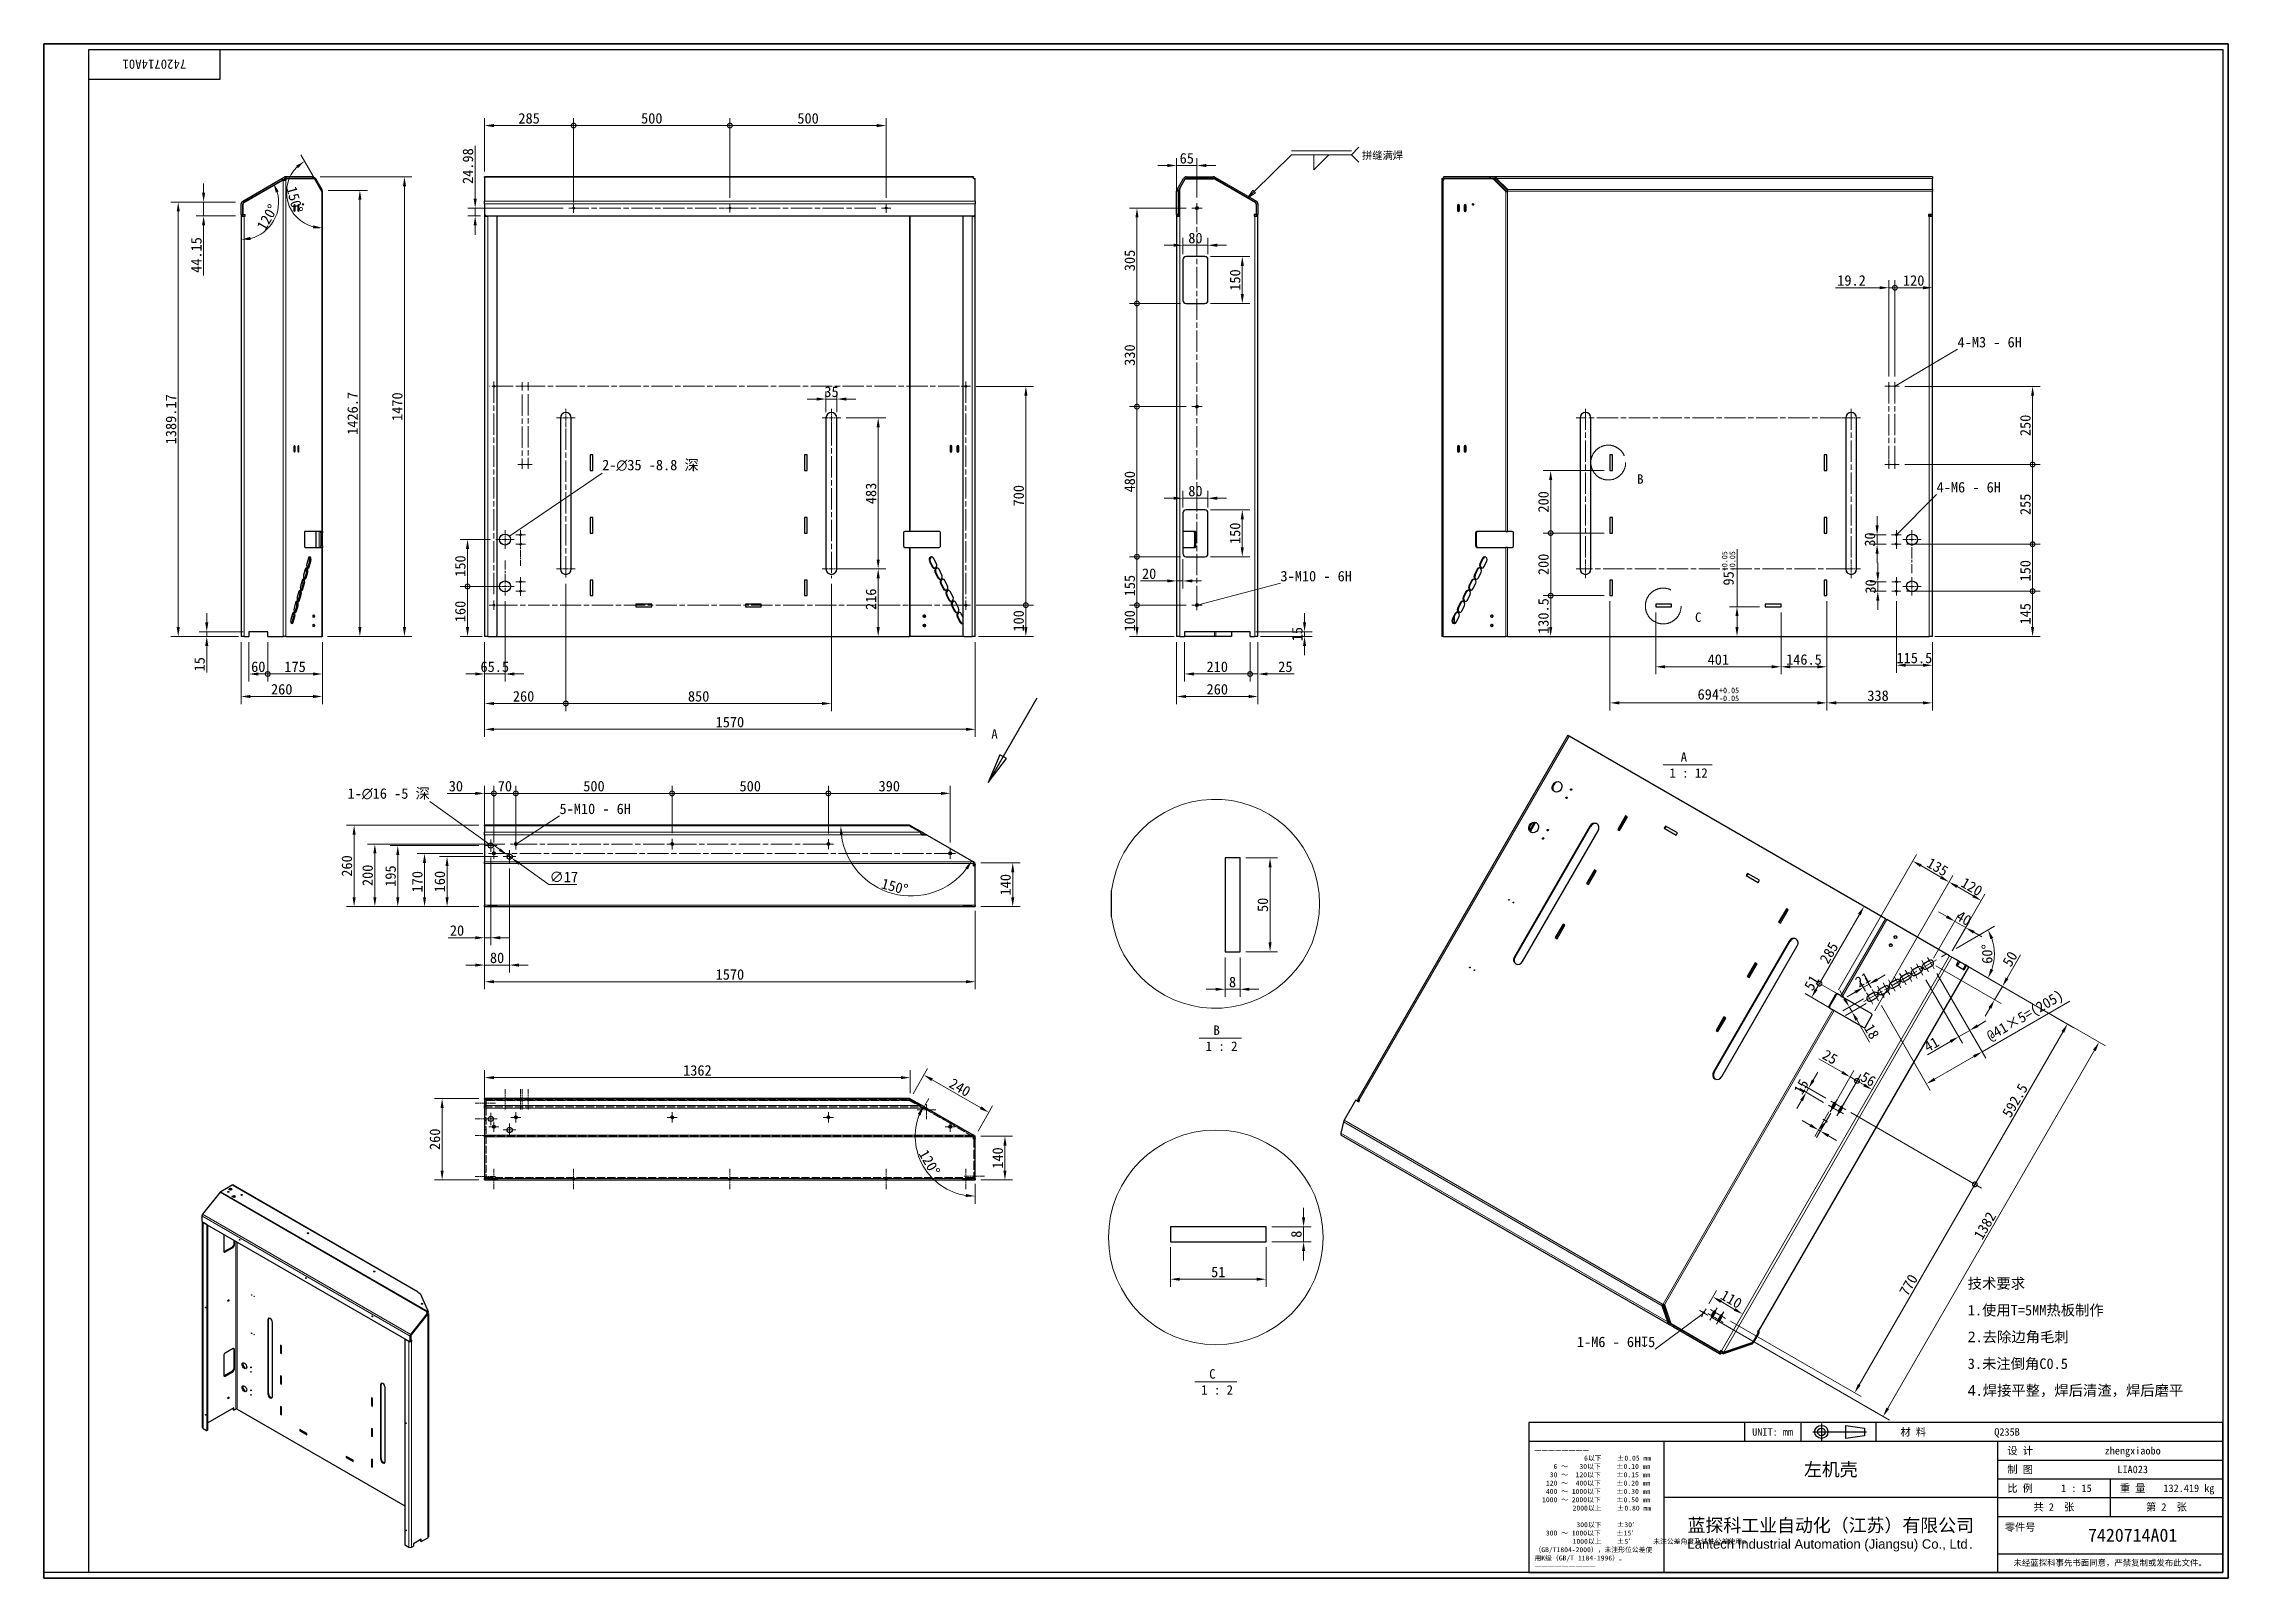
# Model space of a CAD drawing. Header units: millimetres. Extents: x 72 to 7062, y 66 to 4974.
import ezdxf
from ezdxf.enums import TextEntityAlignment as Align

# ---------------------------------------------------------------- set-up
doc = ezdxf.new("R2010")
doc.units = ezdxf.units.MM
doc.header["$LTSCALE"] = 12
for name, pattern in [('CHAIN', [0.3543, 0.2362, -0.0295, 0.0591, -0.0295]), ('DASH_DOT', [0.182, 0.1181, -0.0295, 0.0049, -0.0295]), ('DASH_DOUBLE_DOT', [0.2164, 0.1181, -0.0295, 0.0049, -0.0295, 0.0049, -0.0295]), ('DASHED', [0.2067, 0.1654, -0.0413]), ('DOTTED', [0.0482, 0.0069, -0.0413])]:
    doc.linetypes.add(name, pattern=pattern)
for name, color, linetype, lineweight in [('1', 7, 'Continuous', 18), ('可见 (ISO)', 7, 'Continuous', 25), ('可见窄的 (ISO)', 7, 'Continuous', 18), ('图框 (ISO)', 7, 'Continuous', 35), ('标题 (ISO)', 7, 'Continuous', 25), ('草图几何图元 (ISO)', 7, 'Continuous', 18)]:
    doc.layers.add(name, color=color, linetype=linetype, lineweight=lineweight)
for name, color, linetype, lineweight, true_color in [('中心标记 (ISO)', 1, 'CHAIN', 18, 0xc2ff0000), ('中心线 (ISO)', 1, 'CHAIN', 18, 0xc2ff0000), ('剖切线 (ISO)', 7, 'CHAIN', 25, 0xc2008000), ('尺寸 (ISO)', 7, 'Continuous', 18, 0xc2008000), ('局部视图边界 (ISO)', 7, 'DASH_DOUBLE_DOT', 18, 0xc2008000), ('折线 (ISO)', 7, 'Continuous', 18, 0xc2008000), ('符号 (ISO)', 7, 'Continuous', 18, 0xc2008000), ('隐藏 (ISO)', 5, 'DASHED', 18, 0xc20000ff), ('隐藏窄的 (ISO)', 5, 'DASHED', 18, 0xc20000ff)]:
    doc.layers.add(name, color=color, linetype=linetype, lineweight=lineweight, true_color=true_color)
doc.styles.add('HZ_33', font='simfang.ttf')
doc.styles.get("Standard").update_dxf_attribs({"font": 'simfang.ttf'})
doc.styles.add('文本样式164', font='SimSun.ttf')
doc.styles.add('最新国标', font='simfang.ttf')
doc.styles.add('注释文本 (ISO)', font='simfang.ttf')
doc.styles.add('添加1', font='simfang.ttf')
doc.dimstyles.new('默认 (GB)', dxfattribs={"dimscale": 12, "dimtxt": 2.8, "dimasz": 2.5, "dimexe": 2, "dimexo": 1.5, "dimgap": 0.5, "dimtad": 1, "dimtoh": 1, "dimdsep": 46, "dimtxsty": '最新国标', "dimcen": 0.09, "dimdle": 10, "dimazin": 2, "dimtfac": 0.535714, "dimtdec": 3, "dimtmove": 0, "dimatfit": 3, "dimfxl": 1, "dimtolj": 1, "dimlwd": -1, "dimlwe": -1, "dimarcsym": 0})
doc.dimstyles.new('默认 (GB)$7', dxfattribs={"dimscale": 12, "dimtxt": 2.8, "dimasz": 2.5, "dimexe": 2, "dimexo": 1.5, "dimgap": 0.5, "dimtad": 1, "dimtoh": 1, "dimdsep": 46, "dimtxsty": '最新国标', "dimcen": 0.09, "dimdle": 10, "dimazin": 2, "dimtfac": 0.535714, "dimtdec": 3, "dimtmove": 0, "dimatfit": 3, "dimfxl": 1, "dimtolj": 1, "dimlwd": -1, "dimlwe": -1, "dimarcsym": 0})

msp = doc.modelspace()

# ---------------------------------------------------------------- texts
at = {"layer": '符号 (ISO)', "char_height": 33.6}
for s, insert, width, attachment_point, line_spacing_factor, style in [('4-M3 - 6H', (6195.723, 4002.189), 228.62148, 7, 0.49, '最新国标'), ('2-\\fAIGDT|b0|i0;{\\H33.6000;n}\\fFangSong|b0|i0;{\\H33.6000;35 -8.8 深}', (1858.86, 3606.401), 342.85924, 7, 0.49, '最新国标'), ('4-M6 - 6H', (6128.638, 3538.242), 228.62148, 7, 0.49, '最新国标'), ('3-M10 - 6H', (4029.285, 3253.914), 254.02387, 7, 0.49, '最新国标'), ('1-\\fAIGDT|b0|i0;{\\H33.6000;n}\\fFangSong|b0|i0;{\\H33.6000;16 -5 深}', (1307.637, 2555.844), 292.05446, 9, 0.49, '最新国标'), ('5-M10 - 6H', (1722.372, 2509.717), 254.02387, 7, 0.49, '最新国标'), ('\\fFangSong|b0|i0;{\\H33.6000;技术要求\\P}\\fFangSong|b0|i0;{\\H33.6000;1.使用T=5MM热板制作\\P}\\fSegoe UI|b0|i0;{\\H33.6000;2}\\fFangSong|b0|i0;{\\H33.6000;.去除边角毛刺\\P}\\fFangSong|b0|i0;{\\H33.6000;3.未注倒角C0.5\\P}\\fSegoe UI|b0|i0;{\\H33.6000;4}\\fFangSong|b0|i0;{\\H33.6000;.焊接平整，焊后清渣，焊后磨平\\P}\\fSegoe UI|b0|i0;{\\H33.6000;\\P}', (6228.32, 792.724), 755.24559, 4, 1.527447, '添加1'), ('1-M6 - 6H\\fAIGDT|b0|i0;{\\H33.6000;x}\\fFangSong|b0|i0;{\\H33.6000;5}', (5228.291, 804.784), 293.59403, 9, 0.49, '最新国标')]:
    msp.add_mtext(s, dxfattribs=dict(at, insert=insert, width=width, attachment_point=attachment_point, line_spacing_factor=line_spacing_factor, style=style))
at = {"layer": '符号 (ISO)', "char_height": 30, "attachment_point": 7, "style": 'HZ_33'}
for s, insert in [(' 1 : 12', (5253.443, 2626.179)), ('A ', (5309.775, 2677.901)), ('B ', (3814.852, 1804.105)), (' 1 : 2', (3769.363, 1752.383)), ('C ', (3801.23, 704.286)), (' 1 : 2', (3754.973, 653.091))]:
    msp.add_mtext(s, dxfattribs=dict(at, insert=insert))

# ---------------------------------------------------------------- blocks, each defined once
blk = doc.blocks.new('图框 最新国标')
at = {"layer": '图框 (ISO)'}
for p, q in [((6, 7), (6, 414.5)), ((6, 414.5), (588.5, 414.5)), ((588.5, 414.5), (588.5, 5.5)), ((6, 7), (6, 5.5)), ((6, 7), (6, 5.5)), ((588.5, 5.5), (6, 5.5))]:
    blk.add_line(p, q, dxfattribs=at)
at = {"layer": '图框 (ISO)', "color": 7, "linetype": 'Continuous', "lineweight": 25}
for p, q in [((18, 413), (587, 413)), ((18, 7), (18, 413)), ((18, 413), (587, 413)), ((53, 413), (53, 405)), ((587, 413), (587, 7)), ((587, 413), (587, 7)), ((53, 405), (18, 405)), ((587, 7), (6, 7)), ((587, 7), (18, 7))]:
    blk.add_line(p, q, dxfattribs=at)
at = {"layer": '图框 (ISO)', "flags": 4}
blk.add_attdef('7420714A01', text='', height=2.5, rotation=180, dxfattribs=at).set_placement((35.5, 409), align=Align.MIDDLE_CENTER)
blk = doc.blocks.new('标题栏 最新国标')
at = {"layer": '标题 (ISO)'}
for p, q in [((381.98, -183.84), (196.98, -183.84)), ((196.98, -183.84), (196.98, -223.84)), ((254.48, -183.84), (254.48, -188.84)), ((269.48, -183.84), (269.48, -188.84)), ((281.48, -188.09), (281.48, -184.59)), ((281.48, -184.59), (286.48, -185.34)), ((286.48, -185.34), (286.48, -187.34)), ((289.48, -183.84), (289.48, -188.84)), ((381.98, -223.84), (381.98, -183.84)), ((383.48, -183.84), (383.48, -225.34)), ((196.98, -188.84), (381.98, -188.84)), ((232.98, -188.84), (232.98, -223.84)), ((286.48, -187.34), (281.48, -188.09)), ((321.98, -188.84), (321.98, -223.84)), ((321.98, -193.84), (381.98, -193.84)), ((321.98, -203.84), (232.98, -203.84)), ((321.98, -198.84), (381.98, -198.84)), ((321.98, -203.84), (381.98, -203.84)), ((351.98, -198.84), (351.98, -208.84)), ((321.98, -208.84), (381.98, -208.84)), ((321.98, -218.84), (381.98, -218.84)), ((196.98, -223.84), (381.98, -223.84)), ((383.48, -225.34), (196.98, -225.34))]:
    blk.add_line(p, q, dxfattribs=at)
at = {"layer": '标题 (ISO)', "linetype": 'CHAIN', "ltscale": 15.834605}
blk.add_line((272.73, -186.34), (286.98, -186.34), dxfattribs=at)
at = {"layer": '标题 (ISO)', "linetype": 'CHAIN', "ltscale": 5.000333}
blk.add_line((274.98, -184.09), (274.98, -188.59), dxfattribs=at)
at = {"layer": '标题 (ISO)'}
for radius in [1.75, 1]:
    blk.add_circle((274.98, -186.34), radius, dxfattribs=at)
at = {"layer": '1', "style": '文本样式164'}
for s, p in [('UNIT: mm', (261.98, -186.34)), ('材 料', (299.48, -186.34)), ('设 计', (327.98, -191.34)), ('制 图', (327.98, -196.34)), ('比 例', (327.98, -201.34)), ('重 量', (357.98, -201.34)), ('共 2  张', (336.98, -206.34)), ('第 2  张', (366.98, -206.34))]:
    blk.add_text(s, height=2, dxfattribs=at).set_placement(p, align=Align.MIDDLE_CENTER)
at = {"layer": '标题 (ISO)', "style": '注释文本 (ISO)'}
for s, insert, char_height, attachment_point, line_spacing_factor in [('————————\\P}\\fSimSun|b0|i0;{\\H1.3000;             6以下    ±0.05 mm\\P}\\fSimSun|b0|i0;{\\H1.3000;     6 ～   30以下    ±0.10 mm\\P}\\fSimSun|b0|i0;{\\H1.3000;    30 ～  120以下    ±0.15 mm\\P}\\fSimSun|b0|i0;{\\H1.3000;   120 ～  400以下    ±0.20 mm\\P}\\fSimSun|b0|i0;{\\H1.3000;   400 ～ 1000以下    ±0.30 mm\\P}\\fSimSun|b0|i0;{\\H1.3000;  1000 ～ 2000以下    ±0.50 mm\\P}\\fSimSun|b0|i0;{\\H1.3000;          2000以上    ±0.80 mm\\P}\\fSimSun|b0|i0;{\\H1.3000;\\P}\\fSimSun|b0|i0;{\\H1.3000;           300以下    ±30′\\P}\\fSimSun|b0|i0;{\\H1.3000;   300 ～ 1000以下    ±15′\\P}\\fSimSun|b0|i0;{\\H1.3000;          1000以上    ±5′}\\fSimSun|b0|i0;{\\H1.3000;      未注公差角度及线性公差使用m\\P}\\fSimSun|b0|i0;{\\H1.3000;（GB/T1804-2000），未注形位公差使\\P}\\fSimSun|b0|i0;{\\H1.3000;用K级（GB/T 1184-1996）。\\P}\\fSimSun|b0|i0;{\\H1.3000;—————————', (198.48, -206.63), 1.3, 4, 1.023913), ('\\pxsm0.94;\\fMicrosoft YaHei|b0|i0;{\\H3.5000;蓝探科工业自动化（江苏）有限公司\\P}\\fArial|b0|i0;{\\H2.5000;Lantech Industrial Automation (Jiangsu) Co., Ltd}\\fFangSong|b0|i0;{\\H2.5000;.}', (277.48, -213.84), 2, 5, 0.978695)]:
    blk.add_mtext(s, dxfattribs=dict(at, insert=insert, char_height=char_height, attachment_point=attachment_point, line_spacing_factor=line_spacing_factor))
at = {"layer": '标题 (ISO)', "attachment_point": 5, "style": '注释文本 (ISO)'}
for s, insert, char_height in [('\\fFangSong|b0|i0;LIA023', (357.98, -196.34), 2), ('\\fFangSong|b0|i0;零件号', (327.98, -211.84), 2), ('\\fSimSun|b0|i0;{\\H1.6000;未经蓝探科事先书面同意，严禁复制或发布此文件。}', (351.98, -221.34), 1.6)]:
    blk.add_mtext(s, dxfattribs=dict(at, insert=insert, char_height=char_height))
at = {"layer": '标题 (ISO)', "flags": 4}
for tag, height, p in [('Q235B', 2, (324.48, -186.34)), ('zhengxiaobo', 2, (357.98, -191.34)), ('左机壳', 3.5, (277.48, -196.34)), ('1 : 15', 2, (342.98, -201.34)), ('132.419 kg', 2, (372.98, -201.34)), ('7420714A01', 3.5, (357.98, -213.84))]:
    blk.add_attdef(tag, text='', height=height, dxfattribs=at).set_placement(p, align=Align.MIDDLE_CENTER)
blk = doc.blocks.new('二维转换剖视图0')
at = {"layer": '剖切线 (ISO)', "linetype": 'Continuous'}
for p, q in [((270.81, 240.09), (261.81, 224.5)), ((260.95, 225), (257.81, 217.57)), ((261.81, 224.5), (257.81, 217.57)), ((257.81, 217.57), (262.68, 224)), ((262.68, 224), (260.95, 225))]:
    blk.add_line(p, q, dxfattribs=at)
at = {"layer": '剖切线 (ISO)', "linetype": 'Continuous', "flags": 128}
blk.add_lwpolyline([(260.95, 225), (257.81, 217.57), (262.68, 224), (260.95, 225)], dxfattribs=at)
at = {"layer": '剖切线 (ISO)'}
blk.add_solid([(260.95, 225), (257.81, 217.57), (262.68, 224), (260.95, 225)], dxfattribs=at)
at = {"layer": '剖切线 (ISO)', "insert": (258.68, 229.28), "char_height": 2.5, "attachment_point": 7, "style": 'HZ_33'}
blk.add_mtext('A', dxfattribs=at)
blk = doc.blocks.new('二维局部视图1')
at = {"layer": '局部视图边界 (ISO)', "ltscale": 19.246557}
blk.add_circle((423.17, 302.86), 4.64, dxfattribs=at)
at = {"layer": '局部视图边界 (ISO)', "insert": (430.87, 297.22), "char_height": 2.5, "attachment_point": 7, "style": 'HZ_33'}
blk.add_mtext('B', dxfattribs=at)
blk = doc.blocks.new('二维局部视图2')
at = {"layer": '局部视图边界 (ISO)', "ltscale": 17.310312}
blk.add_circle((437.83, 264.63), 4.77, dxfattribs=at)
at = {"layer": '局部视图边界 (ISO)', "insert": (446.31, 260.36), "char_height": 2.5, "attachment_point": 7, "style": 'HZ_33'}
blk.add_mtext('C', dxfattribs=at)
blk = doc.blocks.new('*D8')
at = {"layer": 'Defpoints', "color": 0}
for p in [(3899.9, 2369.8), (3899.9, 2069.8), (3995.9, 2069.8)]:
    blk.add_point(p, dxfattribs=at)
at = {"layer": '尺寸 (ISO)', "color": 116, "true_color": 0x000000}
for p, q in [((3917.9, 2369.8), (4019.9, 2369.8)), ((3995.9, 2339.8), (3995.9, 2099.8)), ((3917.9, 2069.8), (4019.9, 2069.8))]:
    blk.add_line(p, q, dxfattribs=at)
for points in [[(3990.9, 2339.8), (4000.9, 2339.8), (3995.9, 2369.8)], [(3990.9, 2099.8), (4000.9, 2099.8), (3995.9, 2069.8)]]:
    blk.add_solid(points, dxfattribs=at)
at = {"layer": '尺寸 (ISO)', "insert": (3972.9, 2219.8), "char_height": 33.6, "attachment_point": 5, "rotation": 90, "style": '最新国标'}
blk.add_mtext('\\A1;50', dxfattribs=at)
blk = doc.blocks.new('*D9')
at = {"layer": 'Defpoints', "color": 0}
for p in [(3851.9, 2069.8), (3899.9, 2069.8), (3899.9, 1949.8)]:
    blk.add_point(p, dxfattribs=at)
at = {"layer": '尺寸 (ISO)', "color": 116, "true_color": 0x000000}
for p, q in [((3851.9, 2051.8), (3851.9, 1925.8)), ((3899.9, 2051.8), (3899.9, 1925.8)), ((3821.9, 1949.8), (3791.9, 1949.8)), ((3851.9, 1949.8), (3899.9, 1949.8)), ((3929.9, 1949.8), (3959.9, 1949.8))]:
    blk.add_line(p, q, dxfattribs=at)
for points in [[(3821.9, 1954.8), (3821.9, 1944.8), (3851.9, 1949.8)], [(3929.9, 1954.8), (3929.9, 1944.8), (3899.9, 1949.8)]]:
    blk.add_solid(points, dxfattribs=at)
at = {"layer": '尺寸 (ISO)', "insert": (3875.9, 1972.8), "char_height": 33.6, "attachment_point": 5, "style": '最新国标'}
blk.add_mtext('\\A1;8', dxfattribs=at)
blk = doc.blocks.new('*D10')
at = {"layer": 'Defpoints', "color": 0}
for p in [(3677.2, 1142.5), (3983.2, 1142.5), (3983.2, 1022.5)]:
    blk.add_point(p, dxfattribs=at)
at = {"layer": '尺寸 (ISO)', "color": 116, "true_color": 0x000000}
for p, q in [((3677.2, 1124.5), (3677.2, 998.5)), ((3983.2, 1124.5), (3983.2, 998.5)), ((3707.2, 1022.5), (3953.2, 1022.5))]:
    blk.add_line(p, q, dxfattribs=at)
for points in [[(3707.2, 1027.5), (3707.2, 1017.5), (3677.2, 1022.5)], [(3953.2, 1027.5), (3953.2, 1017.5), (3983.2, 1022.5)]]:
    blk.add_solid(points, dxfattribs=at)
at = {"layer": '尺寸 (ISO)', "insert": (3830.2, 1045.5), "char_height": 33.6, "attachment_point": 5, "style": '最新国标'}
blk.add_mtext('\\A1;51', dxfattribs=at)
blk = doc.blocks.new('*D11')
at = {"layer": 'Defpoints', "color": 0}
for p in [(3983.2, 1190.5), (4103.2, 1190.5), (3983.2, 1142.5)]:
    blk.add_point(p, dxfattribs=at)
at = {"layer": '尺寸 (ISO)', "color": 116, "true_color": 0x000000}
for p, q in [((4001.2, 1190.5), (4127.2, 1190.5)), ((4103.2, 1220.5), (4103.2, 1250.5)), ((4103.2, 1142.5), (4103.2, 1190.5)), ((4001.2, 1142.5), (4127.2, 1142.5)), ((4103.2, 1112.5), (4103.2, 1082.5))]:
    blk.add_line(p, q, dxfattribs=at)
for points in [[(4098.2, 1220.5), (4108.2, 1220.5), (4103.2, 1190.5)], [(4098.2, 1112.5), (4108.2, 1112.5), (4103.2, 1142.5)]]:
    blk.add_solid(points, dxfattribs=at)
at = {"layer": '尺寸 (ISO)', "insert": (4080.2, 1166.5), "char_height": 33.6, "attachment_point": 5, "rotation": 90, "style": '最新国标'}
blk.add_mtext('\\A1;8', dxfattribs=at)
blk = doc.blocks.new('*D12')
at = {"layer": 'Defpoints', "color": 0}
for p in [(703.7, 3078.2), (963.7, 3078.2), (963.7, 2886.2)]:
    blk.add_point(p, dxfattribs=at)
at = {"layer": '尺寸 (ISO)', "color": 116, "true_color": 0x000000}
for p, q in [((703.7, 3060.2), (703.7, 2862.2)), ((963.7, 3060.2), (963.7, 2862.2)), ((733.7, 2886.2), (933.7, 2886.2))]:
    blk.add_line(p, q, dxfattribs=at)
for points in [[(733.7, 2891.2), (733.7, 2881.2), (703.7, 2886.2)], [(933.7, 2891.2), (933.7, 2881.2), (963.7, 2886.2)]]:
    blk.add_solid(points, dxfattribs=at)
at = {"layer": '尺寸 (ISO)', "insert": (833.7, 2909.2), "char_height": 33.6, "attachment_point": 5, "style": '最新国标'}
blk.add_mtext('\\A1;260', dxfattribs=at)
blk = doc.blocks.new('_DotSmall')
at = {"color": 0, "linetype": 'ByBlock', "const_width": 0.5}
blk.add_lwpolyline([(-0.0625, 0, 1), (0.0625, 0, 1)], format="xyb", close=True, dxfattribs=at)
blk = doc.blocks.new('*D13')
at = {"layer": 'Defpoints', "color": 0}
for p in [(728.7, 3078.2), (788.7, 3078.2), (788.7, 2958.2)]:
    blk.add_point(p, dxfattribs=at)
at = {"layer": '尺寸 (ISO)', "color": 116, "true_color": 0x000000}
for p, q in [((728.7, 3060.2), (728.7, 2934.2)), ((788.7, 3060.2), (788.7, 2934.2)), ((758.7, 2958.2), (788.7, 2958.2))]:
    blk.add_line(p, q, dxfattribs=at)
blk.add_solid([(758.7, 2963.2), (758.7, 2953.2), (728.7, 2958.2)], dxfattribs=at)
at = {"layer": '尺寸 (ISO)', "color": 116, "true_color": 0x000000, "xscale": 30, "yscale": 30, "zscale": 30}
blk.add_blockref('_DotSmall', (788.7, 2958.2), dxfattribs=at)
at = {"layer": '尺寸 (ISO)', "insert": (758.6, 2981.2), "char_height": 33.6, "attachment_point": 5, "style": '最新国标'}
blk.add_mtext('\\A1;60', dxfattribs=at)
blk = doc.blocks.new('*D15')
at = {"layer": 'Defpoints', "color": 0}
for p in [(788.7, 3078.2), (963.7, 3078.2), (963.7, 2958.2)]:
    blk.add_point(p, dxfattribs=at)
at = {"layer": '尺寸 (ISO)', "color": 116, "true_color": 0x000000}
for p, q in [((788.7, 3060.2), (788.7, 2934.2)), ((963.7, 3060.2), (963.7, 2934.2)), ((788.7, 2958.2), (933.7, 2958.2))]:
    blk.add_line(p, q, dxfattribs=at)
blk.add_solid([(933.7, 2963.2), (933.7, 2953.2), (963.7, 2958.2)], dxfattribs=at)
at = {"layer": '尺寸 (ISO)', "color": 116, "true_color": 0x000000, "xscale": 30, "yscale": 30, "zscale": 30, "rotation": 180}
blk.add_blockref('_DotSmall', (788.7, 2958.2), dxfattribs=at)
at = {"layer": '尺寸 (ISO)', "insert": (876.3, 2981.2), "char_height": 33.6, "attachment_point": 5, "style": '最新国标'}
blk.add_mtext('\\A1;175', dxfattribs=at)
blk = doc.blocks.new('*D16')
at = {"layer": 'Defpoints', "color": 0}
for p in [(593.7, 3078.2), (713.7, 3078.2), (728.7, 3093.2)]:
    blk.add_point(p, dxfattribs=at)
at = {"layer": '尺寸 (ISO)', "color": 116, "true_color": 0x000000}
for p, q in [((593.7, 3123.2), (593.7, 3153.2)), ((710.7, 3093.2), (569.7, 3093.2)), ((695.7, 3078.2), (569.7, 3078.2)), ((593.7, 3093.2), (593.7, 3078.2)), ((593.7, 3048.2), (593.7, 2963))]:
    blk.add_line(p, q, dxfattribs=at)
for points in [[(588.7, 3123.2), (598.7, 3123.2), (593.7, 3093.2)], [(588.7, 3048.2), (598.7, 3048.2), (593.7, 3078.2)]]:
    blk.add_solid(points, dxfattribs=at)
at = {"layer": '尺寸 (ISO)', "insert": (570.7, 2989.3), "char_height": 33.6, "attachment_point": 5, "rotation": 90, "style": '最新国标'}
blk.add_mtext('\\A1;15', dxfattribs=at)
blk = doc.blocks.new('*D17')
at = {"layer": 'Defpoints', "color": 0}
for p in [(502.5, 4467.4), (703.7, 4467.4), (703.7, 3078.2)]:
    blk.add_point(p, dxfattribs=at)
at = {"layer": '尺寸 (ISO)', "color": 116, "true_color": 0x000000}
for p, q in [((685.7, 4467.4), (478.5, 4467.4)), ((502.5, 3108.2), (502.5, 4437.4)), ((685.7, 3078.2), (478.5, 3078.2))]:
    blk.add_line(p, q, dxfattribs=at)
for points in [[(497.5, 4437.4), (507.5, 4437.4), (502.5, 4467.4)], [(497.5, 3108.2), (507.5, 3108.2), (502.5, 3078.2)]]:
    blk.add_solid(points, dxfattribs=at)
at = {"layer": '尺寸 (ISO)', "insert": (479.4, 3772.8), "char_height": 33.6, "attachment_point": 5, "rotation": 90, "style": '最新国标'}
blk.add_mtext('\\A1;1389.17', dxfattribs=at)
blk = doc.blocks.new('*D18')
at = {"layer": 'Defpoints', "color": 0}
for p in [(583.7, 4467.4), (703.7, 4467.4), (703.7, 4423.2)]:
    blk.add_point(p, dxfattribs=at)
at = {"layer": '尺寸 (ISO)', "color": 116, "true_color": 0x000000}
for p, q in [((583.7, 4497.4), (583.7, 4527.4)), ((685.7, 4467.4), (559.7, 4467.4)), ((685.7, 4423.2), (559.7, 4423.2)), ((583.7, 4467.4), (583.7, 4423.2)), ((583.7, 4393.2), (583.7, 4233.2))]:
    blk.add_line(p, q, dxfattribs=at)
for points in [[(578.7, 4497.4), (588.7, 4497.4), (583.7, 4467.4)], [(578.7, 4393.2), (588.7, 4393.2), (583.7, 4423.2)]]:
    blk.add_solid(points, dxfattribs=at)
at = {"layer": '尺寸 (ISO)', "insert": (560.6, 4298.2), "char_height": 33.6, "attachment_point": 5, "rotation": 90, "style": '最新国标'}
blk.add_mtext('\\A1;44.15', dxfattribs=at)
blk = doc.blocks.new('*D19')
at = {"layer": 'Defpoints', "color": 0}
for p in [(963.7, 4504.9), (1083.7, 4504.9), (962.3, 3078.2)]:
    blk.add_point(p, dxfattribs=at)
at = {"layer": '尺寸 (ISO)', "color": 116, "true_color": 0x000000}
for p, q in [((981.7, 4504.9), (1107.7, 4504.9)), ((1083.7, 3108.2), (1083.7, 4474.9)), ((980.3, 3078.2), (1107.7, 3078.2))]:
    blk.add_line(p, q, dxfattribs=at)
for points in [[(1078.7, 4474.9), (1088.7, 4474.9), (1083.7, 4504.9)], [(1078.7, 3108.2), (1088.7, 3108.2), (1083.7, 3078.2)]]:
    blk.add_solid(points, dxfattribs=at)
at = {"layer": '尺寸 (ISO)', "insert": (1060.6, 3791.6), "char_height": 33.6, "attachment_point": 5, "rotation": 90, "style": '最新国标'}
blk.add_mtext('\\A1;1426.7', dxfattribs=at)
blk = doc.blocks.new('*D20')
at = {"layer": 'Defpoints', "color": 0}
for p in [(938.7, 4548.2), (962.3, 3078.2), (1226.3, 3078.2)]:
    blk.add_point(p, dxfattribs=at)
at = {"layer": '尺寸 (ISO)', "color": 116, "true_color": 0x000000}
for p, q in [((956.7, 4548.2), (1250.3, 4548.2)), ((1226.3, 4518.2), (1226.3, 3108.2)), ((980.3, 3078.2), (1250.3, 3078.2))]:
    blk.add_line(p, q, dxfattribs=at)
for points in [[(1221.3, 4518.2), (1231.3, 4518.2), (1226.3, 4548.2)], [(1221.3, 3108.2), (1231.3, 3108.2), (1226.3, 3078.2)]]:
    blk.add_solid(points, dxfattribs=at)
at = {"layer": '尺寸 (ISO)', "insert": (1203.4, 3813.2), "char_height": 33.6, "attachment_point": 5, "rotation": 90, "style": '最新国标'}
blk.add_mtext('\\A1;1470', dxfattribs=at)
blk = doc.blocks.new('*D21')
at = {"layer": 'Defpoints', "color": 0}
for p in [(719.3, 4476.4), (703.7, 4467.4), (703.7, 4422.2), (780.8, 4375.5)]:
    blk.add_point(p, dxfattribs=at)
at = {"layer": '尺寸 (ISO)', "color": 116, "true_color": 0x000000}
blk.add_arc((703.7, 4467.4), 120, 284.36151, 15.63849, dxfattribs=at)
for points in [[(814.6, 4497.8), (823.9, 4501.7), (807.6, 4527.4)], [(734.1, 4346.2), (732.8, 4356.1), (703.7, 4347.4)]]:
    blk.add_solid(points, dxfattribs=at)
at = {"layer": '尺寸 (ISO)', "insert": (787.7, 4418.9), "char_height": 33.6, "attachment_point": 5, "rotation": 60, "style": '最新国标'}
blk.add_mtext('\\A1;120°', dxfattribs=at)
blk = doc.blocks.new('*D22')
at = {"layer": 'Defpoints', "color": 0}
for p in [(850.8, 4518.8), (954.7, 4514.5), (963.7, 4498.9), (963.7, 3078.2)]:
    blk.add_point(p, dxfattribs=at)
at = {"layer": '尺寸 (ISO)', "color": 116, "true_color": 0x000000}
blk.add_line((945.7, 4530.1), (894.4, 4618.9), dxfattribs=at)
blk.add_arc((963.7, 4498.9), 114.6, 135.04317, 254.95683, dxfattribs=at)
for points in [[(879.6, 4583.8), (885.6, 4575.9), (906.4, 4598.1)], [(934.6, 4393.2), (933.3, 4383.3), (963.7, 4384.3)]]:
    blk.add_solid(points, dxfattribs=at)
at = {"layer": '尺寸 (ISO)', "insert": (875.2, 4475.2), "char_height": 33.6, "attachment_point": 5, "rotation": 285, "style": '最新国标'}
blk.add_mtext('\\A1;150°', dxfattribs=at)
blk = doc.blocks.new('*D23')
at = {"layer": 'Defpoints', "color": 0}
for p in [(6014.3, 3223.2), (6435.8, 3223.2), (6105.3, 3078.2)]:
    blk.add_point(p, dxfattribs=at)
at = {"layer": '尺寸 (ISO)', "color": 116, "true_color": 0x000000}
for p, q in [((6032.3, 3223.2), (6459.8, 3223.2)), ((6435.8, 3108.2), (6435.8, 3223.2)), ((6123.3, 3078.2), (6459.8, 3078.2))]:
    blk.add_line(p, q, dxfattribs=at)
blk.add_solid([(6430.8, 3108.2), (6440.8, 3108.2), (6435.8, 3078.2)], dxfattribs=at)
at = {"layer": '尺寸 (ISO)', "color": 116, "true_color": 0x000000, "xscale": 30, "yscale": 30, "zscale": 30, "rotation": 90}
blk.add_blockref('_DotSmall', (6435.8, 3223.2), dxfattribs=at)
at = {"layer": '尺寸 (ISO)', "insert": (6412.8, 3150.7), "char_height": 33.6, "attachment_point": 5, "rotation": 90, "style": '最新国标'}
blk.add_mtext('\\A1;145', dxfattribs=at)
blk = doc.blocks.new('*D24')
at = {"layer": 'Defpoints', "color": 0}
for p in [(6014.8, 3373.2), (6435.8, 3373.2), (6014.3, 3223.2)]:
    blk.add_point(p, dxfattribs=at)
at = {"layer": '尺寸 (ISO)', "color": 116, "true_color": 0x000000}
for p, q in [((6032.8, 3373.2), (6459.8, 3373.2)), ((6435.8, 3223.2), (6435.8, 3373.2)), ((6032.3, 3223.2), (6459.8, 3223.2))]:
    blk.add_line(p, q, dxfattribs=at)
at = {"layer": '尺寸 (ISO)', "color": 116, "true_color": 0x000000, "xscale": 30, "yscale": 30, "zscale": 30}
for p, rotation in [((6435.8, 3373.2), 90), ((6435.8, 3223.2), 270)]:
    blk.add_blockref('_DotSmall', p, dxfattribs=dict(at, rotation=rotation))
at = {"layer": '尺寸 (ISO)', "insert": (6412.8, 3288.3), "char_height": 33.6, "attachment_point": 5, "rotation": 90, "style": '最新国标'}
blk.add_mtext('\\A1;150', dxfattribs=at)
blk = doc.blocks.new('*D25')
at = {"layer": 'Defpoints', "color": 0}
for p in [(6008.8, 3628.2), (6435.8, 3628.2), (6014.8, 3373.2)]:
    blk.add_point(p, dxfattribs=at)
at = {"layer": '尺寸 (ISO)', "color": 116, "true_color": 0x000000}
for p, q in [((6026.8, 3628.2), (6459.8, 3628.2)), ((6435.8, 3373.2), (6435.8, 3628.2)), ((6032.8, 3373.2), (6459.8, 3373.2))]:
    blk.add_line(p, q, dxfattribs=at)
at = {"layer": '尺寸 (ISO)', "color": 116, "true_color": 0x000000, "xscale": 30, "yscale": 30, "zscale": 30}
for p, rotation in [((6435.8, 3628.2), 90), ((6435.8, 3373.2), 270)]:
    blk.add_blockref('_DotSmall', p, dxfattribs=dict(at, rotation=rotation))
at = {"layer": '尺寸 (ISO)', "insert": (6412.8, 3500.7), "char_height": 33.6, "attachment_point": 5, "rotation": 90, "style": '最新国标'}
blk.add_mtext('\\A1;255', dxfattribs=at)
blk = doc.blocks.new('*D26')
at = {"layer": 'Defpoints', "color": 0}
for p in [(6008.8, 3878.2), (6435.8, 3878.2), (6008.8, 3628.2)]:
    blk.add_point(p, dxfattribs=at)
at = {"layer": '尺寸 (ISO)', "color": 116, "true_color": 0x000000}
for p, q in [((6026.8, 3878.2), (6459.8, 3878.2)), ((6435.8, 3628.2), (6435.8, 3848.2)), ((6026.8, 3628.2), (6459.8, 3628.2))]:
    blk.add_line(p, q, dxfattribs=at)
blk.add_solid([(6430.8, 3848.2), (6440.8, 3848.2), (6435.8, 3878.2)], dxfattribs=at)
at = {"layer": '尺寸 (ISO)', "color": 116, "true_color": 0x000000, "xscale": 30, "yscale": 30, "zscale": 30, "rotation": 270}
blk.add_blockref('_DotSmall', (6435.8, 3628.2), dxfattribs=at)
at = {"layer": '尺寸 (ISO)', "insert": (6412.8, 3753.2), "char_height": 33.6, "attachment_point": 5, "rotation": 90, "style": '最新国标'}
blk.add_mtext('\\A1;250', dxfattribs=at)
blk = doc.blocks.new('*D27')
at = {"layer": 'Defpoints', "color": 0}
for p in [(5938.3, 3373.2), (5984.8, 3403.2), (5984.8, 3373.2)]:
    blk.add_point(p, dxfattribs=at)
at = {"layer": '尺寸 (ISO)', "color": 116, "true_color": 0x000000}
for p, q in [((5938.3, 3433.2), (5938.3, 3463.2)), ((5966.8, 3403.2), (5914.3, 3403.2)), ((5966.8, 3373.2), (5914.3, 3373.2)), ((5938.3, 3403.2), (5938.3, 3373.2)), ((5938.3, 3343.2), (5938.3, 3313.2))]:
    blk.add_line(p, q, dxfattribs=at)
for points in [[(5933.3, 3433.2), (5943.3, 3433.2), (5938.3, 3403.2)], [(5933.3, 3343.2), (5943.3, 3343.2), (5938.3, 3373.2)]]:
    blk.add_solid(points, dxfattribs=at)
at = {"layer": '尺寸 (ISO)', "insert": (5915.4, 3388.2), "char_height": 33.6, "attachment_point": 5, "rotation": 90, "style": '最新国标'}
blk.add_mtext('\\A1;30', dxfattribs=at)
blk = doc.blocks.new('*D28')
at = {"layer": 'Defpoints', "color": 0}
for p in [(5940.5, 3223.2), (5985.4, 3253.2), (5985.4, 3223.2)]:
    blk.add_point(p, dxfattribs=at)
at = {"layer": '尺寸 (ISO)', "color": 116, "true_color": 0x000000}
for p, q in [((5940.5, 3283.2), (5940.5, 3313.2)), ((5967.4, 3253.2), (5916.5, 3253.2)), ((5967.4, 3223.2), (5916.5, 3223.2)), ((5940.5, 3253.2), (5940.5, 3223.2)), ((5940.5, 3193.2), (5940.5, 3163.2))]:
    blk.add_line(p, q, dxfattribs=at)
for points in [[(5935.5, 3283.2), (5945.5, 3283.2), (5940.5, 3253.2)], [(5935.5, 3193.2), (5945.5, 3193.2), (5940.5, 3223.2)]]:
    blk.add_solid(points, dxfattribs=at)
at = {"layer": '尺寸 (ISO)', "insert": (5917.5, 3238.2), "char_height": 33.6, "attachment_point": 5, "rotation": 90, "style": '最新国标'}
blk.add_mtext('\\A1;30', dxfattribs=at)
blk = doc.blocks.new('*D29')
at = {"layer": 'Defpoints', "color": 0}
for p in [(5999.8, 3208.8), (6115.3, 3078.2), (6115.3, 2986.2)]:
    blk.add_point(p, dxfattribs=at)
at = {"layer": '尺寸 (ISO)', "color": 116, "true_color": 0x000000}
for p, q in [((5999.8, 3190.8), (5999.8, 2962.2)), ((6115.3, 3060.2), (6115.3, 2962.2)), ((6029.8, 2986.2), (6085.3, 2986.2))]:
    blk.add_line(p, q, dxfattribs=at)
for points in [[(6029.8, 2991.2), (6029.8, 2981.2), (5999.8, 2986.2)], [(6085.3, 2991.2), (6085.3, 2981.2), (6115.3, 2986.2)]]:
    blk.add_solid(points, dxfattribs=at)
at = {"layer": '尺寸 (ISO)', "insert": (6057.6, 3009.3), "char_height": 33.6, "attachment_point": 5, "style": '最新国标'}
blk.add_mtext('\\A1;115.5', dxfattribs=at)
blk = doc.blocks.new('*D30')
at = {"layer": 'Defpoints', "color": 0}
for p in [(5229.8, 3173.2), (5630.8, 3173.2), (5630.8, 2981.2)]:
    blk.add_point(p, dxfattribs=at)
at = {"layer": '尺寸 (ISO)', "color": 116, "true_color": 0x000000}
for p, q in [((5229.8, 3155.2), (5229.8, 2957.2)), ((5630.8, 3155.2), (5630.8, 2957.2)), ((5259.8, 2981.2), (5600.8, 2981.2))]:
    blk.add_line(p, q, dxfattribs=at)
for points in [[(5259.8, 2986.2), (5259.8, 2976.2), (5229.8, 2981.2)], [(5600.8, 2986.2), (5600.8, 2976.2), (5630.8, 2981.2)]]:
    blk.add_solid(points, dxfattribs=at)
at = {"layer": '尺寸 (ISO)', "insert": (5430.3, 3004.2), "char_height": 33.6, "attachment_point": 5, "style": '最新国标'}
blk.add_mtext('\\A1;401', dxfattribs=at)
blk = doc.blocks.new('*D31')
at = {"layer": 'Defpoints', "color": 0}
for p in [(5083.3, 3208.7), (5777.3, 3208.7), (5777.3, 2865.8)]:
    blk.add_point(p, dxfattribs=at)
at = {"layer": '尺寸 (ISO)', "color": 116, "true_color": 0x000000}
for p, q in [((5083.3, 3190.7), (5083.3, 2841.8)), ((5777.3, 3190.7), (5777.3, 2841.8)), ((5113.3, 2865.8), (5747.3, 2865.8))]:
    blk.add_line(p, q, dxfattribs=at)
for points in [[(5113.3, 2870.8), (5113.3, 2860.8), (5083.3, 2865.8)], [(5747.3, 2870.8), (5747.3, 2860.8), (5777.3, 2865.8)]]:
    blk.add_solid(points, dxfattribs=at)
at = {"layer": '尺寸 (ISO)', "insert": (5430.3, 2893.1), "char_height": 33.6, "attachment_point": 5, "style": '最新国标'}
blk.add_mtext('\\A1;694{\\H17.999999;\\S+0.05^-0.05;}', dxfattribs=at)
blk = doc.blocks.new('*D32')
at = {"layer": 'Defpoints', "color": 0}
for p in [(5777.3, 3208.7), (6115.3, 3078.2), (6115.3, 2865.8)]:
    blk.add_point(p, dxfattribs=at)
at = {"layer": '尺寸 (ISO)', "color": 116, "true_color": 0x000000}
for p, q in [((5777.3, 3190.7), (5777.3, 2841.8)), ((6115.3, 3060.2), (6115.3, 2841.8)), ((5807.3, 2865.8), (6085.3, 2865.8))]:
    blk.add_line(p, q, dxfattribs=at)
for points in [[(5807.3, 2870.8), (5807.3, 2860.8), (5777.3, 2865.8)], [(6085.3, 2870.8), (6085.3, 2860.8), (6115.3, 2865.8)]]:
    blk.add_solid(points, dxfattribs=at)
at = {"layer": '尺寸 (ISO)', "insert": (5941.3, 2888.8), "char_height": 33.6, "attachment_point": 5, "style": '最新国标'}
blk.add_mtext('\\A1;338', dxfattribs=at)
blk = doc.blocks.new('*D33')
at = {"layer": 'Defpoints', "color": 0}
for p in [(4893.8, 3208.7), (5083.3, 3208.7), (4755.8, 3078.2)]:
    blk.add_point(p, dxfattribs=at)
at = {"layer": '尺寸 (ISO)', "color": 116, "true_color": 0x000000}
for p, q in [((5065.3, 3208.7), (4869.8, 3208.7)), ((4893.8, 3108.2), (4893.8, 3208.7))]:
    blk.add_line(p, q, dxfattribs=at)
blk.add_solid([(4888.8, 3108.2), (4898.8, 3108.2), (4893.8, 3078.2)], dxfattribs=at)
at = {"layer": '尺寸 (ISO)', "color": 116, "true_color": 0x000000, "xscale": 30, "yscale": 30, "zscale": 30, "rotation": 90}
blk.add_blockref('_DotSmall', (4893.8, 3208.7), dxfattribs=at)
at = {"layer": '尺寸 (ISO)', "insert": (4870.7, 3143.5), "char_height": 33.6, "attachment_point": 5, "rotation": 90, "style": '最新国标'}
blk.add_mtext('\\A1;130.5', dxfattribs=at)
blk = doc.blocks.new('*D34')
at = {"layer": 'Defpoints', "color": 0}
for p in [(4893.8, 3408.7), (5083.3, 3408.7), (5083.3, 3208.7)]:
    blk.add_point(p, dxfattribs=at)
at = {"layer": '尺寸 (ISO)', "color": 116, "true_color": 0x000000}
for p, q in [((5065.3, 3408.7), (4869.8, 3408.7)), ((4893.8, 3208.7), (4893.8, 3408.7)), ((5065.3, 3208.7), (4869.8, 3208.7))]:
    blk.add_line(p, q, dxfattribs=at)
at = {"layer": '尺寸 (ISO)', "color": 116, "true_color": 0x000000, "xscale": 30, "yscale": 30, "zscale": 30}
for p, rotation in [((4893.8, 3408.7), 90), ((4893.8, 3208.7), 270)]:
    blk.add_blockref('_DotSmall', p, dxfattribs=dict(at, rotation=rotation))
at = {"layer": '尺寸 (ISO)', "insert": (4870.8, 3308.8), "char_height": 33.6, "attachment_point": 5, "rotation": 90, "style": '最新国标'}
blk.add_mtext('\\A1;200', dxfattribs=at)
blk = doc.blocks.new('*D35')
at = {"layer": 'Defpoints', "color": 0}
for p in [(4893.8, 3608.7), (5083.3, 3608.7), (5083.3, 3408.7)]:
    blk.add_point(p, dxfattribs=at)
at = {"layer": '尺寸 (ISO)', "color": 116, "true_color": 0x000000}
for p, q in [((5065.3, 3608.7), (4869.8, 3608.7)), ((4893.8, 3408.7), (4893.8, 3578.7)), ((5065.3, 3408.7), (4869.8, 3408.7))]:
    blk.add_line(p, q, dxfattribs=at)
blk.add_solid([(4888.8, 3578.7), (4898.8, 3578.7), (4893.8, 3608.7)], dxfattribs=at)
at = {"layer": '尺寸 (ISO)', "color": 116, "true_color": 0x000000, "xscale": 30, "yscale": 30, "zscale": 30, "rotation": 270}
blk.add_blockref('_DotSmall', (4893.8, 3408.7), dxfattribs=at)
at = {"layer": '尺寸 (ISO)', "insert": (4870.8, 3508.8), "char_height": 33.6, "attachment_point": 5, "rotation": 90, "style": '最新国标'}
blk.add_mtext('\\A1;200', dxfattribs=at)
blk = doc.blocks.new('*D36')
at = {"layer": 'Defpoints', "color": 0}
for p in [(5995.3, 4193.5), (5976.1, 3891.5), (5995.3, 3891.7)]:
    blk.add_point(p, dxfattribs=at)
at = {"layer": '尺寸 (ISO)', "color": 116, "true_color": 0x000000}
for p, q in [((5976.1, 3909.5), (5976.1, 4217.5)), ((5995.3, 3909.7), (5995.3, 4217.5)), ((5946.1, 4193.5), (5805.5, 4193.5)), ((5995.3, 4193.5), (5976.1, 4193.5)), ((5995.3, 4193.5), (6055.3, 4193.5))]:
    blk.add_line(p, q, dxfattribs=at)
blk.add_solid([(5946.1, 4198.5), (5946.1, 4188.5), (5976.1, 4193.5)], dxfattribs=at)
at = {"layer": '尺寸 (ISO)', "color": 116, "true_color": 0x000000, "xscale": 30, "yscale": 30, "zscale": 30, "rotation": 180}
blk.add_blockref('_DotSmall', (5995.3, 4193.5), dxfattribs=at)
at = {"layer": '尺寸 (ISO)', "insert": (5856.4, 4216.6), "char_height": 33.6, "attachment_point": 5, "style": '最新国标'}
blk.add_mtext('\\A1;19.2', dxfattribs=at)
blk = doc.blocks.new('*D37')
at = {"layer": 'Defpoints', "color": 0}
for p in [(6115.3, 4427.2), (6115.3, 4193.5), (5995.3, 3891.7)]:
    blk.add_point(p, dxfattribs=at)
at = {"layer": '尺寸 (ISO)', "color": 116, "true_color": 0x000000}
for p, q in [((6115.3, 4409.2), (6115.3, 4169.5)), ((5995.3, 3909.7), (5995.3, 4217.5)), ((5995.3, 4193.5), (6085.3, 4193.5))]:
    blk.add_line(p, q, dxfattribs=at)
blk.add_solid([(6085.3, 4198.5), (6085.3, 4188.5), (6115.3, 4193.5)], dxfattribs=at)
at = {"layer": '尺寸 (ISO)', "color": 116, "true_color": 0x000000, "xscale": 30, "yscale": 30, "zscale": 30, "rotation": 180}
blk.add_blockref('_DotSmall', (5995.3, 4193.5), dxfattribs=at)
at = {"layer": '尺寸 (ISO)', "insert": (6055.4, 4216.5), "char_height": 33.6, "attachment_point": 5, "style": '最新国标'}
blk.add_mtext('\\A1;120', dxfattribs=at)
blk = doc.blocks.new('*D38')
at = {"layer": 'Defpoints', "color": 0}
for p in [(1767.6, 4712.2), (1482.6, 4546.9), (1767.6, 4448.2)]:
    blk.add_point(p, dxfattribs=at)
at = {"layer": '尺寸 (ISO)', "color": 116, "true_color": 0x000000}
for p, q in [((1482.6, 4564.9), (1482.6, 4736.2)), ((1512.6, 4712.2), (1767.6, 4712.2)), ((1767.6, 4466.2), (1767.6, 4736.2))]:
    blk.add_line(p, q, dxfattribs=at)
blk.add_solid([(1512.6, 4717.2), (1512.6, 4707.2), (1482.6, 4712.2)], dxfattribs=at)
at = {"layer": '尺寸 (ISO)', "color": 116, "true_color": 0x000000, "xscale": 30, "yscale": 30, "zscale": 30}
blk.add_blockref('_DotSmall', (1767.6, 4712.2), dxfattribs=at)
at = {"layer": '尺寸 (ISO)', "insert": (1625.1, 4735.2), "char_height": 33.6, "attachment_point": 5, "style": '最新国标'}
blk.add_mtext('\\A1;285', dxfattribs=at)
blk = doc.blocks.new('*D39')
at = {"layer": 'Defpoints', "color": 0}
for p in [(2267.6, 4712.2), (1767.6, 4448.2), (2267.6, 4462.7)]:
    blk.add_point(p, dxfattribs=at)
at = {"layer": '尺寸 (ISO)', "color": 116, "true_color": 0x000000}
for p, q in [((1767.6, 4466.2), (1767.6, 4736.2)), ((1767.6, 4712.2), (2267.6, 4712.2)), ((2267.6, 4480.7), (2267.6, 4736.2))]:
    blk.add_line(p, q, dxfattribs=at)
at = {"layer": '尺寸 (ISO)', "color": 116, "true_color": 0x000000, "xscale": 30, "yscale": 30, "zscale": 30, "rotation": 180}
blk.add_blockref('_DotSmall', (1767.6, 4712.2), dxfattribs=at)
at = {"layer": '尺寸 (ISO)', "color": 116, "true_color": 0x000000, "xscale": 30, "yscale": 30, "zscale": 30}
blk.add_blockref('_DotSmall', (2267.6, 4712.2), dxfattribs=at)
at = {"layer": '尺寸 (ISO)', "insert": (2017.7, 4735.2), "char_height": 33.6, "attachment_point": 5, "style": '最新国标'}
blk.add_mtext('\\A1;500', dxfattribs=at)
blk = doc.blocks.new('*D40')
at = {"layer": 'Defpoints', "color": 0}
for p in [(2767.6, 4712.2), (2267.6, 4462.7), (2767.6, 4463.2)]:
    blk.add_point(p, dxfattribs=at)
at = {"layer": '尺寸 (ISO)', "color": 116, "true_color": 0x000000}
for p, q in [((2267.6, 4480.7), (2267.6, 4736.2)), ((2267.6, 4712.2), (2737.6, 4712.2)), ((2767.6, 4481.2), (2767.6, 4736.2))]:
    blk.add_line(p, q, dxfattribs=at)
blk.add_solid([(2737.6, 4717.2), (2737.6, 4707.2), (2767.6, 4712.2)], dxfattribs=at)
at = {"layer": '尺寸 (ISO)', "color": 116, "true_color": 0x000000, "xscale": 30, "yscale": 30, "zscale": 30, "rotation": 180}
blk.add_blockref('_DotSmall', (2267.6, 4712.2), dxfattribs=at)
at = {"layer": '尺寸 (ISO)', "insert": (2517.7, 4735.2), "char_height": 33.6, "attachment_point": 5, "style": '最新国标'}
blk.add_mtext('\\A1;500', dxfattribs=at)
blk = doc.blocks.new('*D41')
at = {"layer": 'Defpoints', "color": 0}
for p in [(3037.6, 3178.2), (3214.6, 3178.2), (3045.1, 3078.2)]:
    blk.add_point(p, dxfattribs=at)
at = {"layer": '尺寸 (ISO)', "color": 116, "true_color": 0x000000}
for p, q in [((3055.6, 3178.2), (3238.6, 3178.2)), ((3214.6, 3108.2), (3214.6, 3178.2)), ((3063.1, 3078.2), (3238.6, 3078.2))]:
    blk.add_line(p, q, dxfattribs=at)
blk.add_solid([(3209.6, 3108.2), (3219.6, 3108.2), (3214.6, 3078.2)], dxfattribs=at)
at = {"layer": '尺寸 (ISO)', "color": 116, "true_color": 0x000000, "xscale": 30, "yscale": 30, "zscale": 30, "rotation": 90}
blk.add_blockref('_DotSmall', (3214.6, 3178.2), dxfattribs=at)
at = {"layer": '尺寸 (ISO)', "insert": (3191.6, 3128.1), "char_height": 33.6, "attachment_point": 5, "rotation": 90, "style": '最新国标'}
blk.add_mtext('\\A1;100', dxfattribs=at)
blk = doc.blocks.new('*D42')
at = {"layer": 'Defpoints', "color": 0}
for p in [(3037.6, 3878.2), (3214.6, 3878.2), (3037.6, 3178.2)]:
    blk.add_point(p, dxfattribs=at)
at = {"layer": '尺寸 (ISO)', "color": 116, "true_color": 0x000000}
for p, q in [((3055.6, 3878.2), (3238.6, 3878.2)), ((3214.6, 3178.2), (3214.6, 3848.2)), ((3055.6, 3178.2), (3238.6, 3178.2))]:
    blk.add_line(p, q, dxfattribs=at)
blk.add_solid([(3209.6, 3848.2), (3219.6, 3848.2), (3214.6, 3878.2)], dxfattribs=at)
at = {"layer": '尺寸 (ISO)', "color": 116, "true_color": 0x000000, "xscale": 30, "yscale": 30, "zscale": 30, "rotation": 270}
blk.add_blockref('_DotSmall', (3214.6, 3178.2), dxfattribs=at)
at = {"layer": '尺寸 (ISO)', "insert": (3191.6, 3528.3), "char_height": 33.6, "attachment_point": 5, "rotation": 90, "style": '最新国标'}
blk.add_mtext('\\A1;700', dxfattribs=at)
blk = doc.blocks.new('*D43')
at = {"layer": 'Defpoints', "color": 0}
for p in [(1548.1, 3208.7), (1482.6, 3078.2), (1548.1, 2958.2)]:
    blk.add_point(p, dxfattribs=at)
at = {"layer": '尺寸 (ISO)', "color": 116, "true_color": 0x000000}
for p, q in [((1548.1, 3190.7), (1548.1, 2934.2)), ((1482.6, 3060.2), (1482.6, 2934.2)), ((1452.6, 2958.2), (1422.6, 2958.2)), ((1482.6, 2958.2), (1548.1, 2958.2)), ((1578.1, 2958.2), (1608.1, 2958.2))]:
    blk.add_line(p, q, dxfattribs=at)
for points in [[(1452.6, 2963.2), (1452.6, 2953.2), (1482.6, 2958.2)], [(1578.1, 2963.2), (1578.1, 2953.2), (1548.1, 2958.2)]]:
    blk.add_solid(points, dxfattribs=at)
at = {"layer": '尺寸 (ISO)', "insert": (1515.3, 2981.3), "char_height": 33.6, "attachment_point": 5, "style": '最新国标'}
blk.add_mtext('\\A1;65.5', dxfattribs=at)
blk = doc.blocks.new('*D44')
at = {"layer": 'Defpoints', "color": 0}
for p in [(1742.6, 3264.7), (1482.6, 3078.2), (1742.6, 2863.8)]:
    blk.add_point(p, dxfattribs=at)
at = {"layer": '尺寸 (ISO)', "color": 116, "true_color": 0x000000}
for p, q in [((1742.6, 3246.7), (1742.6, 2839.8)), ((1482.6, 3060.2), (1482.6, 2839.8)), ((1512.6, 2863.8), (1742.6, 2863.8))]:
    blk.add_line(p, q, dxfattribs=at)
blk.add_solid([(1512.6, 2868.8), (1512.6, 2858.8), (1482.6, 2863.8)], dxfattribs=at)
at = {"layer": '尺寸 (ISO)', "color": 116, "true_color": 0x000000, "xscale": 30, "yscale": 30, "zscale": 30}
blk.add_blockref('_DotSmall', (1742.6, 2863.8), dxfattribs=at)
at = {"layer": '尺寸 (ISO)', "insert": (1607.5, 2886.7), "char_height": 33.6, "attachment_point": 5, "style": '最新国标'}
blk.add_mtext('\\A1;260', dxfattribs=at)
blk = doc.blocks.new('*D45')
at = {"layer": 'Defpoints', "color": 0}
for p in [(1742.6, 3264.7), (2592.6, 3264.7), (2592.6, 2863.8)]:
    blk.add_point(p, dxfattribs=at)
at = {"layer": '尺寸 (ISO)', "color": 116, "true_color": 0x000000}
for p, q in [((1742.6, 3246.7), (1742.6, 2839.8)), ((2592.6, 3246.7), (2592.6, 2839.8)), ((1742.6, 2863.8), (2562.6, 2863.8))]:
    blk.add_line(p, q, dxfattribs=at)
blk.add_solid([(2562.6, 2868.8), (2562.6, 2858.8), (2592.6, 2863.8)], dxfattribs=at)
at = {"layer": '尺寸 (ISO)', "color": 116, "true_color": 0x000000, "xscale": 30, "yscale": 30, "zscale": 30, "rotation": 180}
blk.add_blockref('_DotSmall', (1742.6, 2863.8), dxfattribs=at)
at = {"layer": '尺寸 (ISO)', "insert": (2167.6, 2886.7), "char_height": 33.6, "attachment_point": 5, "style": '最新国标'}
blk.add_mtext('\\A1;850', dxfattribs=at)
blk = doc.blocks.new('*D46')
at = {"layer": 'Defpoints', "color": 0}
for p in [(2622.1, 3777.2), (2622.1, 3294.2), (2742.1, 3294.2)]:
    blk.add_point(p, dxfattribs=at)
at = {"layer": '尺寸 (ISO)', "color": 116, "true_color": 0x000000}
for p, q in [((2640.1, 3777.2), (2766.1, 3777.2)), ((2742.1, 3747.2), (2742.1, 3324.2)), ((2640.1, 3294.2), (2766.1, 3294.2))]:
    blk.add_line(p, q, dxfattribs=at)
for points in [[(2737.1, 3747.2), (2747.1, 3747.2), (2742.1, 3777.2)], [(2737.1, 3324.2), (2747.1, 3324.2), (2742.1, 3294.2)]]:
    blk.add_solid(points, dxfattribs=at)
at = {"layer": '尺寸 (ISO)', "insert": (2719.1, 3535.7), "char_height": 33.6, "attachment_point": 5, "rotation": 90, "style": '最新国标'}
blk.add_mtext('\\A1;483', dxfattribs=at)
blk = doc.blocks.new('*D47')
at = {"layer": 'Defpoints', "color": 0}
for p in [(2575.1, 3777.2), (2610.1, 3837.5), (2610.1, 3777.2)]:
    blk.add_point(p, dxfattribs=at)
at = {"layer": '尺寸 (ISO)', "color": 116, "true_color": 0x000000}
for p, q in [((2575.1, 3795.2), (2575.1, 3861.5)), ((2610.1, 3795.2), (2610.1, 3861.5)), ((2545.1, 3837.5), (2515.1, 3837.5)), ((2575.1, 3837.5), (2610.1, 3837.5)), ((2640.1, 3837.5), (2670.1, 3837.5))]:
    blk.add_line(p, q, dxfattribs=at)
for points in [[(2545.1, 3842.5), (2545.1, 3832.5), (2575.1, 3837.5)], [(2640.1, 3842.5), (2640.1, 3832.5), (2610.1, 3837.5)]]:
    blk.add_solid(points, dxfattribs=at)
at = {"layer": '尺寸 (ISO)', "insert": (2592.6, 3860.5), "char_height": 33.6, "attachment_point": 5, "style": '最新国标'}
blk.add_mtext('\\A1;35', dxfattribs=at)
blk = doc.blocks.new('*D48')
at = {"layer": 'Defpoints', "color": 0}
for p in [(1452.6, 4423.2), (1487.6, 4423.2), (1752.6, 4448.2)]:
    blk.add_point(p, dxfattribs=at)
at = {"layer": '尺寸 (ISO)', "color": 116, "true_color": 0x000000}
for p, q in [((1452.6, 4478.2), (1452.6, 4647.4)), ((1734.6, 4448.2), (1428.6, 4448.2)), ((1469.6, 4423.2), (1428.6, 4423.2)), ((1452.6, 4423.2), (1452.6, 4448.2)), ((1452.6, 4393.2), (1452.6, 4363.2))]:
    blk.add_line(p, q, dxfattribs=at)
for points in [[(1447.6, 4478.2), (1457.6, 4478.2), (1452.6, 4448.2)], [(1447.6, 4393.2), (1457.6, 4393.2), (1452.6, 4423.2)]]:
    blk.add_solid(points, dxfattribs=at)
at = {"layer": '尺寸 (ISO)', "insert": (1429.5, 4582.6), "char_height": 33.6, "attachment_point": 5, "rotation": 90, "style": '最新国标'}
blk.add_mtext('\\A1;24.98', dxfattribs=at)
blk = doc.blocks.new('*D49')
at = {"layer": 'Defpoints', "color": 0}
for p in [(5630.8, 3173.2), (5777.3, 3208.7), (5777.3, 2981.2)]:
    blk.add_point(p, dxfattribs=at)
at = {"layer": '尺寸 (ISO)', "color": 116, "true_color": 0x000000}
for p, q in [((5630.8, 3155.2), (5630.8, 2957.2)), ((5777.3, 3190.7), (5777.3, 2957.2)), ((5660.8, 2981.2), (5747.3, 2981.2))]:
    blk.add_line(p, q, dxfattribs=at)
for points in [[(5660.8, 2986.2), (5660.8, 2976.2), (5630.8, 2981.2)], [(5747.3, 2986.2), (5747.3, 2976.2), (5777.3, 2981.2)]]:
    blk.add_solid(points, dxfattribs=at)
at = {"layer": '尺寸 (ISO)', "insert": (5704.1, 3004.3), "char_height": 33.6, "attachment_point": 5, "style": '最新国标'}
blk.add_mtext('\\A1;146.5', dxfattribs=at)
blk = doc.blocks.new('*D50')
at = {"layer": 'Defpoints', "color": 0}
for p in [(1428.1, 3238.2), (1548.1, 3238.2), (1492.6, 3078.2)]:
    blk.add_point(p, dxfattribs=at)
at = {"layer": '尺寸 (ISO)', "color": 116, "true_color": 0x000000}
for p, q in [((1530.1, 3238.2), (1404.1, 3238.2)), ((1428.1, 3108.2), (1428.1, 3238.2)), ((1474.6, 3078.2), (1404.1, 3078.2))]:
    blk.add_line(p, q, dxfattribs=at)
blk.add_solid([(1423.1, 3108.2), (1433.1, 3108.2), (1428.1, 3078.2)], dxfattribs=at)
at = {"layer": '尺寸 (ISO)', "color": 116, "true_color": 0x000000, "xscale": 30, "yscale": 30, "zscale": 30, "rotation": 90}
blk.add_blockref('_DotSmall', (1428.1, 3238.2), dxfattribs=at)
at = {"layer": '尺寸 (ISO)', "insert": (1405.1, 3158.2), "char_height": 33.6, "attachment_point": 5, "rotation": 90, "style": '最新国标'}
blk.add_mtext('\\A1;160', dxfattribs=at)
blk = doc.blocks.new('*D51')
at = {"layer": 'Defpoints', "color": 0}
for p in [(1428.1, 3388.2), (1518.6, 3388.2), (1548.1, 3238.2)]:
    blk.add_point(p, dxfattribs=at)
at = {"layer": '尺寸 (ISO)', "color": 116, "true_color": 0x000000}
for p, q in [((1500.6, 3388.2), (1404.1, 3388.2)), ((1428.1, 3238.2), (1428.1, 3358.2)), ((1530.1, 3238.2), (1404.1, 3238.2))]:
    blk.add_line(p, q, dxfattribs=at)
blk.add_solid([(1423.1, 3358.2), (1433.1, 3358.2), (1428.1, 3388.2)], dxfattribs=at)
at = {"layer": '尺寸 (ISO)', "color": 116, "true_color": 0x000000, "xscale": 30, "yscale": 30, "zscale": 30, "rotation": 270}
blk.add_blockref('_DotSmall', (1428.1, 3238.2), dxfattribs=at)
at = {"layer": '尺寸 (ISO)', "insert": (1405.1, 3303.3), "char_height": 33.6, "attachment_point": 5, "rotation": 90, "style": '最新国标'}
blk.add_mtext('\\A1;150', dxfattribs=at)
blk = doc.blocks.new('*D52')
at = {"layer": 'Defpoints', "color": 0}
for p in [(3722.1, 3078.2), (3932.1, 3078.2), (3932.1, 2958.2)]:
    blk.add_point(p, dxfattribs=at)
at = {"layer": '尺寸 (ISO)', "color": 116, "true_color": 0x000000}
for p, q in [((3722.1, 3060.2), (3722.1, 2934.2)), ((3932.1, 3060.2), (3932.1, 2934.2)), ((3752.1, 2958.2), (3932.1, 2958.2))]:
    blk.add_line(p, q, dxfattribs=at)
blk.add_solid([(3752.1, 2963.2), (3752.1, 2953.2), (3722.1, 2958.2)], dxfattribs=at)
at = {"layer": '尺寸 (ISO)', "color": 116, "true_color": 0x000000, "xscale": 30, "yscale": 30, "zscale": 30}
blk.add_blockref('_DotSmall', (3932.1, 2958.2), dxfattribs=at)
at = {"layer": '尺寸 (ISO)', "insert": (3827, 2981.2), "char_height": 33.6, "attachment_point": 5, "style": '最新国标'}
blk.add_mtext('\\A1;210', dxfattribs=at)
blk = doc.blocks.new('*D53')
at = {"layer": 'Defpoints', "color": 0}
for p in [(3932.1, 3078.2), (3957.1, 3078.2), (3957.1, 2958.2)]:
    blk.add_point(p, dxfattribs=at)
at = {"layer": '尺寸 (ISO)', "color": 116, "true_color": 0x000000}
for p, q in [((3932.1, 3060.2), (3932.1, 2934.2)), ((3957.1, 3060.2), (3957.1, 2934.2)), ((3932.1, 2958.2), (3902.1, 2958.2)), ((3932.1, 2958.2), (3957.1, 2958.2)), ((3987.1, 2958.2), (4072.7, 2958.2))]:
    blk.add_line(p, q, dxfattribs=at)
blk.add_solid([(3987.1, 2963.2), (3987.1, 2953.2), (3957.1, 2958.2)], dxfattribs=at)
at = {"layer": '尺寸 (ISO)', "color": 116, "true_color": 0x000000, "xscale": 30, "yscale": 30, "zscale": 30}
blk.add_blockref('_DotSmall', (3932.1, 2958.2), dxfattribs=at)
at = {"layer": '尺寸 (ISO)', "insert": (4044.9, 2981.2), "char_height": 33.6, "attachment_point": 5, "style": '最新国标'}
blk.add_mtext('\\A1;25', dxfattribs=at)
blk = doc.blocks.new('*D54')
at = {"layer": 'Defpoints', "color": 0}
for p in [(3697.1, 3078.2), (3957.1, 3078.2), (3957.1, 2886.2)]:
    blk.add_point(p, dxfattribs=at)
at = {"layer": '尺寸 (ISO)', "color": 116, "true_color": 0x000000}
for p, q in [((3697.1, 3060.2), (3697.1, 2862.2)), ((3957.1, 3060.2), (3957.1, 2862.2)), ((3727.1, 2886.2), (3927.1, 2886.2))]:
    blk.add_line(p, q, dxfattribs=at)
for points in [[(3727.1, 2891.2), (3727.1, 2881.2), (3697.1, 2886.2)], [(3927.1, 2891.2), (3927.1, 2881.2), (3957.1, 2886.2)]]:
    blk.add_solid(points, dxfattribs=at)
at = {"layer": '尺寸 (ISO)', "insert": (3827.1, 2909.2), "char_height": 33.6, "attachment_point": 5, "style": '最新国标'}
blk.add_mtext('\\A1;260', dxfattribs=at)
blk = doc.blocks.new('*D55')
at = {"layer": 'Defpoints', "color": 0}
for p in [(3570.1, 3178.2), (3745.9, 3178.2), (3707.1, 3078.2)]:
    blk.add_point(p, dxfattribs=at)
at = {"layer": '尺寸 (ISO)', "color": 116, "true_color": 0x000000}
for p, q in [((3727.9, 3178.2), (3546.1, 3178.2)), ((3570.1, 3108.2), (3570.1, 3178.2)), ((3689.1, 3078.2), (3546.1, 3078.2))]:
    blk.add_line(p, q, dxfattribs=at)
blk.add_solid([(3565.1, 3108.2), (3575.1, 3108.2), (3570.1, 3078.2)], dxfattribs=at)
at = {"layer": '尺寸 (ISO)', "color": 116, "true_color": 0x000000, "xscale": 30, "yscale": 30, "zscale": 30, "rotation": 90}
blk.add_blockref('_DotSmall', (3570.1, 3178.2), dxfattribs=at)
at = {"layer": '尺寸 (ISO)', "insert": (3547.1, 3128.1), "char_height": 33.6, "attachment_point": 5, "rotation": 90, "style": '最新国标'}
blk.add_mtext('\\A1;100', dxfattribs=at)
blk = doc.blocks.new('*D56')
at = {"layer": 'Defpoints', "color": 0}
for p in [(3570.1, 3333.2), (3727.1, 3333.2), (3745.9, 3178.2)]:
    blk.add_point(p, dxfattribs=at)
at = {"layer": '尺寸 (ISO)', "color": 116, "true_color": 0x000000}
for p, q in [((3709.1, 3333.2), (3546.1, 3333.2)), ((3570.1, 3178.2), (3570.1, 3333.2)), ((3727.9, 3178.2), (3546.1, 3178.2))]:
    blk.add_line(p, q, dxfattribs=at)
at = {"layer": '尺寸 (ISO)', "color": 116, "true_color": 0x000000, "xscale": 30, "yscale": 30, "zscale": 30}
for p, rotation in [((3570.1, 3333.2), 90), ((3570.1, 3178.2), 270)]:
    blk.add_blockref('_DotSmall', p, dxfattribs=dict(at, rotation=rotation))
at = {"layer": '尺寸 (ISO)', "insert": (3547.1, 3240.8), "char_height": 33.6, "attachment_point": 5, "rotation": 90, "style": '最新国标'}
blk.add_mtext('\\A1;155', dxfattribs=at)
blk = doc.blocks.new('*D57')
at = {"layer": 'Defpoints', "color": 0}
for p in [(3570.1, 3813.2), (3745.9, 3813.2), (3727.1, 3333.2)]:
    blk.add_point(p, dxfattribs=at)
at = {"layer": '尺寸 (ISO)', "color": 116, "true_color": 0x000000}
for p, q in [((3727.9, 3813.2), (3546.1, 3813.2)), ((3570.1, 3333.2), (3570.1, 3813.2)), ((3709.1, 3333.2), (3546.1, 3333.2))]:
    blk.add_line(p, q, dxfattribs=at)
at = {"layer": '尺寸 (ISO)', "color": 116, "true_color": 0x000000, "xscale": 30, "yscale": 30, "zscale": 30}
for p, rotation in [((3570.1, 3813.2), 90), ((3570.1, 3333.2), 270)]:
    blk.add_blockref('_DotSmall', p, dxfattribs=dict(at, rotation=rotation))
at = {"layer": '尺寸 (ISO)', "insert": (3547.1, 3573.2), "char_height": 33.6, "attachment_point": 5, "rotation": 90, "style": '最新国标'}
blk.add_mtext('\\A1;480', dxfattribs=at)
blk = doc.blocks.new('*D58')
at = {"layer": 'Defpoints', "color": 0}
for p in [(3570.1, 4143.2), (3727.1, 4143.2), (3745.9, 3813.2)]:
    blk.add_point(p, dxfattribs=at)
at = {"layer": '尺寸 (ISO)', "color": 116, "true_color": 0x000000}
for p, q in [((3709.1, 4143.2), (3546.1, 4143.2)), ((3570.1, 3813.2), (3570.1, 4143.2)), ((3727.9, 3813.2), (3546.1, 3813.2))]:
    blk.add_line(p, q, dxfattribs=at)
at = {"layer": '尺寸 (ISO)', "color": 116, "true_color": 0x000000, "xscale": 30, "yscale": 30, "zscale": 30}
for p, rotation in [((3570.1, 4143.2), 90), ((3570.1, 3813.2), 270)]:
    blk.add_blockref('_DotSmall', p, dxfattribs=dict(at, rotation=rotation))
at = {"layer": '尺寸 (ISO)', "insert": (3547.1, 3978.2), "char_height": 33.6, "attachment_point": 5, "rotation": 90, "style": '最新国标'}
blk.add_mtext('\\A1;330', dxfattribs=at)
blk = doc.blocks.new('*D59')
at = {"layer": 'Defpoints', "color": 0}
for p in [(3570.1, 4448.2), (3745.9, 4448.2), (3727.1, 4143.2)]:
    blk.add_point(p, dxfattribs=at)
at = {"layer": '尺寸 (ISO)', "color": 116, "true_color": 0x000000}
for p, q in [((3727.9, 4448.2), (3546.1, 4448.2)), ((3570.1, 4143.2), (3570.1, 4418.2)), ((3709.1, 4143.2), (3546.1, 4143.2))]:
    blk.add_line(p, q, dxfattribs=at)
blk.add_solid([(3565.1, 4418.2), (3575.1, 4418.2), (3570.1, 4448.2)], dxfattribs=at)
at = {"layer": '尺寸 (ISO)', "color": 116, "true_color": 0x000000, "xscale": 30, "yscale": 30, "zscale": 30, "rotation": 270}
blk.add_blockref('_DotSmall', (3570.1, 4143.2), dxfattribs=at)
at = {"layer": '尺寸 (ISO)', "insert": (3547.1, 4280.8), "char_height": 33.6, "attachment_point": 5, "rotation": 90, "style": '最新国标'}
blk.add_mtext('\\A1;305', dxfattribs=at)
blk = doc.blocks.new('*D60')
at = {"layer": 'Defpoints', "color": 0}
for p in [(3787.1, 3483.2), (3907.1, 3483.2), (3787.1, 3333.2)]:
    blk.add_point(p, dxfattribs=at)
at = {"layer": '尺寸 (ISO)', "color": 116, "true_color": 0x000000}
for p, q in [((3805.1, 3483.2), (3931.1, 3483.2)), ((3907.1, 3363.2), (3907.1, 3453.2)), ((3805.1, 3333.2), (3931.1, 3333.2))]:
    blk.add_line(p, q, dxfattribs=at)
for points in [[(3902.1, 3453.2), (3912.1, 3453.2), (3907.1, 3483.2)], [(3902.1, 3363.2), (3912.1, 3363.2), (3907.1, 3333.2)]]:
    blk.add_solid(points, dxfattribs=at)
at = {"layer": '尺寸 (ISO)', "insert": (3884.1, 3408.2), "char_height": 33.6, "attachment_point": 5, "rotation": 90, "style": '最新国标'}
blk.add_mtext('\\A1;150', dxfattribs=at)
blk = doc.blocks.new('*D61')
at = {"layer": 'Defpoints', "color": 0}
for p in [(3797.1, 3520.3), (3717.1, 3473.2), (3797.1, 3473.2)]:
    blk.add_point(p, dxfattribs=at)
at = {"layer": '尺寸 (ISO)', "color": 116, "true_color": 0x000000}
for p, q in [((3687.1, 3520.3), (3657.1, 3520.3)), ((3717.1, 3491.2), (3717.1, 3544.3)), ((3717.1, 3520.3), (3747.1, 3520.3)), ((3747.1, 3520.3), (3767.1, 3520.3)), ((3797.1, 3520.3), (3767.1, 3520.3)), ((3797.1, 3491.2), (3797.1, 3544.3)), ((3827.1, 3520.3), (3857.1, 3520.3))]:
    blk.add_line(p, q, dxfattribs=at)
for points in [[(3687.1, 3525.3), (3687.1, 3515.3), (3717.1, 3520.3)], [(3827.1, 3525.3), (3827.1, 3515.3), (3797.1, 3520.3)]]:
    blk.add_solid(points, dxfattribs=at)
at = {"layer": '尺寸 (ISO)', "insert": (3757.1, 3543.3), "char_height": 33.6, "attachment_point": 5, "style": '最新国标'}
blk.add_mtext('\\A1;80', dxfattribs=at)
blk = doc.blocks.new('*D62')
at = {"layer": 'Defpoints', "color": 0}
for p in [(3787.1, 4293.2), (3787.1, 4143.2), (3907.1, 4143.2)]:
    blk.add_point(p, dxfattribs=at)
at = {"layer": '尺寸 (ISO)', "color": 116, "true_color": 0x000000}
for p, q in [((3805.1, 4293.2), (3931.1, 4293.2)), ((3907.1, 4263.2), (3907.1, 4173.2)), ((3805.1, 4143.2), (3931.1, 4143.2))]:
    blk.add_line(p, q, dxfattribs=at)
for points in [[(3902.1, 4263.2), (3912.1, 4263.2), (3907.1, 4293.2)], [(3902.1, 4173.2), (3912.1, 4173.2), (3907.1, 4143.2)]]:
    blk.add_solid(points, dxfattribs=at)
at = {"layer": '尺寸 (ISO)', "insert": (3884.1, 4218.2), "char_height": 33.6, "attachment_point": 5, "rotation": 90, "style": '最新国标'}
blk.add_mtext('\\A1;150', dxfattribs=at)
blk = doc.blocks.new('*D63')
at = {"layer": 'Defpoints', "color": 0}
for p in [(3697.1, 3305.1), (3717.1, 3343.2), (3697.1, 3255.8)]:
    blk.add_point(p, dxfattribs=at)
at = {"layer": '尺寸 (ISO)', "color": 116, "true_color": 0x000000}
for p, q in [((3717.1, 3325.2), (3717.1, 3231.8)), ((3667.1, 3255.8), (3581, 3255.8)), ((3717.1, 3255.8), (3697.1, 3255.8)), ((3747.1, 3255.8), (3777.1, 3255.8))]:
    blk.add_line(p, q, dxfattribs=at)
for points in [[(3667.1, 3260.8), (3667.1, 3250.8), (3697.1, 3255.8)], [(3747.1, 3260.8), (3747.1, 3250.8), (3717.1, 3255.8)]]:
    blk.add_solid(points, dxfattribs=at)
at = {"layer": '尺寸 (ISO)', "insert": (3609, 3278.8), "char_height": 33.6, "attachment_point": 5, "style": '最新国标'}
blk.add_mtext('\\A1;20', dxfattribs=at)
blk = doc.blocks.new('*D64')
at = {"layer": 'Defpoints', "color": 0}
for p in [(3697.1, 4584.4), (3697.1, 4422.2), (3762.1, 4464.4)]:
    blk.add_point(p, dxfattribs=at)
at = {"layer": '尺寸 (ISO)', "color": 116, "true_color": 0x000000}
for p, q in [((3667.1, 4584.4), (3637.1, 4584.4)), ((3697.1, 4440.2), (3697.1, 4608.4)), ((3762.1, 4584.4), (3697.1, 4584.4)), ((3762.1, 4482.4), (3762.1, 4608.4)), ((3792.1, 4584.4), (3822.1, 4584.4))]:
    blk.add_line(p, q, dxfattribs=at)
for points in [[(3667.1, 4589.4), (3667.1, 4579.4), (3697.1, 4584.4)], [(3792.1, 4589.4), (3792.1, 4579.4), (3762.1, 4584.4)]]:
    blk.add_solid(points, dxfattribs=at)
at = {"layer": '尺寸 (ISO)', "insert": (3729.6, 4607.4), "char_height": 33.6, "attachment_point": 5, "style": '最新国标'}
blk.add_mtext('\\A1;65', dxfattribs=at)
blk = doc.blocks.new('*D65')
at = {"layer": 'Defpoints', "color": 0}
for p in [(3717.1, 4283.2), (3797.1, 4329.4), (3797.1, 4283.2)]:
    blk.add_point(p, dxfattribs=at)
at = {"layer": '尺寸 (ISO)', "color": 116, "true_color": 0x000000}
for p, q in [((3717.1, 4301.2), (3717.1, 4353.4)), ((3797.1, 4301.2), (3797.1, 4353.4)), ((3687.1, 4329.4), (3657.1, 4329.4)), ((3717.1, 4329.4), (3747.1, 4329.4)), ((3747.1, 4329.4), (3767.1, 4329.4)), ((3797.1, 4329.4), (3767.1, 4329.4)), ((3827.1, 4329.4), (3857.1, 4329.4))]:
    blk.add_line(p, q, dxfattribs=at)
for points in [[(3687.1, 4334.4), (3687.1, 4324.4), (3717.1, 4329.4)], [(3827.1, 4334.4), (3827.1, 4324.4), (3797.1, 4329.4)]]:
    blk.add_solid(points, dxfattribs=at)
at = {"layer": '尺寸 (ISO)', "insert": (3757.1, 4352.3), "char_height": 33.6, "attachment_point": 5, "style": '最新国标'}
blk.add_mtext('\\A1;80', dxfattribs=at)
blk = doc.blocks.new('*D66')
at = {"layer": 'Defpoints', "color": 0}
for p in [(1482.6, 3078.2), (3052.6, 3078.2), (3052.6, 2781.2)]:
    blk.add_point(p, dxfattribs=at)
at = {"layer": '尺寸 (ISO)', "color": 116, "true_color": 0x000000}
for p, q in [((1482.6, 3060.2), (1482.6, 2757.2)), ((3052.6, 3060.2), (3052.6, 2757.2)), ((1512.6, 2781.2), (3022.6, 2781.2))]:
    blk.add_line(p, q, dxfattribs=at)
for points in [[(1512.6, 2786.2), (1512.6, 2776.2), (1482.6, 2781.2)], [(3022.6, 2786.2), (3022.6, 2776.2), (3052.6, 2781.2)]]:
    blk.add_solid(points, dxfattribs=at)
at = {"layer": '尺寸 (ISO)', "insert": (2267.6, 2804.2), "char_height": 33.6, "attachment_point": 5, "style": '最新国标'}
blk.add_mtext('\\A1;1570', dxfattribs=at)
blk = doc.blocks.new('*D67')
at = {"layer": 'Defpoints', "color": 0}
for p in [(1482.6, 2474.2), (1065.2, 2214.2), (1482.6, 2214.2)]:
    blk.add_point(p, dxfattribs=at)
at = {"layer": '尺寸 (ISO)', "color": 116, "true_color": 0x000000}
for p, q in [((1464.6, 2474.2), (1041.2, 2474.2)), ((1065.2, 2444.2), (1065.2, 2244.2)), ((1464.6, 2214.2), (1041.2, 2214.2))]:
    blk.add_line(p, q, dxfattribs=at)
for points in [[(1060.2, 2444.2), (1070.2, 2444.2), (1065.2, 2474.2)], [(1060.2, 2244.2), (1070.2, 2244.2), (1065.2, 2214.2)]]:
    blk.add_solid(points, dxfattribs=at)
at = {"layer": '尺寸 (ISO)', "insert": (1042.2, 2344.2), "char_height": 33.6, "attachment_point": 5, "rotation": 90, "style": '最新国标'}
blk.add_mtext('\\A1;260', dxfattribs=at)
blk = doc.blocks.new('*D68')
at = {"layer": 'Defpoints', "color": 0}
for p in [(1482.6, 2219.2), (3052.6, 2219.2), (3052.6, 1974)]:
    blk.add_point(p, dxfattribs=at)
at = {"layer": '尺寸 (ISO)', "color": 116, "true_color": 0x000000}
for p, q in [((1482.6, 2201.2), (1482.6, 1950)), ((3052.6, 2201.2), (3052.6, 1950)), ((1512.6, 1974), (3022.6, 1974))]:
    blk.add_line(p, q, dxfattribs=at)
for points in [[(1512.6, 1979), (1512.6, 1969), (1482.6, 1974)], [(3022.6, 1979), (3022.6, 1969), (3052.6, 1974)]]:
    blk.add_solid(points, dxfattribs=at)
at = {"layer": '尺寸 (ISO)', "insert": (2267.6, 1997), "char_height": 33.6, "attachment_point": 5, "style": '最新国标'}
blk.add_mtext('\\A1;1570', dxfattribs=at)
blk = doc.blocks.new('*D69')
at = {"layer": 'Defpoints', "color": 0}
for p in [(1482.6, 2472.9), (2847.1, 2472.9), (2899.2, 2442.8), (2702.6, 2300.8)]:
    blk.add_point(p, dxfattribs=at)
at = {"layer": '尺寸 (ISO)', "color": 116, "true_color": 0x000000}
blk.add_arc((2847.1, 2472.9), 224.7, 187.65466, 322.34534, dxfattribs=at)
for points in [[(2619.4, 2442.6), (2629.3, 2443.3), (2622.3, 2472.9)], [(3020.8, 2338.4), (3029.1, 2332.8), (3041.7, 2360.5)]]:
    blk.add_solid(points, dxfattribs=at)
at = {"layer": '尺寸 (ISO)', "insert": (2794.9, 2278.1), "char_height": 33.6, "attachment_point": 5, "rotation": 345, "style": '最新国标'}
blk.add_mtext('\\A1;150°', dxfattribs=at)
blk = doc.blocks.new('*D70')
at = {"layer": 'Defpoints', "color": 0}
for p in [(3052.6, 2354.2), (3052.6, 2214.2), (3172.6, 2214.2)]:
    blk.add_point(p, dxfattribs=at)
at = {"layer": '尺寸 (ISO)', "color": 116, "true_color": 0x000000}
for p, q in [((3070.6, 2354.2), (3196.6, 2354.2)), ((3172.6, 2324.2), (3172.6, 2244.2)), ((3070.6, 2214.2), (3196.6, 2214.2))]:
    blk.add_line(p, q, dxfattribs=at)
for points in [[(3167.6, 2324.2), (3177.6, 2324.2), (3172.6, 2354.2)], [(3167.6, 2244.2), (3177.6, 2244.2), (3172.6, 2214.2)]]:
    blk.add_solid(points, dxfattribs=at)
at = {"layer": '尺寸 (ISO)', "insert": (3149.6, 2284.2), "char_height": 33.6, "attachment_point": 5, "rotation": 90, "style": '最新国标'}
blk.add_mtext('\\A1;140', dxfattribs=at)
blk = doc.blocks.new('*D71')
at = {"layer": 'Defpoints', "color": 0}
for p in [(1512.6, 2576.3), (1482.6, 2443.5), (1512.6, 2401.2)]:
    blk.add_point(p, dxfattribs=at)
at = {"layer": '尺寸 (ISO)', "color": 116, "true_color": 0x000000}
for p, q in [((1482.6, 2461.5), (1482.6, 2600.3)), ((1512.6, 2419.2), (1512.6, 2600.3)), ((1452.6, 2576.3), (1363, 2576.3)), ((1512.6, 2576.3), (1482.6, 2576.3)), ((1512.6, 2576.3), (1572.6, 2576.3))]:
    blk.add_line(p, q, dxfattribs=at)
blk.add_solid([(1452.6, 2581.3), (1452.6, 2571.3), (1482.6, 2576.3)], dxfattribs=at)
at = {"layer": '尺寸 (ISO)', "color": 116, "true_color": 0x000000, "xscale": 30, "yscale": 30, "zscale": 30, "rotation": 180}
blk.add_blockref('_DotSmall', (1512.6, 2576.3), dxfattribs=at)
at = {"layer": '尺寸 (ISO)', "insert": (1390.9, 2599.3), "char_height": 33.6, "attachment_point": 5, "style": '最新国标'}
blk.add_mtext('\\A1;30', dxfattribs=at)
blk = doc.blocks.new('*D72')
at = {"layer": 'Defpoints', "color": 0}
for p in [(1582.6, 2576.3), (1512.6, 2401.2), (1582.6, 2414.2)]:
    blk.add_point(p, dxfattribs=at)
at = {"layer": '尺寸 (ISO)', "color": 116, "true_color": 0x000000}
for p, q in [((1512.6, 2419.2), (1512.6, 2600.3)), ((1582.6, 2432.2), (1582.6, 2600.3)), ((1512.6, 2576.3), (1582.6, 2576.3))]:
    blk.add_line(p, q, dxfattribs=at)
at = {"layer": '尺寸 (ISO)', "color": 116, "true_color": 0x000000, "xscale": 30, "yscale": 30, "zscale": 30, "rotation": 180}
blk.add_blockref('_DotSmall', (1512.6, 2576.3), dxfattribs=at)
at = {"layer": '尺寸 (ISO)', "color": 116, "true_color": 0x000000, "xscale": 30, "yscale": 30, "zscale": 30}
blk.add_blockref('_DotSmall', (1582.6, 2576.3), dxfattribs=at)
at = {"layer": '尺寸 (ISO)', "insert": (1547.7, 2599.3), "char_height": 33.6, "attachment_point": 5, "style": '最新国标'}
blk.add_mtext('\\A1;70', dxfattribs=at)
blk = doc.blocks.new('*D73')
at = {"layer": 'Defpoints', "color": 0}
for p in [(2082.6, 2576.3), (1582.6, 2414.2), (2082.6, 2431.2)]:
    blk.add_point(p, dxfattribs=at)
at = {"layer": '尺寸 (ISO)', "color": 116, "true_color": 0x000000}
for p, q in [((1582.6, 2432.2), (1582.6, 2600.3)), ((2082.6, 2449.2), (2082.6, 2600.3)), ((1582.6, 2576.3), (2082.6, 2576.3))]:
    blk.add_line(p, q, dxfattribs=at)
at = {"layer": '尺寸 (ISO)', "color": 116, "true_color": 0x000000, "xscale": 30, "yscale": 30, "zscale": 30, "rotation": 180}
blk.add_blockref('_DotSmall', (1582.6, 2576.3), dxfattribs=at)
at = {"layer": '尺寸 (ISO)', "color": 116, "true_color": 0x000000, "xscale": 30, "yscale": 30, "zscale": 30}
blk.add_blockref('_DotSmall', (2082.6, 2576.3), dxfattribs=at)
at = {"layer": '尺寸 (ISO)', "insert": (1832.7, 2599.3), "char_height": 33.6, "attachment_point": 5, "style": '最新国标'}
blk.add_mtext('\\A1;500', dxfattribs=at)
blk = doc.blocks.new('*D74')
at = {"layer": 'Defpoints', "color": 0}
for p in [(2582.6, 2576.3), (2082.6, 2431.2), (2582.6, 2430.4)]:
    blk.add_point(p, dxfattribs=at)
at = {"layer": '尺寸 (ISO)', "color": 116, "true_color": 0x000000}
for p, q in [((2082.6, 2449.2), (2082.6, 2600.3)), ((2582.6, 2448.4), (2582.6, 2600.3)), ((2082.6, 2576.3), (2582.6, 2576.3))]:
    blk.add_line(p, q, dxfattribs=at)
at = {"layer": '尺寸 (ISO)', "color": 116, "true_color": 0x000000, "xscale": 30, "yscale": 30, "zscale": 30, "rotation": 180}
blk.add_blockref('_DotSmall', (2082.6, 2576.3), dxfattribs=at)
at = {"layer": '尺寸 (ISO)', "color": 116, "true_color": 0x000000, "xscale": 30, "yscale": 30, "zscale": 30}
blk.add_blockref('_DotSmall', (2582.6, 2576.3), dxfattribs=at)
at = {"layer": '尺寸 (ISO)', "insert": (2332.7, 2599.3), "char_height": 33.6, "attachment_point": 5, "style": '最新国标'}
blk.add_mtext('\\A1;500', dxfattribs=at)
blk = doc.blocks.new('*D75')
at = {"layer": 'Defpoints', "color": 0}
for p in [(2972.6, 2576.3), (2582.6, 2430.4), (2972.6, 2401.2)]:
    blk.add_point(p, dxfattribs=at)
at = {"layer": '尺寸 (ISO)', "color": 116, "true_color": 0x000000}
for p, q in [((2582.6, 2448.4), (2582.6, 2600.3)), ((2972.6, 2419.2), (2972.6, 2600.3)), ((2582.6, 2576.3), (2942.6, 2576.3))]:
    blk.add_line(p, q, dxfattribs=at)
blk.add_solid([(2942.6, 2581.3), (2942.6, 2571.3), (2972.6, 2576.3)], dxfattribs=at)
at = {"layer": '尺寸 (ISO)', "color": 116, "true_color": 0x000000, "xscale": 30, "yscale": 30, "zscale": 30, "rotation": 180}
blk.add_blockref('_DotSmall', (2582.6, 2576.3), dxfattribs=at)
at = {"layer": '尺寸 (ISO)', "insert": (2777.6, 2599.3), "char_height": 33.6, "attachment_point": 5, "style": '最新国标'}
blk.add_mtext('\\A1;390', dxfattribs=at)
blk = doc.blocks.new('*D76')
at = {"layer": 'Defpoints', "color": 0}
for p in [(1562.6, 2353.7), (1482.6, 2219.2), (1562.6, 2027.2)]:
    blk.add_point(p, dxfattribs=at)
at = {"layer": '尺寸 (ISO)', "color": 116, "true_color": 0x000000}
for p, q in [((1562.6, 2335.7), (1562.6, 2003.2)), ((1482.6, 2201.2), (1482.6, 2003.2)), ((1452.6, 2027.2), (1422.6, 2027.2)), ((1482.6, 2027.2), (1512.6, 2027.2)), ((1512.6, 2027.2), (1532.6, 2027.2)), ((1562.6, 2027.2), (1532.6, 2027.2)), ((1592.6, 2027.2), (1622.6, 2027.2))]:
    blk.add_line(p, q, dxfattribs=at)
for points in [[(1452.6, 2032.2), (1452.6, 2022.2), (1482.6, 2027.2)], [(1592.6, 2032.2), (1592.6, 2022.2), (1562.6, 2027.2)]]:
    blk.add_solid(points, dxfattribs=at)
at = {"layer": '尺寸 (ISO)', "insert": (1522.6, 2050.2), "char_height": 33.6, "attachment_point": 5, "style": '最新国标'}
blk.add_mtext('\\A1;80', dxfattribs=at)
blk = doc.blocks.new('*D77')
at = {"layer": 'Defpoints', "color": 0}
for p in [(1555.7, 2379.2), (1569.5, 2369.3)]:
    blk.add_point(p, dxfattribs=at)
at = {"layer": '尺寸 (ISO)', "color": 116, "true_color": 0x000000}
for p, q in [((1531.2, 2396.5), (1506.7, 2413.8)), ((1555.7, 2379.2), (1569.5, 2369.3)), ((1594, 2352), (1688.6, 2285.2)), ((1688.6, 2285.2), (1778, 2285.2))]:
    blk.add_line(p, q, dxfattribs=at)
for points in [[(1534, 2400.6), (1528.3, 2392.4), (1555.7, 2379.2)], [(1596.9, 2356.1), (1591.1, 2347.9), (1569.5, 2369.3)]]:
    blk.add_solid(points, dxfattribs=at)
at = {"layer": '尺寸 (ISO)', "insert": (1736.3, 2309.1), "char_height": 33.6, "attachment_point": 5, "style": '最新国标'}
blk.add_mtext('\\A1;∅17', dxfattribs=at)
blk = doc.blocks.new('*D78')
at = {"layer": 'Defpoints', "color": 0}
for p in [(1290.6, 2384.2), (1495.6, 2384.2), (1482.6, 2214.2)]:
    blk.add_point(p, dxfattribs=at)
at = {"layer": '尺寸 (ISO)', "color": 116, "true_color": 0x000000}
for p, q in [((1477.6, 2384.2), (1266.6, 2384.2)), ((1290.6, 2244.2), (1290.6, 2354.2)), ((1464.6, 2214.2), (1266.6, 2214.2))]:
    blk.add_line(p, q, dxfattribs=at)
for points in [[(1285.6, 2354.2), (1295.6, 2354.2), (1290.6, 2384.2)], [(1285.6, 2244.2), (1295.6, 2244.2), (1290.6, 2214.2)]]:
    blk.add_solid(points, dxfattribs=at)
at = {"layer": '尺寸 (ISO)', "insert": (1267.6, 2293.7), "char_height": 33.6, "attachment_point": 5, "rotation": 90, "style": '最新国标'}
blk.add_mtext('\\A1;170', dxfattribs=at)
blk = doc.blocks.new('*D79')
at = {"layer": 'Defpoints', "color": 0}
for p in [(1362.6, 2374.2), (1542.1, 2374.2), (1482.6, 2214.2)]:
    blk.add_point(p, dxfattribs=at)
at = {"layer": '尺寸 (ISO)', "color": 116, "true_color": 0x000000}
for p, q in [((1524.1, 2374.2), (1338.6, 2374.2)), ((1362.6, 2244.2), (1362.6, 2344.2)), ((1464.6, 2214.2), (1338.6, 2214.2))]:
    blk.add_line(p, q, dxfattribs=at)
for points in [[(1357.6, 2344.2), (1367.6, 2344.2), (1362.6, 2374.2)], [(1357.6, 2244.2), (1367.6, 2244.2), (1362.6, 2214.2)]]:
    blk.add_solid(points, dxfattribs=at)
at = {"layer": '尺寸 (ISO)', "insert": (1339.6, 2294.2), "char_height": 33.6, "attachment_point": 5, "rotation": 90, "style": '最新国标'}
blk.add_mtext('\\A1;160', dxfattribs=at)
blk = doc.blocks.new('*D80')
at = {"layer": 'Defpoints', "color": 0}
for p in [(1131.6, 2414.2), (1565.6, 2414.2), (1482.6, 2214.2)]:
    blk.add_point(p, dxfattribs=at)
at = {"layer": '尺寸 (ISO)', "color": 116, "true_color": 0x000000}
for p, q in [((1547.6, 2414.2), (1107.6, 2414.2)), ((1131.6, 2244.2), (1131.6, 2384.2)), ((1464.6, 2214.2), (1107.6, 2214.2))]:
    blk.add_line(p, q, dxfattribs=at)
for points in [[(1126.6, 2384.2), (1136.6, 2384.2), (1131.6, 2414.2)], [(1126.6, 2244.2), (1136.6, 2244.2), (1131.6, 2214.2)]]:
    blk.add_solid(points, dxfattribs=at)
at = {"layer": '尺寸 (ISO)', "insert": (1108.6, 2314.2), "char_height": 33.6, "attachment_point": 5, "rotation": 90, "style": '最新国标'}
blk.add_mtext('\\A1;200', dxfattribs=at)
blk = doc.blocks.new('焊接符号标识符1')
at = {"layer": '符号 (ISO)'}
for p, q in [((328.76, 375.11), (338.7, 384.89)), ((338.7, 384.89), (354.7, 384.89)), ((344.7, 384.89), (348.7, 384.89)), ((348.7, 384.89), (344.7, 380.89)), ((344.7, 380.89), (344.7, 384.89)), ((354.7, 384.89), (356.7, 386.89)), ((354.7, 384.89), (356.7, 382.89)), ((328.41, 375.47), (326.97, 373.36)), ((328.76, 375.11), (326.97, 373.36)), ((326.97, 373.36), (329.11, 374.76)), ((329.11, 374.76), (328.41, 375.47))]:
    blk.add_line(p, q, dxfattribs=at)
at = {"layer": '符号 (ISO)', "linetype": 'DASHED', "ltscale": 12.901145}
blk.add_line((338.7, 385.94), (354.7, 385.94), dxfattribs=at)
at = {"layer": '符号 (ISO)', "flags": 128}
blk.add_lwpolyline([(328.41, 375.47), (326.97, 373.36), (329.11, 374.76), (328.41, 375.47)], dxfattribs=at)
at = {"layer": '符号 (ISO)'}
blk.add_solid([(328.41, 375.47), (326.97, 373.36), (329.11, 374.76), (328.41, 375.47)], dxfattribs=at)
at = {"layer": '符号 (ISO)', "insert": (357.53, 383.49), "char_height": 2, "attachment_point": 7, "style": '注释文本 (ISO)'}
blk.add_mtext('拼缝满焊', dxfattribs=at)
blk = doc.blocks.new('*D82')
at = {"layer": 'Defpoints', "color": 0}
for p in [(5579.8, 3173.2), (5490, 3078.2), (5542.9, 3078.2)]:
    blk.add_point(p, dxfattribs=at)
at = {"layer": '尺寸 (ISO)', "color": 116, "true_color": 0x000000}
for p, q in [((5490, 3173.2), (5490, 3357.4)), ((5561.8, 3173.2), (5466, 3173.2)), ((5490, 3108.2), (5490, 3143.2))]:
    blk.add_line(p, q, dxfattribs=at)
for points in [[(5485, 3143.2), (5495, 3143.2), (5490, 3173.2)], [(5485, 3108.2), (5495, 3108.2), (5490, 3078.2)]]:
    blk.add_solid(points, dxfattribs=at)
at = {"layer": '尺寸 (ISO)', "insert": (5462.7, 3296.1), "char_height": 33.6, "attachment_point": 5, "rotation": 90, "style": '最新国标'}
blk.add_mtext('\\A1;95{\\H17.999999;\\S+0.05^-0.05;}', dxfattribs=at)
blk = doc.blocks.new('*D83')
at = {"layer": 'Defpoints', "color": 0}
for p in [(6110.1, 2033.8), (6169.7, 2057.1), (6339.2, 1959.2)]:
    blk.add_point(p, dxfattribs=at)
at = {"layer": '尺寸 (ISO)', "color": 116, "true_color": 0x000000}
for p, q in [((6185.3, 2048.1), (6360, 1947.2)), ((6354.2, 1985.2), (6397.1, 2059.5)), ((6125.7, 2024.8), (6335, 1903.9)), ((6314.2, 1915.9), (6339.2, 1959.2)), ((6299.2, 1889.9), (6284.2, 1864))]:
    blk.add_line(p, q, dxfattribs=at)
for points in [[(6349.9, 1987.7), (6358.6, 1982.7), (6339.2, 1959.2)], [(6294.9, 1892.4), (6303.6, 1887.4), (6314.2, 1915.9)]]:
    blk.add_solid(points, dxfattribs=at)
at = {"layer": '尺寸 (ISO)', "insert": (6363.3, 2046.8), "char_height": 33.6, "attachment_point": 5, "rotation": 60, "style": '最新国标'}
blk.add_mtext('\\A1;50', dxfattribs=at)
blk = doc.blocks.new('*D84')
at = {"layer": 'Defpoints', "color": 0}
for p in [(6221.7, 2147.1), (6110.1, 2033.8), (6169.7, 2057.1)]:
    blk.add_point(p, dxfattribs=at)
at = {"layer": '尺寸 (ISO)', "color": 116, "true_color": 0x000000}
for p, q in [((6119.1, 2049.4), (6199, 2187.9)), ((6161.1, 2182.1), (6135.1, 2197.1)), ((6178.7, 2072.7), (6233.7, 2167.9)), ((6187, 2167.1), (6221.7, 2147.1)), ((6247.7, 2132.1), (6273.7, 2117.1))]:
    blk.add_line(p, q, dxfattribs=at)
for points in [[(6163.6, 2186.4), (6158.6, 2177.8), (6187, 2167.1)], [(6250.2, 2136.4), (6245.2, 2127.8), (6221.7, 2147.1)]]:
    blk.add_solid(points, dxfattribs=at)
at = {"layer": '尺寸 (ISO)', "insert": (6215.9, 2177), "char_height": 33.6, "attachment_point": 5, "rotation": 330, "style": '最新国标'}
blk.add_mtext('\\A1;40', dxfattribs=at)
blk = doc.blocks.new('*D85')
at = {"layer": 'Defpoints', "color": 0}
for p in [(6085.1, 1995.1), (6120.6, 2015.6), (6199, 1797.9)]:
    blk.add_point(p, dxfattribs=at)
at = {"layer": '尺寸 (ISO)', "color": 116, "true_color": 0x000000}
for p, q in [((6094.1, 1979.5), (6211, 1777.1)), ((6129.6, 2000), (6246.5, 1797.6)), ((6234.5, 1818.4), (6199, 1797.9)), ((6260.4, 1833.4), (6286.4, 1848.4)), ((6173, 1782.9), (6099.9, 1740.6))]:
    blk.add_line(p, q, dxfattribs=at)
for points in [[(6257.9, 1837.7), (6262.9, 1829), (6234.5, 1818.4)], [(6170.5, 1787.2), (6175.5, 1778.5), (6199, 1797.9)]]:
    blk.add_solid(points, dxfattribs=at)
at = {"layer": '尺寸 (ISO)', "insert": (6112, 1774), "char_height": 33.6, "attachment_point": 5, "rotation": 30, "style": '最新国标'}
blk.add_mtext('\\A1;41', dxfattribs=at)
blk = doc.blocks.new('*D86')
at = {"layer": 'Defpoints', "color": 0}
for p in [(6120.6, 2015.6), (5943, 1913.1), (6096.4, 1647.4)]:
    blk.add_point(p, dxfattribs=at)
at = {"layer": '尺寸 (ISO)', "color": 116, "true_color": 0x000000}
for p, q in [((6129.6, 2000), (6286, 1729.1)), ((5952, 1897.5), (6108.4, 1626.6)), ((6274, 1749.9), (6554.8, 1912)), ((6122.4, 1662.4), (6248, 1734.9))]:
    blk.add_line(p, q, dxfattribs=at)
for points in [[(6245.5, 1739.3), (6250.5, 1730.6), (6274, 1749.9)], [(6119.9, 1666.8), (6124.9, 1658.1), (6096.4, 1647.4)]]:
    blk.add_solid(points, dxfattribs=at)
at = {"layer": '尺寸 (ISO)', "insert": (6413.4, 1862.6), "char_height": 33.6, "attachment_point": 5, "rotation": 30, "style": '最新国标'}
blk.add_mtext('\\A1;\\fFangSong|b0|i0;@41×5=(205)', dxfattribs=at)
blk = doc.blocks.new('*D87')
at = {"layer": 'Defpoints', "color": 0}
for p in [(6160.1, 2062.7), (6175.7, 2071.7), (6175.7, 2053.7), (6311.3, 2036)]:
    blk.add_point(p, dxfattribs=at)
at = {"layer": '尺寸 (ISO)', "color": 116, "true_color": 0x000000}
for p, q in [((6191.3, 2080.7), (6313.8, 2151.4)), ((6191.3, 2044.7), (6313.8, 1973.9))]:
    blk.add_line(p, q, dxfattribs=at)
blk.add_arc((6160.1, 2062.7), 153.5, 341.21324, 18.78676, dxfattribs=at)
for points in [[(6300.9, 2110), (6310, 2114.2), (6293, 2139.4)], [(6310, 2011.1), (6300.9, 2015.3), (6293, 1985.9)]]:
    blk.add_solid(points, dxfattribs=at)
at = {"layer": '尺寸 (ISO)', "insert": (6290.6, 2062.7), "char_height": 33.6, "attachment_point": 5, "rotation": 90, "style": '最新国标'}
blk.add_mtext('\\A1;60°', dxfattribs=at)
blk = doc.blocks.new('*D88')
at = {"layer": 'Defpoints', "color": 0}
for p in [(5894.2, 1955.6), (5909.9, 1928.6), (5928, 1939.1)]:
    blk.add_point(p, dxfattribs=at)
at = {"layer": '尺寸 (ISO)', "color": 116, "true_color": 0x000000}
for p, q in [((5900.9, 1944.2), (5882.2, 1976.4)), ((5912.4, 1966.1), (5894.2, 1955.6)), ((5919, 1954.7), (5900.4, 1986.9)), ((5938.4, 1981.1), (5964.4, 1996.1)), ((5868.3, 1940.6), (5842.3, 1925.6))]:
    blk.add_line(p, q, dxfattribs=at)
for points in [[(5935.9, 1985.5), (5940.9, 1976.8), (5912.4, 1966.1)], [(5865.8, 1945), (5870.8, 1936.3), (5894.2, 1955.6)]]:
    blk.add_solid(points, dxfattribs=at)
at = {"layer": '尺寸 (ISO)', "insert": (5891.9, 1980.6), "char_height": 33.6, "attachment_point": 5, "rotation": 30, "style": '最新国标'}
blk.add_mtext('\\A1;21', dxfattribs=at)
blk = doc.blocks.new('*D89')
at = {"layer": 'Defpoints', "color": 0}
for p in [(5909.9, 1928.6), (5918.9, 1913), (5858, 1877.8)]:
    blk.add_point(p, dxfattribs=at)
at = {"layer": '尺寸 (ISO)', "color": 116, "true_color": 0x000000}
for p, q in [((5834, 1919.4), (5819, 1945.4)), ((5894.3, 1919.6), (5828.2, 1881.4)), ((5903.3, 1904), (5837.2, 1865.8)), ((5849, 1893.4), (5858, 1877.8)), ((5873, 1851.9), (5914.3, 1780.2))]:
    blk.add_line(p, q, dxfattribs=at)
for points in [[(5838.3, 1921.9), (5829.6, 1916.9), (5849, 1893.4)], [(5877.3, 1854.4), (5868.6, 1849.4), (5858, 1877.8)]]:
    blk.add_solid(points, dxfattribs=at)
at = {"layer": '尺寸 (ISO)', "insert": (5921, 1814.5), "char_height": 33.6, "attachment_point": 5, "rotation": 300, "style": '最新国标'}
blk.add_mtext('\\A1;18', dxfattribs=at)
blk = doc.blocks.new('*D90')
at = {"layer": 'Defpoints', "color": 0}
for p in [(6052.1, 2360.2), (5805.3, 1932.7), (5921.5, 1865.6)]:
    blk.add_point(p, dxfattribs=at)
at = {"layer": '尺寸 (ISO)', "color": 116, "true_color": 0x000000}
for p, q in [((5814.3, 1948.2), (6064.1, 2380.9)), ((5930.5, 1881.1), (6180.3, 2313.9)), ((6142.3, 2308.1), (6078.1, 2345.2))]:
    blk.add_line(p, q, dxfattribs=at)
for points in [[(6080.6, 2349.5), (6075.6, 2340.8), (6052.1, 2360.2)], [(6144.8, 2312.4), (6139.8, 2303.7), (6168.3, 2293.1)]]:
    blk.add_solid(points, dxfattribs=at)
at = {"layer": '尺寸 (ISO)', "insert": (6121.7, 2346.5), "char_height": 33.6, "attachment_point": 5, "rotation": 330, "style": '最新国标'}
blk.add_mtext('\\A1; \\fFangSong|b0|i0;135', dxfattribs=at)
blk = doc.blocks.new('*D91')
at = {"layer": 'Defpoints', "color": 0}
for p in [(6271.5, 2233.5), (6169.7, 2057.1), (5921.5, 1865.6)]:
    blk.add_point(p, dxfattribs=at)
at = {"layer": '尺寸 (ISO)', "color": 116, "true_color": 0x000000}
for p, q in [((5930.5, 1881.1), (6180.3, 2313.9)), ((6178.7, 2072.7), (6283.5, 2254.2)), ((6194.3, 2278.1), (6245.6, 2248.5))]:
    blk.add_line(p, q, dxfattribs=at)
for points in [[(6196.8, 2282.4), (6191.8, 2273.7), (6168.3, 2293.1)], [(6248.1, 2252.8), (6243.1, 2244.1), (6271.5, 2233.5)]]:
    blk.add_solid(points, dxfattribs=at)
at = {"layer": '尺寸 (ISO)', "insert": (6231.4, 2283.2), "char_height": 33.6, "attachment_point": 5, "rotation": 330, "style": '最新国标'}
blk.add_mtext('\\A1; \\fFangSong|b0|i0;120\\P', dxfattribs=at)
blk = doc.blocks.new('*D92')
at = {"layer": 'Defpoints', "color": 0}
for p in [(5896.5, 2214.8), (5969.2, 2172.9), (5826.7, 1926)]:
    blk.add_point(p, dxfattribs=at)
at = {"layer": '尺寸 (ISO)', "color": 116, "true_color": 0x000000}
for p, q in [((5754, 1968), (5881.5, 2188.9)), ((5953.6, 2181.9), (5875.7, 2226.8)), ((5811.1, 1935), (5733.2, 1980))]:
    blk.add_line(p, q, dxfattribs=at)
blk.add_solid([(5877.2, 2191.4), (5885.8, 2186.4), (5896.5, 2214.8)], dxfattribs=at)
at = {"layer": '尺寸 (ISO)', "color": 116, "true_color": 0x000000, "xscale": 30, "yscale": 30, "zscale": 30, "rotation": 239.9999999999727}
blk.add_blockref('_DotSmall', (5754, 1968), dxfattribs=at)
at = {"layer": '尺寸 (ISO)', "insert": (5784.2, 2066.2), "char_height": 33.6, "attachment_point": 5, "rotation": 60, "style": '最新国标'}
blk.add_mtext('\\A1;285', dxfattribs=at)
blk = doc.blocks.new('*D93')
at = {"layer": 'Defpoints', "color": 0}
for p in [(5728.5, 1923.8), (5826.7, 1926), (5801.2, 1881.9)]:
    blk.add_point(p, dxfattribs=at)
at = {"layer": '尺寸 (ISO)', "color": 116, "true_color": 0x000000}
for p, q in [((5811.1, 1935), (5733.2, 1980)), ((5754, 1968), (5743.5, 1949.8)), ((5785.6, 1890.9), (5707.7, 1935.8))]:
    blk.add_line(p, q, dxfattribs=at)
blk.add_solid([(5739.2, 1952.3), (5747.8, 1947.3), (5728.5, 1923.8)], dxfattribs=at)
at = {"layer": '尺寸 (ISO)', "color": 116, "true_color": 0x000000, "xscale": 30, "yscale": 30, "zscale": 30, "rotation": 59.99999999997269}
blk.add_blockref('_DotSmall', (5754, 1968), dxfattribs=at)
at = {"layer": '尺寸 (ISO)', "insert": (5728.8, 1970.4), "char_height": 33.6, "attachment_point": 5, "rotation": 60, "style": '最新国标'}
blk.add_mtext('\\A1;51', dxfattribs=at)
blk = doc.blocks.new('*D94')
at = {"layer": 'Defpoints', "color": 0}
for p in [(2844.7, 1599.8), (3096.2, 1555.9), (3052.6, 1480.1)]:
    blk.add_point(p, dxfattribs=at)
at = {"layer": '尺寸 (ISO)', "color": 116, "true_color": 0x000000}
for p, q in [((2853.6, 1615.4), (2900.3, 1696.4)), ((2914.3, 1660.6), (3070.2, 1570.9)), ((3061.6, 1495.7), (3108.2, 1576.7))]:
    blk.add_line(p, q, dxfattribs=at)
for points in [[(2916.8, 1665), (2911.8, 1656.3), (2888.3, 1675.6)], [(3072.7, 1575.2), (3067.7, 1566.6), (3096.2, 1555.9)]]:
    blk.add_solid(points, dxfattribs=at)
at = {"layer": '尺寸 (ISO)', "insert": (3003.7, 1635.7), "char_height": 33.6, "attachment_point": 5, "rotation": 330.08138, "style": '最新国标'}
blk.add_mtext('\\A1;240', dxfattribs=at)
blk = doc.blocks.new('*D95')
at = {"layer": 'Defpoints', "color": 0}
for p in [(2844.7, 1667.2), (2844.7, 1599.8), (1482.6, 1477.8)]:
    blk.add_point(p, dxfattribs=at)
at = {"layer": '尺寸 (ISO)', "color": 116, "true_color": 0x000000}
for p, q in [((1482.6, 1495.8), (1482.6, 1691.2)), ((2844.7, 1617.8), (2844.7, 1691.2)), ((1512.6, 1667.2), (2814.7, 1667.2))]:
    blk.add_line(p, q, dxfattribs=at)
for points in [[(1512.6, 1672.2), (1512.6, 1662.2), (1482.6, 1667.2)], [(2814.7, 1672.2), (2814.7, 1662.2), (2844.7, 1667.2)]]:
    blk.add_solid(points, dxfattribs=at)
at = {"layer": '尺寸 (ISO)', "insert": (2163.6, 1690.2), "char_height": 33.6, "attachment_point": 5, "style": '最新国标'}
blk.add_mtext('\\A1;1362', dxfattribs=at)
blk = doc.blocks.new('*D96')
at = {"layer": 'Defpoints', "color": 0}
for p in [(3052.6, 1480.1), (3052.6, 1340.1), (3147.7, 1340.1)]:
    blk.add_point(p, dxfattribs=at)
at = {"layer": '尺寸 (ISO)', "color": 116, "true_color": 0x000000}
for p, q in [((3070.6, 1480.1), (3171.7, 1480.1)), ((3147.7, 1450.1), (3147.7, 1370.1)), ((3070.6, 1340.1), (3171.7, 1340.1))]:
    blk.add_line(p, q, dxfattribs=at)
for points in [[(3142.7, 1450.1), (3152.7, 1450.1), (3147.7, 1480.1)], [(3142.7, 1370.1), (3152.7, 1370.1), (3147.7, 1340.1)]]:
    blk.add_solid(points, dxfattribs=at)
at = {"layer": '尺寸 (ISO)', "insert": (3124.7, 1410.1), "char_height": 33.6, "attachment_point": 5, "rotation": 90, "style": '最新国标'}
blk.add_mtext('\\A1;140', dxfattribs=at)
blk = doc.blocks.new('*D97')
at = {"layer": 'Defpoints', "color": 0}
for p in [(2899.2, 1568.7), (3052.6, 1480.1), (2863.5, 1446.8), (3052.6, 1345.1)]:
    blk.add_point(p, dxfattribs=at)
at = {"layer": '尺寸 (ISO)', "color": 116, "true_color": 0x000000}
blk.add_line((3052.6, 1327.1), (3052.6, 1264.1), dxfattribs=at)
blk.add_arc((3052.6, 1480.1), 192, 158.9616, 261.0384, dxfattribs=at)
for points in [[(2868.9, 1551.2), (2877.9, 1546.9), (2886.3, 1576.1)], [(3023.1, 1295.4), (3022.3, 1285.5), (3052.6, 1288.1)]]:
    blk.add_solid(points, dxfattribs=at)
at = {"layer": '尺寸 (ISO)', "insert": (2906.2, 1395.6), "char_height": 33.6, "attachment_point": 5, "rotation": 300, "style": '最新国标'}
blk.add_mtext('\\A1;120°', dxfattribs=at)
blk = doc.blocks.new('*D98')
at = {"layer": 'Defpoints', "color": 0}
for p in [(1346.8, 1600.1), (1482.6, 1600.1), (1482.6, 1340.1)]:
    blk.add_point(p, dxfattribs=at)
at = {"layer": '尺寸 (ISO)', "color": 116, "true_color": 0x000000}
for p, q in [((1464.6, 1600.1), (1322.8, 1600.1)), ((1346.8, 1370.1), (1346.8, 1570.1)), ((1464.6, 1340.1), (1322.8, 1340.1))]:
    blk.add_line(p, q, dxfattribs=at)
for points in [[(1341.8, 1570.1), (1351.8, 1570.1), (1346.8, 1600.1)], [(1341.8, 1370.1), (1351.8, 1370.1), (1346.8, 1340.1)]]:
    blk.add_solid(points, dxfattribs=at)
at = {"layer": '尺寸 (ISO)', "insert": (1323.8, 1470.1), "char_height": 33.6, "attachment_point": 5, "rotation": 90, "style": '最新国标'}
blk.add_mtext('\\A1;260', dxfattribs=at)
blk = doc.blocks.new('*D99')
at = {"layer": 'Defpoints', "color": 0}
for p in [(5711.5, 1620.2), (5782.4, 1579.2), (5789.9, 1592.2)]:
    blk.add_point(p, dxfattribs=at)
at = {"layer": '尺寸 (ISO)', "color": 116, "true_color": 0x000000}
for p, q in [((5734, 1659.1), (5749, 1685.1)), ((5766.8, 1588.2), (5690.7, 1632.2)), ((5774.3, 1601.2), (5698.2, 1645.1)), ((5719, 1633.1), (5711.5, 1620.2)), ((5696.5, 1594.2), (5681.5, 1568.2))]:
    blk.add_line(p, q, dxfattribs=at)
for points in [[(5692.2, 1596.7), (5700.8, 1591.7), (5711.5, 1620.2)], [(5729.7, 1661.6), (5738.3, 1656.6), (5719, 1633.1)]]:
    blk.add_solid(points, dxfattribs=at)
at = {"layer": '尺寸 (ISO)', "insert": (5695.4, 1638.1), "char_height": 33.6, "attachment_point": 5, "rotation": 60, "style": '最新国标'}
blk.add_mtext('\\A1;15', dxfattribs=at)
blk = doc.blocks.new('*D100')
at = {"layer": 'Defpoints', "color": 0}
for p in [(5792.8, 1573.2), (5798.9, 1569.7), (5756.5, 1496.4)]:
    blk.add_point(p, dxfattribs=at)
at = {"layer": '尺寸 (ISO)', "color": 116, "true_color": 0x000000}
for p, q in [((5783.8, 1557.6), (5738.5, 1479.1)), ((5789.9, 1554.1), (5744.5, 1475.6)), ((5724.5, 1514.9), (5698.5, 1529.9)), ((5750.5, 1499.9), (5756.5, 1496.4)), ((5782.5, 1481.4), (5808.5, 1466.4))]:
    blk.add_line(p, q, dxfattribs=at)
for points in [[(5727, 1519.2), (5722, 1510.6), (5750.5, 1499.9)], [(5785, 1485.7), (5780, 1477.1), (5756.5, 1496.4)]]:
    blk.add_solid(points, dxfattribs=at)
at = {"layer": '尺寸 (ISO)', "insert": (5765, 1518.1), "char_height": 33.6, "attachment_point": 5, "rotation": 330, "style": '最新国标'}
blk.add_mtext('\\A1;7', dxfattribs=at)
blk = doc.blocks.new('*D101')
at = {"layer": 'Defpoints', "color": 0}
for p in [(6169.7, 2057.1), (5396, 908), (5957.6, 583.8)]:
    blk.add_point(p, dxfattribs=at)
at = {"layer": '尺寸 (ISO)', "color": 116, "true_color": 0x000000}
for p, q in [((6185.3, 2048.1), (6669.4, 1768.6)), ((6633.6, 1754.6), (5972.6, 609.7)), ((5411.6, 899), (5978.4, 571.8))]:
    blk.add_line(p, q, dxfattribs=at)
for points in [[(6629.3, 1757.1), (6637.9, 1752.1), (6648.6, 1780.6)], [(5968.3, 612.2), (5976.9, 607.2), (5957.6, 583.8)]]:
    blk.add_solid(points, dxfattribs=at)
at = {"layer": '尺寸 (ISO)', "insert": (6283.2, 1193.7), "char_height": 33.6, "attachment_point": 5, "rotation": 60, "style": '最新国标'}
blk.add_mtext('\\A1;1382', dxfattribs=at)
blk = doc.blocks.new('*D102')
at = {"layer": 'Defpoints', "color": 0}
for p in [(5391, 928.2), (5508.1, 911.1), (5508.1, 911.1)]:
    blk.add_point(p, dxfattribs=at)
at = {"layer": '尺寸 (ISO)', "color": 116, "true_color": 0x000000}
for p, q in [((5400, 943.8), (5424.8, 986.9)), ((5438.8, 951.1), (5482.1, 926.1))]:
    blk.add_line(p, q, dxfattribs=at)
for points in [[(5441.3, 955.4), (5436.3, 946.8), (5412.8, 966.1)], [(5484.6, 930.4), (5479.6, 921.8), (5508.1, 911.1)]]:
    blk.add_solid(points, dxfattribs=at)
at = {"layer": '尺寸 (ISO)', "insert": (5472, 958.5), "char_height": 33.6, "attachment_point": 5, "rotation": 330, "style": '最新国标'}
blk.add_mtext('\\A1;110', dxfattribs=at)
blk = doc.blocks.new('*D103')
at = {"layer": 'Defpoints', "color": 0}
for p in [(1482.6, 2409.2), (1205, 2214.2), (1482.6, 2214.2)]:
    blk.add_point(p, dxfattribs=at)
at = {"layer": '尺寸 (ISO)', "color": 116, "true_color": 0x000000}
for p, q in [((1464.6, 2409.2), (1181, 2409.2)), ((1205, 2379.2), (1205, 2244.2)), ((1464.6, 2214.2), (1181, 2214.2))]:
    blk.add_line(p, q, dxfattribs=at)
for points in [[(1200, 2379.2), (1210, 2379.2), (1205, 2409.2)], [(1200, 2244.2), (1210, 2244.2), (1205, 2214.2)]]:
    blk.add_solid(points, dxfattribs=at)
at = {"layer": '尺寸 (ISO)', "insert": (1182, 2311.7), "char_height": 33.6, "attachment_point": 5, "rotation": 90, "style": '最新国标'}
blk.add_mtext('\\A1;195', dxfattribs=at)
blk = doc.blocks.new('*D104')
at = {"layer": 'Defpoints', "color": 0}
for p in [(1502.6, 2389.2), (1482.6, 2356.9), (1502.6, 2114.6)]:
    blk.add_point(p, dxfattribs=at)
at = {"layer": '尺寸 (ISO)', "color": 116, "true_color": 0x000000}
for p, q in [((1482.6, 2338.9), (1482.6, 2090.6)), ((1502.6, 2371.2), (1502.6, 2090.6)), ((1452.6, 2114.6), (1366.4, 2114.6)), ((1502.6, 2114.6), (1482.6, 2114.6)), ((1532.6, 2114.6), (1562.6, 2114.6))]:
    blk.add_line(p, q, dxfattribs=at)
for points in [[(1452.6, 2119.6), (1452.6, 2109.6), (1482.6, 2114.6)], [(1532.6, 2119.6), (1532.6, 2109.6), (1502.6, 2114.6)]]:
    blk.add_solid(points, dxfattribs=at)
at = {"layer": '尺寸 (ISO)', "insert": (1394.5, 2137.6), "char_height": 33.6, "attachment_point": 5, "style": '最新国标'}
blk.add_mtext('\\A1;20', dxfattribs=at)
blk = doc.blocks.new('*D105')
at = {"layer": 'Defpoints', "color": 0}
for p in [(3932.1, 3093.2), (3947.1, 3078.2), (4106.3, 3078.2)]:
    blk.add_point(p, dxfattribs=at)
at = {"layer": '尺寸 (ISO)', "color": 116, "true_color": 0x000000}
for p, q in [((4106.3, 3123.2), (4106.3, 3153.2)), ((3950.1, 3093.2), (4130.3, 3093.2)), ((3965.1, 3078.2), (4130.3, 3078.2)), ((4106.3, 3093.2), (4106.3, 3078.2)), ((4106.3, 3048.2), (4106.3, 3018.2))]:
    blk.add_line(p, q, dxfattribs=at)
for points in [[(4101.3, 3123.2), (4111.3, 3123.2), (4106.3, 3093.2)], [(4101.3, 3048.2), (4111.3, 3048.2), (4106.3, 3078.2)]]:
    blk.add_solid(points, dxfattribs=at)
at = {"layer": '尺寸 (ISO)', "insert": (4083.3, 3085.7), "char_height": 33.6, "attachment_point": 5, "rotation": 90, "style": '最新国标'}
blk.add_mtext('\\A1;15', dxfattribs=at)
blk = doc.blocks.new('*D106')
at = {"layer": 'Defpoints', "color": 0}
for p in [(6169.7, 2057.1), (5873.9, 1656.8), (5817.5, 1559)]:
    blk.add_point(p, dxfattribs=at)
at = {"layer": '尺寸 (ISO)', "color": 116, "true_color": 0x000000}
for p, q in [((5826.5, 1574.6), (5885.9, 1677.5)), ((5896.4, 1643.8), (5873.9, 1656.8))]:
    blk.add_line(p, q, dxfattribs=at)
blk.add_solid([(5898.9, 1648.1), (5893.9, 1639.4), (5922.4, 1628.8)], dxfattribs=at)
at = {"layer": '尺寸 (ISO)', "color": 116, "true_color": 0x000000, "xscale": 30, "yscale": 30, "zscale": 30, "rotation": 149.9999999999723}
blk.add_blockref('_DotSmall', (5873.9, 1656.8), dxfattribs=at)
at = {"layer": '尺寸 (ISO)', "insert": (5909.8, 1662.6), "char_height": 33.6, "attachment_point": 5, "rotation": 330, "style": '最新国标'}
blk.add_mtext('\\A1;56', dxfattribs=at)
blk = doc.blocks.new('*D107')
at = {"layer": 'Defpoints', "color": 0}
for p in [(5852.3, 1669.3), (5803.3, 1584.5), (5817.5, 1559)]:
    blk.add_point(p, dxfattribs=at)
at = {"layer": '尺寸 (ISO)', "color": 116, "true_color": 0x000000}
for p, q in [((5826.3, 1684.3), (5752.2, 1727)), ((5812.3, 1600.1), (5864.3, 1690)), ((5826.5, 1574.6), (5885.9, 1677.5)), ((5873.9, 1656.8), (5852.3, 1669.3)), ((5873.9, 1656.8), (5899.9, 1641.8))]:
    blk.add_line(p, q, dxfattribs=at)
blk.add_solid([(5828.8, 1688.6), (5823.8, 1679.9), (5852.3, 1669.3)], dxfattribs=at)
at = {"layer": '尺寸 (ISO)', "color": 116, "true_color": 0x000000, "xscale": 30, "yscale": 30, "zscale": 30, "rotation": 149.9999999999723}
blk.add_blockref('_DotSmall', (5873.9, 1656.8), dxfattribs=at)
at = {"layer": '尺寸 (ISO)', "insert": (5787.7, 1733.1), "char_height": 33.6, "attachment_point": 5, "rotation": 330, "style": '最新国标'}
blk.add_mtext('\\A1;25', dxfattribs=at)
blk = doc.blocks.new('*D108')
at = {"layer": 'Defpoints', "color": 0}
for p in [(5838.4, 1564.2), (6251.2, 1325.9), (5453.4, 897.4)]:
    blk.add_point(p, dxfattribs=at)
at = {"layer": '尺寸 (ISO)', "color": 116, "true_color": 0x000000}
for p, q in [((5854, 1555.2), (6272, 1313.9)), ((5881.2, 685), (6251.2, 1325.9)), ((5469, 888.4), (5887, 647))]:
    blk.add_line(p, q, dxfattribs=at)
blk.add_solid([(5876.9, 687.5), (5885.5, 682.5), (5866.2, 659)], dxfattribs=at)
at = {"layer": '尺寸 (ISO)', "color": 116, "true_color": 0x000000, "xscale": 30, "yscale": 30, "zscale": 30, "rotation": 59.99999999997246}
blk.add_blockref('_DotSmall', (6251.2, 1325.9), dxfattribs=at)
at = {"layer": '尺寸 (ISO)', "insert": (6038.7, 1003.9), "char_height": 33.6, "attachment_point": 5, "rotation": 60, "style": '最新国标'}
blk.add_mtext('\\A1;770', dxfattribs=at)
blk = doc.blocks.new('*D109')
at = {"layer": 'Defpoints', "color": 0}
for p in [(6169.7, 2057.1), (6547.5, 1839), (5838.4, 1564.2)]:
    blk.add_point(p, dxfattribs=at)
at = {"layer": '尺寸 (ISO)', "color": 116, "true_color": 0x000000}
for p, q in [((6185.3, 2048.1), (6568.2, 1827)), ((6251.2, 1325.9), (6532.5, 1813)), ((5854, 1555.2), (6272, 1313.9))]:
    blk.add_line(p, q, dxfattribs=at)
blk.add_solid([(6528.1, 1815.5), (6536.8, 1810.5), (6547.5, 1839)], dxfattribs=at)
at = {"layer": '尺寸 (ISO)', "color": 116, "true_color": 0x000000, "xscale": 30, "yscale": 30, "zscale": 30, "rotation": 239.9999999999724}
blk.add_blockref('_DotSmall', (6251.2, 1325.9), dxfattribs=at)
at = {"layer": '尺寸 (ISO)', "insert": (6379.4, 1594.1), "char_height": 33.6, "attachment_point": 5, "rotation": 60, "style": '最新国标'}
blk.add_mtext('\\A1;592.5', dxfattribs=at)
blk = doc.blocks.new('*D110')
at = {"layer": 'Defpoints', "color": 0}
for p in [(2592.6, 3294.2), (2742.1, 3078.2), (2742.1, 3078.2)]:
    blk.add_point(p, dxfattribs=at)
at = {"layer": '尺寸 (ISO)', "color": 116, "true_color": 0x000000}
for p, q in [((2610.6, 3294.2), (2766.1, 3294.2)), ((2742.1, 3264.2), (2742.1, 3108.2))]:
    blk.add_line(p, q, dxfattribs=at)
for points in [[(2737.1, 3264.2), (2747.1, 3264.2), (2742.1, 3294.2)], [(2737.1, 3108.2), (2747.1, 3108.2), (2742.1, 3078.2)]]:
    blk.add_solid(points, dxfattribs=at)
at = {"layer": '尺寸 (ISO)', "insert": (2719.1, 3197.1), "char_height": 33.6, "attachment_point": 5, "rotation": 90, "style": '最新国标'}
blk.add_mtext('\\A1;216', dxfattribs=at)

# ---------------------------------------------------------------- dimensions: what is measured, and where the dimension line sits
at = {"layer": '尺寸 (ISO)', "color": 116, "true_color": 0x00803f}
for base, p1, p2, angle, override, picture, middle in [((1767.595, 4712.222), (1482.595, 4546.883), (1767.595, 4448.222), 180, {"dimgap": 0.5, "dimtoh": 0, "dimdec": 2, "dimblk2": 'DotSmall', "dimsah": 1, "dimdle": 0, "dimtol": 0, "dimlim": 0, "dimtp": 0, "dimtm": 0, "dimtdec": 3, "dimtofl": 0, "dimatfit": 1}, '*D38', (1625.095, 4712.222)), ((2267.595, 4712.222), (1767.595, 4448.222), (2267.595, 4462.681), 180, {"dimgap": 0.5, "dimtoh": 0, "dimdec": 2, "dimblk1": 'DotSmall', "dimblk2": 'DotSmall', "dimsah": 1, "dimdle": 0, "dimtol": 0, "dimlim": 0, "dimtp": 0, "dimtm": 0, "dimtdec": 3, "dimtofl": 0, "dimatfit": 1}, '*D39', (2017.715, 4712.222)), ((2767.595, 4712.222), (2267.595, 4462.681), (2767.595, 4463.222), 180, {"dimgap": 0.5, "dimtoh": 0, "dimdec": 2, "dimblk1": 'DotSmall', "dimsah": 1, "dimdle": 0, "dimtol": 0, "dimlim": 0, "dimtp": 0, "dimtm": 0, "dimtdec": 3, "dimtofl": 0, "dimatfit": 1}, '*D40', (2517.715, 4712.222)), ((1452.595, 4423.242), (1752.595, 4448.222), (1487.595, 4423.242), 90, {"dimgap": 0.5, "dimtoh": 0, "dimdec": 2, "dimtol": 0, "dimlim": 0, "dimtp": 0, "dimtm": 0, "dimtdec": 3, "dimtofl": 1, "dimatfit": 1}, '*D48', (1452.595, 4582.599)), ((3697.114, 4584.411), (3762.114, 4464.411), (3697.114, 4422.242), 180, {"dimgap": 0.5, "dimtoh": 0, "dimdec": 2, "dimtol": 0, "dimlim": 0, "dimtp": 0, "dimtm": 0, "dimtdec": 3, "dimtofl": 1, "dimatfit": 1}, '*D64', (3729.614, 4584.411)), ((1226.349, 3078.222), (938.689, 4548.223), (962.349, 3078.222), 270, {"dimgap": 0.5, "dimtoh": 0, "dimdec": 2, "dimtol": 0, "dimlim": 0, "dimtp": 0, "dimtm": 0, "dimtdec": 3, "dimtofl": 0, "dimatfit": 1}, '*D20', (1226.349, 3813.222)), ((583.689, 4467.394), (703.689, 4423.242), (703.689, 4467.394), 90, {"dimgap": 0.5, "dimtoh": 0, "dimdec": 2, "dimtol": 0, "dimlim": 0, "dimtp": 0, "dimtm": 0, "dimtdec": 3, "dimtofl": 1, "dimatfit": 1}, '*D18', (583.689, 4298.202)), ((1083.689, 4504.921), (962.349, 3078.222), (963.689, 4504.921), 270, {"dimgap": 0.5, "dimtoh": 0, "dimdec": 2, "dimtol": 0, "dimlim": 0, "dimtp": 0, "dimtm": 0, "dimtdec": 3, "dimtofl": 0, "dimatfit": 1}, '*D19', (1083.689, 3791.572)), ((502.491, 4467.394), (703.689, 3078.222), (703.689, 4467.394), 90, {"dimgap": 0.5, "dimtoh": 0, "dimdec": 2, "dimtol": 0, "dimlim": 0, "dimtp": 0, "dimtm": 0, "dimtdec": 3, "dimtofl": 0, "dimatfit": 1}, '*D17', (502.491, 3772.808)), ((3570.075, 4448.223), (3727.114, 4143.223), (3745.926, 4448.223), 90, {"dimgap": 0.5, "dimtoh": 0, "dimdec": 2, "dimblk1": 'DotSmall', "dimsah": 1, "dimdle": 0, "dimtol": 0, "dimlim": 0, "dimtp": 0, "dimtm": 0, "dimtdec": 3, "dimtofl": 0, "dimatfit": 1}, '*D59', (3570.075, 4280.843)), ((6115.317, 4193.525), (5995.317, 3891.722), (6115.317, 4427.242), 180, {"dimgap": 0.5, "dimtoh": 0, "dimdec": 2, "dimblk1": 'DotSmall', "dimsah": 1, "dimdle": 0, "dimtol": 0, "dimlim": 0, "dimtp": 0, "dimtm": 0, "dimtdec": 3, "dimtofl": 0, "dimatfit": 1}, '*D37', (6055.437, 4193.525)), ((3797.114, 4329.35), (3717.114, 4283.223), (3797.114, 4283.223), 180, {"dimgap": 0.5, "dimtoh": 0, "dimdec": 2, "dimtol": 0, "dimlim": 0, "dimtp": 0, "dimtm": 0, "dimtdec": 3, "dimtofl": 0}, '*D65', (3757.114, 4329.35)), ((3907.114, 4143.223), (3787.114, 4293.223), (3787.114, 4143.223), 90, {"dimgap": 0.5, "dimtoh": 0, "dimdec": 2, "dimtol": 0, "dimlim": 0, "dimtp": 0, "dimtm": 0, "dimtdec": 3, "dimtofl": 0, "dimatfit": 1}, '*D62', (3907.114, 4218.223)), ((5995.317, 4193.525), (5976.117, 3891.452), (5995.317, 3891.722), 180, {"dimgap": 0.5, "dimtoh": 0, "dimdec": 2, "dimblk2": 'DotSmall', "dimsah": 1, "dimdle": 0, "dimtol": 0, "dimlim": 0, "dimtp": 0, "dimtm": 0, "dimtdec": 3, "dimtofl": 1, "dimatfit": 1}, '*D36', (5856.365, 4193.525)), ((3570.075, 4143.223), (3745.926, 3813.223), (3727.114, 4143.223), 90, {"dimgap": 0.5, "dimtoh": 0, "dimdec": 2, "dimblk1": 'DotSmall', "dimblk2": 'DotSmall', "dimsah": 1, "dimdle": 0, "dimtol": 0, "dimlim": 0, "dimtp": 0, "dimtm": 0, "dimtdec": 3, "dimtofl": 0, "dimatfit": 1}, '*D58', (3570.075, 3978.223)), ((2610.095, 3837.527), (2575.095, 3777.222), (2610.095, 3777.222), 180, {"dimgap": 0.5, "dimtoh": 0, "dimdec": 2, "dimtol": 0, "dimlim": 0, "dimtp": 0, "dimtm": 0, "dimtdec": 3, "dimtofl": 1, "dimatfit": 1}, '*D47', (2592.595, 3837.527)), ((3214.595, 3878.222), (3037.595, 3178.222), (3037.595, 3878.222), 90, {"dimgap": 0.5, "dimtoh": 0, "dimdec": 2, "dimblk1": 'DotSmall', "dimsah": 1, "dimdle": 0, "dimtol": 0, "dimlim": 0, "dimtp": 0, "dimtm": 0, "dimtdec": 3, "dimtofl": 0, "dimatfit": 1}, '*D42', (3214.595, 3528.342)), ((6435.817, 3878.222), (6008.817, 3628.222), (6008.817, 3878.222), 90, {"dimgap": 0.5, "dimtoh": 0, "dimdec": 2, "dimblk1": 'DotSmall', "dimsah": 1, "dimdle": 0, "dimtol": 0, "dimlim": 0, "dimtp": 0, "dimtm": 0, "dimtdec": 3, "dimtofl": 0, "dimatfit": 1}, '*D26', (6435.817, 3753.222)), ((2742.095, 3294.222), (2622.095, 3777.222), (2622.095, 3294.222), 90, {"dimgap": 0.5, "dimtoh": 0, "dimdec": 2, "dimtol": 0, "dimlim": 0, "dimtp": 0, "dimtm": 0, "dimtdec": 3, "dimtofl": 0, "dimatfit": 1}, '*D46', (2742.095, 3535.722)), ((3570.075, 3813.223), (3727.114, 3333.223), (3745.926, 3813.223), 90, {"dimgap": 0.5, "dimtoh": 0, "dimdec": 2, "dimblk1": 'DotSmall', "dimblk2": 'DotSmall', "dimsah": 1, "dimdle": 0, "dimtol": 0, "dimlim": 0, "dimtp": 0, "dimtm": 0, "dimtdec": 3, "dimtofl": 0, "dimatfit": 1}, '*D57', (3570.075, 3573.223)), ((6435.817, 3628.222), (6014.817, 3373.222), (6008.817, 3628.222), 90, {"dimgap": 0.5, "dimtoh": 0, "dimdec": 2, "dimblk1": 'DotSmall', "dimblk2": 'DotSmall', "dimsah": 1, "dimdle": 0, "dimtol": 0, "dimlim": 0, "dimtp": 0, "dimtm": 0, "dimtdec": 3, "dimtofl": 0, "dimatfit": 1}, '*D25', (6435.817, 3500.722)), ((3797.114, 3520.348), (3717.114, 3473.223), (3797.114, 3473.223), 180, {"dimgap": 0.5, "dimtoh": 0, "dimdec": 2, "dimtol": 0, "dimlim": 0, "dimtp": 0, "dimtm": 0, "dimtdec": 3, "dimtofl": 0}, '*D61', (3757.114, 3520.348)), ((4893.808, 3608.722), (5083.317, 3408.722), (5083.317, 3608.722), 90, {"dimgap": 0.5, "dimtoh": 0, "dimdec": 2, "dimblk1": 'DotSmall', "dimsah": 1, "dimdle": 0, "dimtol": 0, "dimlim": 0, "dimtp": 0, "dimtm": 0, "dimtdec": 3, "dimtofl": 0, "dimatfit": 1}, '*D35', (4893.808, 3508.842)), ((3907.114, 3483.223), (3787.114, 3333.223), (3787.114, 3483.223), 270, {"dimgap": 0.5, "dimtoh": 0, "dimdec": 2, "dimtol": 0, "dimlim": 0, "dimtp": 0, "dimtm": 0, "dimtdec": 3, "dimtofl": 0, "dimatfit": 1}, '*D60', (3907.114, 3408.223)), ((5938.342, 3373.222), (5984.817, 3403.222), (5984.817, 3373.222), 90, {"dimgap": 0.5, "dimtoh": 0, "dimdec": 2, "dimtol": 0, "dimlim": 0, "dimtp": 0, "dimtm": 0, "dimtdec": 3, "dimtofl": 1, "dimatfit": 1}, '*D27', (5938.342, 3388.222)), ((1428.095, 3388.222), (1548.095, 3238.222), (1518.595, 3388.222), 90, {"dimgap": 0.5, "dimtoh": 0, "dimdec": 2, "dimblk1": 'DotSmall', "dimsah": 1, "dimdle": 0, "dimtol": 0, "dimlim": 0, "dimtp": 0, "dimtm": 0, "dimtdec": 3, "dimtofl": 0, "dimatfit": 1}, '*D51', (1428.095, 3303.342)), ((4893.808, 3408.722), (5083.317, 3208.722), (5083.317, 3408.722), 90, {"dimgap": 0.5, "dimtoh": 0, "dimdec": 2, "dimblk1": 'DotSmall', "dimblk2": 'DotSmall', "dimsah": 1, "dimdle": 0, "dimtol": 0, "dimlim": 0, "dimtp": 0, "dimtm": 0, "dimtdec": 3, "dimtofl": 0, "dimatfit": 1}, '*D34', (4893.808, 3308.842)), ((5489.992, 3078.222), (5579.817, 3173.222), (5542.893, 3078.222), 270, {"dimgap": 0.5, "dimtoh": 0, "dimdec": 2, "dimse2": 1, "dimtol": 1, "dimlim": 0, "dimtp": 0.05, "dimtm": 0.05, "dimtdec": 3, "dimtofl": 0, "dimatfit": 2}, '*D82', (5489.992, 3296.108)), ((6435.817, 3373.222), (6014.276, 3223.222), (6014.817, 3373.222), 90, {"dimgap": 0.5, "dimtoh": 0, "dimdec": 2, "dimblk1": 'DotSmall', "dimblk2": 'DotSmall', "dimsah": 1, "dimdle": 0, "dimtol": 0, "dimlim": 0, "dimtp": 0, "dimtm": 0, "dimtdec": 3, "dimtofl": 0, "dimatfit": 1}, '*D24', (6435.817, 3288.342)), ((2742.095, 3078.222), (2592.595, 3294.222), (2742.095, 3078.222), 270, {"dimgap": 0.5, "dimtoh": 0, "dimdec": 2, "dimse2": 1, "dimtol": 0, "dimlim": 0, "dimtp": 0, "dimtm": 0, "dimtdec": 3, "dimtofl": 0, "dimatfit": 1}, '*D110', (2742.095, 3197.148)), ((3570.075, 3333.223), (3745.926, 3178.223), (3727.114, 3333.223), 90, {"dimgap": 0.5, "dimtoh": 0, "dimdec": 2, "dimblk1": 'DotSmall', "dimblk2": 'DotSmall', "dimsah": 1, "dimdle": 0, "dimtol": 0, "dimlim": 0, "dimtp": 0, "dimtm": 0, "dimtdec": 3, "dimtofl": 0, "dimatfit": 1}, '*D56', (3570.075, 3240.843)), ((3697.114, 3255.765), (3717.114, 3343.223), (3697.114, 3305.105), 180, {"dimgap": 0.5, "dimtoh": 0, "dimdec": 2, "dimse2": 1, "dimtol": 0, "dimlim": 0, "dimtp": 0, "dimtm": 0, "dimtdec": 3, "dimtofl": 1, "dimatfit": 1}, '*D63', (3609.034, 3255.765)), ((5940.526, 3223.222), (5985.359, 3253.222), (5985.359, 3223.222), 90, {"dimgap": 0.5, "dimtoh": 0, "dimdec": 2, "dimtol": 0, "dimlim": 0, "dimtp": 0, "dimtm": 0, "dimtdec": 3, "dimtofl": 1, "dimatfit": 1}, '*D28', (5940.526, 3238.222)), ((1428.095, 3238.222), (1492.595, 3078.222), (1548.095, 3238.222), 90, {"dimgap": 0.5, "dimtoh": 0, "dimdec": 2, "dimblk2": 'DotSmall', "dimsah": 1, "dimdle": 0, "dimtol": 0, "dimlim": 0, "dimtp": 0, "dimtm": 0, "dimtdec": 3, "dimtofl": 0, "dimatfit": 1}, '*D50', (1428.095, 3158.222)), ((1742.595, 2863.757), (1482.595, 3078.222), (1742.595, 3264.722), 180, {"dimgap": 0.5, "dimtoh": 0, "dimdec": 2, "dimblk2": 'DotSmall', "dimsah": 1, "dimdle": 0, "dimtol": 0, "dimlim": 0, "dimtp": 0, "dimtm": 0, "dimtdec": 3, "dimtofl": 0, "dimatfit": 1}, '*D44', (1607.475, 2863.757)), ((2592.595, 2863.757), (1742.595, 3264.722), (2592.595, 3264.722), 180, {"dimgap": 0.5, "dimtoh": 0, "dimdec": 2, "dimblk1": 'DotSmall', "dimsah": 1, "dimdle": 0, "dimtol": 0, "dimlim": 0, "dimtp": 0, "dimtm": 0, "dimtdec": 3, "dimtofl": 0, "dimatfit": 1}, '*D45', (2167.595, 2863.757)), ((4893.808, 3208.722), (4755.843, 3078.222), (5083.317, 3208.722), 90, {"dimgap": 0.5, "dimtoh": 0, "dimdec": 2, "dimblk2": 'DotSmall', "dimsah": 1, "dimdle": 0, "dimse1": 1, "dimtol": 0, "dimlim": 0, "dimtp": 0, "dimtm": 0, "dimtdec": 3, "dimtofl": 0, "dimatfit": 1}, '*D33', (4893.808, 3143.472)), ((6435.817, 3223.222), (6105.317, 3078.222), (6014.276, 3223.222), 90, {"dimgap": 0.5, "dimtoh": 0, "dimdec": 2, "dimblk2": 'DotSmall', "dimsah": 1, "dimdle": 0, "dimtol": 0, "dimlim": 0, "dimtp": 0, "dimtm": 0, "dimtdec": 3, "dimtofl": 0, "dimatfit": 1}, '*D23', (6435.817, 3150.722)), ((593.689, 3078.222), (728.689, 3093.222), (713.689, 3078.222), 90, {"dimgap": 0.5, "dimtoh": 0, "dimdec": 2, "dimtol": 0, "dimlim": 0, "dimtp": 0, "dimtm": 0, "dimtdec": 3, "dimtofl": 1, "dimatfit": 1}, '*D16', (593.689, 2989.251)), ((1548.095, 2958.222), (1482.595, 3078.222), (1548.095, 3208.722), 180, {"dimgap": 0.5, "dimtoh": 0, "dimdec": 2, "dimtol": 0, "dimlim": 0, "dimtp": 0, "dimtm": 0, "dimtdec": 3, "dimtofl": 1, "dimatfit": 1}, '*D43', (1515.345, 2958.222)), ((3214.595, 3178.222), (3045.095, 3078.222), (3037.595, 3178.222), 90, {"dimgap": 0.5, "dimtoh": 0, "dimdec": 2, "dimblk2": 'DotSmall', "dimsah": 1, "dimdle": 0, "dimtol": 0, "dimlim": 0, "dimtp": 0, "dimtm": 0, "dimtdec": 3, "dimtofl": 0, "dimatfit": 1}, '*D41', (3214.595, 3128.102)), ((3570.075, 3178.223), (3707.114, 3078.222), (3745.926, 3178.223), 90, {"dimgap": 0.5, "dimtoh": 0, "dimdec": 2, "dimblk2": 'DotSmall', "dimsah": 1, "dimdle": 0, "dimtol": 0, "dimlim": 0, "dimtp": 0, "dimtm": 0, "dimtdec": 3, "dimtofl": 0, "dimatfit": 1}, '*D55', (3570.075, 3128.102)), ((4106.262, 3078.222), (3932.114, 3093.222), (3947.114, 3078.222), 90, {"dimgap": 0.5, "dimtoh": 0, "dimdec": 2, "dimtol": 0, "dimlim": 0, "dimtp": 0, "dimtm": 0, "dimtdec": 3, "dimtofl": 1, "dimatfit": 1}, '*D105', (4106.262, 3085.722)), ((5777.317, 2865.782), (5083.317, 3208.722), (5777.317, 3208.722), 180, {"dimgap": 0.5, "dimtoh": 0, "dimdec": 2, "dimtol": 1, "dimlim": 0, "dimtp": 0.05, "dimtm": 0.05, "dimtdec": 3, "dimtofl": 0, "dimatfit": 1}, '*D31', (5430.317, 2865.782)), ((5630.817, 2981.222), (5229.817, 3173.222), (5630.817, 3173.222), 180, {"dimgap": 0.5, "dimtoh": 0, "dimdec": 2, "dimtol": 0, "dimlim": 0, "dimtp": 0, "dimtm": 0, "dimtdec": 3, "dimtofl": 0, "dimatfit": 1}, '*D30', (5430.317, 2981.222)), ((6115.317, 2986.247), (5999.817, 3208.764), (6115.317, 3078.222), 180, {"dimgap": 0.5, "dimtoh": 0, "dimdec": 2, "dimtol": 0, "dimlim": 0, "dimtp": 0, "dimtm": 0, "dimtdec": 3, "dimtofl": 0, "dimatfit": 1}, '*D29', (6057.567, 2986.247)), ((963.689, 2886.222), (703.689, 3078.222), (963.689, 3078.222), 180, {"dimgap": 0.5, "dimtoh": 0, "dimdec": 2, "dimtol": 0, "dimlim": 0, "dimtp": 0, "dimtm": 0, "dimtdec": 3, "dimtofl": 0, "dimatfit": 1}, '*D12', (833.689, 2886.222)), ((788.689, 2958.222), (728.689, 3078.222), (788.689, 3078.222), 180, {"dimgap": 0.5, "dimtoh": 0, "dimdec": 2, "dimblk2": 'DotSmall', "dimsah": 1, "dimdle": 0, "dimtol": 0, "dimlim": 0, "dimtp": 0, "dimtm": 0, "dimtdec": 3, "dimtofl": 1, "dimatfit": 1}, '*D13', (758.569, 2958.222)), ((963.689, 2958.222), (788.689, 3078.222), (963.689, 3078.222), 180, {"dimgap": 0.5, "dimtoh": 0, "dimdec": 2, "dimblk1": 'DotSmall', "dimsah": 1, "dimdle": 0, "dimtol": 0, "dimlim": 0, "dimtp": 0, "dimtm": 0, "dimtdec": 3, "dimtofl": 0, "dimatfit": 1}, '*D15', (876.309, 2958.222)), ((3052.595, 2781.249), (1482.595, 3078.222), (3052.595, 3078.222), 180, {"dimgap": 0.5, "dimtoh": 0, "dimdec": 2, "dimtol": 0, "dimlim": 0, "dimtp": 0, "dimtm": 0, "dimtdec": 3, "dimtofl": 0, "dimatfit": 1}, '*D66', (2267.595, 2781.249)), ((3957.114, 2886.222), (3697.114, 3078.222), (3957.114, 3078.222), 180, {"dimgap": 0.5, "dimtoh": 0, "dimdec": 2, "dimtol": 0, "dimlim": 0, "dimtp": 0, "dimtm": 0, "dimtdec": 3, "dimtofl": 0, "dimatfit": 1}, '*D54', (3827.114, 2886.222)), ((3932.114, 2958.222), (3722.114, 3078.222), (3932.114, 3078.222), 180, {"dimgap": 0.5, "dimtoh": 0, "dimdec": 2, "dimblk2": 'DotSmall', "dimsah": 1, "dimdle": 0, "dimtol": 0, "dimlim": 0, "dimtp": 0, "dimtm": 0, "dimtdec": 3, "dimtofl": 0, "dimatfit": 1}, '*D52', (3826.994, 2958.222)), ((3957.114, 2958.222), (3932.114, 3078.222), (3957.114, 3078.222), 180, {"dimgap": 0.5, "dimtoh": 0, "dimdec": 2, "dimblk1": 'DotSmall', "dimsah": 1, "dimdle": 0, "dimtol": 0, "dimlim": 0, "dimtp": 0, "dimtm": 0, "dimtdec": 3, "dimtofl": 1, "dimatfit": 1}, '*D53', (4044.906, 2958.222)), ((1512.595, 2576.276), (1482.595, 2443.476), (1512.595, 2401.25), 180, {"dimgap": 0.5, "dimtoh": 0, "dimdec": 2, "dimblk2": 'DotSmall', "dimsah": 1, "dimdle": 0, "dimtol": 0, "dimlim": 0, "dimtp": 0, "dimtm": 0, "dimtdec": 3, "dimtofl": 1, "dimatfit": 1}, '*D71', (1390.879, 2576.276)), ((1582.595, 2576.276), (1512.595, 2401.25), (1582.595, 2414.25), 180, {"dimgap": 0.5, "dimtoh": 0, "dimdec": 2, "dimblk1": 'DotSmall', "dimblk2": 'DotSmall', "dimsah": 1, "dimdle": 0, "dimtol": 0, "dimlim": 0, "dimtp": 0, "dimtm": 0, "dimtdec": 3, "dimtofl": 1, "dimatfit": 1}, '*D72', (1547.715, 2576.276)), ((2082.595, 2576.276), (1582.595, 2414.25), (2082.595, 2431.25), 180, {"dimgap": 0.5, "dimtoh": 0, "dimdec": 2, "dimblk1": 'DotSmall', "dimblk2": 'DotSmall', "dimsah": 1, "dimdle": 0, "dimtol": 0, "dimlim": 0, "dimtp": 0, "dimtm": 0, "dimtdec": 3, "dimtofl": 0, "dimatfit": 1}, '*D73', (1832.715, 2576.276)), ((2582.595, 2576.276), (2082.595, 2431.25), (2582.595, 2430.438), 180, {"dimgap": 0.5, "dimtoh": 0, "dimdec": 2, "dimblk1": 'DotSmall', "dimblk2": 'DotSmall', "dimsah": 1, "dimdle": 0, "dimtol": 0, "dimlim": 0, "dimtp": 0, "dimtm": 0, "dimtdec": 3, "dimtofl": 0, "dimatfit": 1}, '*D74', (2332.715, 2576.276)), ((2972.595, 2576.276), (2582.595, 2430.438), (2972.595, 2401.25), 180, {"dimgap": 0.5, "dimtoh": 0, "dimdec": 2, "dimblk1": 'DotSmall', "dimsah": 1, "dimdle": 0, "dimtol": 0, "dimlim": 0, "dimtp": 0, "dimtm": 0, "dimtdec": 3, "dimtofl": 0, "dimatfit": 1}, '*D75', (2777.595, 2576.276)), ((1065.17, 2214.25), (1482.595, 2474.25), (1482.595, 2214.25), 90, {"dimgap": 0.5, "dimtoh": 0, "dimdec": 2, "dimtol": 0, "dimlim": 0, "dimtp": 0, "dimtm": 0, "dimtdec": 3, "dimtofl": 0, "dimatfit": 1}, '*D67', (1065.17, 2344.25)), ((1131.615, 2414.25), (1482.595, 2214.25), (1565.595, 2414.25), 270, {"dimgap": 0.5, "dimtoh": 0, "dimdec": 2, "dimtol": 0, "dimlim": 0, "dimtp": 0, "dimtm": 0, "dimtdec": 3, "dimtofl": 0, "dimatfit": 1}, '*D80', (1131.615, 2314.25)), ((1204.993, 2214.25), (1482.595, 2409.25), (1482.595, 2214.25), 90, {"dimgap": 0.5, "dimtoh": 0, "dimdec": 2, "dimtol": 0, "dimlim": 0, "dimtp": 0, "dimtm": 0, "dimtdec": 3, "dimtofl": 0, "dimatfit": 1}, '*D103', (1204.993, 2311.75)), ((1290.595, 2384.25), (1482.595, 2214.25), (1495.595, 2384.25), 270, {"dimgap": 0.5, "dimtoh": 0, "dimdec": 2, "dimtol": 0, "dimlim": 0, "dimtp": 0, "dimtm": 0, "dimtdec": 3, "dimtofl": 0, "dimatfit": 1}, '*D78', (1290.595, 2293.743)), ((1502.595, 2114.621), (1482.595, 2356.929), (1502.595, 2389.25), 180, {"dimgap": 0.5, "dimtoh": 0, "dimdec": 2, "dimtol": 0, "dimlim": 0, "dimtp": 0, "dimtm": 0, "dimtdec": 3, "dimtofl": 1, "dimatfit": 1}, '*D104', (1394.515, 2114.621)), ((1362.595, 2374.25), (1482.595, 2214.25), (1542.095, 2374.25), 270, {"dimgap": 0.5, "dimtoh": 0, "dimdec": 2, "dimtol": 0, "dimlim": 0, "dimtp": 0, "dimtm": 0, "dimtdec": 3, "dimtofl": 0, "dimatfit": 1}, '*D79', (1362.595, 2294.25)), ((1562.595, 2027.25), (1482.595, 2219.25), (1562.595, 2353.75), 180, {"dimgap": 0.5, "dimtoh": 0, "dimdec": 2, "dimtol": 0, "dimlim": 0, "dimtp": 0, "dimtm": 0, "dimtdec": 3, "dimtofl": 0}, '*D76', (1522.595, 2027.25)), ((3172.595, 2214.25), (3052.595, 2354.25), (3052.595, 2214.25), 90, {"dimgap": 0.5, "dimtoh": 0, "dimdec": 2, "dimtol": 0, "dimlim": 0, "dimtp": 0, "dimtm": 0, "dimtdec": 3, "dimtofl": 0, "dimatfit": 1}, '*D70', (3172.595, 2284.25)), ((3995.924, 2069.826), (3899.924, 2369.826), (3899.924, 2069.826), 90, {"dimgap": 0.5, "dimtoh": 0, "dimdec": 2, "dimlfac": 0.166667, "dimtol": 0, "dimlim": 0, "dimtp": 0, "dimtm": 0, "dimtdec": 3, "dimtofl": 0, "dimatfit": 1}, '*D8', (3995.924, 2219.826)), ((3052.595, 1973.966), (1482.595, 2219.25), (3052.595, 2219.25), 180, {"dimgap": 0.5, "dimtoh": 0, "dimdec": 2, "dimtol": 0, "dimlim": 0, "dimtp": 0, "dimtm": 0, "dimtdec": 3, "dimtofl": 0, "dimatfit": 1}, '*D68', (2267.595, 1973.966)), ((5896.509, 2214.831), (5826.694, 1926.049), (5969.194, 2172.866), 60, {"dimgap": 0.5, "dimtoh": 0, "dimdec": 2, "dimblk1": 'DotSmall', "dimsah": 1, "dimdle": 0, "dimtol": 0, "dimlim": 0, "dimtp": 0, "dimtm": 0, "dimtdec": 3, "dimtofl": 0, "dimatfit": 1}, '*D92', (5804.073, 2054.728)), ((6221.689, 2147.105), (6110.079, 2033.791), (6169.72, 2057.093), 150, {"dimgap": 0.5, "dimtoh": 0, "dimdec": 2, "dimtol": 0, "dimlim": 0, "dimtp": 0, "dimtm": 0, "dimtdec": 3, "dimtofl": 1, "dimatfit": 1}, '*D84', (6204.368, 2157.105)), ((3899.924, 1949.826), (3851.924, 2069.826), (3899.924, 2069.826), 180, {"dimgap": 0.5, "dimtoh": 0, "dimdec": 2, "dimlfac": 0.166667, "dimtol": 0, "dimlim": 0, "dimtp": 0, "dimtm": 0, "dimtdec": 3, "dimtofl": 1, "dimatfit": 1}, '*D9', (3875.924, 1949.826)), ((5957.612, 583.757), (6169.72, 2057.093), (5395.979, 908.016), 60, {"dimgap": 0.5, "dimtoh": 0, "dimdec": 2, "dimtol": 0, "dimlim": 0, "dimtp": 0, "dimtm": 0, "dimtdec": 3, "dimtofl": 0, "dimatfit": 1}, '*D101', (6303.113, 1182.18)), ((5873.923, 1656.757), (6169.72, 2057.093), (5817.473, 1558.982), 330, {"dimgap": 0.5, "dimtoh": 0, "dimdec": 2, "dimblk2": 'DotSmall', "dimsah": 1, "dimdle": 0, "dimse1": 1, "dimtol": 0, "dimlim": 0, "dimtp": 0, "dimtm": 0, "dimtdec": 3, "dimtofl": 1, "dimtmove": 1, "dimatfit": 1}, '*D106', (5898.277, 1642.697)), ((6547.459, 1839.005), (5838.396, 1564.223), (6169.72, 2057.093), 240, {"dimgap": 0.5, "dimtoh": 0, "dimdec": 2, "dimblk1": 'DotSmall', "dimsah": 1, "dimdle": 0, "dimtol": 0, "dimlim": 0, "dimtp": 0, "dimtm": 0, "dimtdec": 3, "dimtofl": 0, "dimtmove": 1, "dimatfit": 1}, '*D109', (6399.392, 1582.549)), ((6339.235, 1959.223), (6110.079, 2033.791), (6169.72, 2057.093), 60, {"dimgap": 0.5, "dimtoh": 0, "dimdec": 2, "dimtol": 0, "dimlim": 0, "dimtp": 0, "dimtm": 0, "dimtdec": 3, "dimtofl": 1, "dimatfit": 1}, '*D83', (6383.179, 2035.336)), ((5728.509, 1923.847), (5826.694, 1926.049), (5801.194, 1881.882), 60, {"dimgap": 0.5, "dimtoh": 0, "dimdec": 2, "dimblk1": 'DotSmall', "dimsah": 1, "dimdle": 0, "dimtol": 0, "dimlim": 0, "dimtp": 0, "dimtm": 0, "dimtdec": 3, "dimtofl": 1, "dimatfit": 1}, '*D93', (5748.759, 1958.921)), ((5894.248, 1955.621), (5928.044, 1939.086), (5909.857, 1928.586), 30, {"dimgap": 0.5, "dimtoh": 0, "dimdec": 2, "dimtol": 0, "dimlim": 0, "dimtp": 0, "dimtm": 0, "dimtdec": 3, "dimtofl": 1, "dimatfit": 1}, '*D88', (5903.341, 1960.871)), ((6198.955, 1797.854), (6120.579, 2015.605), (6085.072, 1995.105), 210, {"dimgap": 0.5, "dimtoh": 0, "dimdec": 2, "dimtol": 0, "dimlim": 0, "dimtp": 0, "dimtm": 0, "dimtdec": 3, "dimtofl": 1, "dimatfit": 1}, '*D85', (6123.423, 1754.246)), ((5857.954, 1877.835), (5909.857, 1928.586), (5918.857, 1912.997), 120, {"dimgap": 0.5, "dimtoh": 0, "dimdec": 2, "dimtol": 0, "dimlim": 0, "dimtp": 0, "dimtm": 0, "dimtdec": 3, "dimtofl": 1, "dimatfit": 1}, '*D89', (5901.13, 1803.052)), ((5852.273, 1669.257), (5817.473, 1558.982), (5803.322, 1584.473), 330, {"dimgap": 0.5, "dimtoh": 0, "dimdec": 2, "dimblk1": 'DotSmall', "dimsah": 1, "dimdle": 0, "dimtol": 0, "dimlim": 0, "dimtp": 0, "dimtm": 0, "dimtdec": 3, "dimtofl": 1, "dimatfit": 1}, '*D107', (5776.242, 1713.153)), ((2844.657, 1667.212), (1482.595, 1477.792), (2844.657, 1599.772), 180, {"dimgap": 0.5, "dimtoh": 0, "dimdec": 0, "dimtol": 0, "dimlim": 0, "dimtp": 0, "dimtm": 0, "dimtdec": 3, "dimtofl": 0, "dimatfit": 1}, '*D95', (2163.626, 1667.212)), ((3096.231, 1555.942), (2844.657, 1599.772), (3052.595, 1480.112), 150.081377, {"dimgap": 0.5, "dimtoh": 0, "dimdec": 0, "dimtol": 0, "dimlim": 0, "dimtp": 0, "dimtm": 0, "dimtdec": 3, "dimtofl": 0, "dimatfit": 1}, '*D94', (2992.263, 1615.771)), ((5711.514, 1620.157), (5789.899, 1592.223), (5782.399, 1579.232), 60, {"dimgap": 0.5, "dimtoh": 0, "dimdec": 2, "dimtol": 0, "dimlim": 0, "dimtp": 0, "dimtm": 0, "dimtdec": 3, "dimtofl": 1, "dimatfit": 1}, '*D99', (5715.264, 1626.653)), ((1346.832, 1600.112), (1482.595, 1340.112), (1482.595, 1600.112), 270, {"dimgap": 0.5, "dimtoh": 0, "dimdec": 2, "dimtol": 0, "dimlim": 0, "dimtp": 0, "dimtm": 0, "dimtdec": 3, "dimtofl": 0, "dimatfit": 1}, '*D98', (1346.832, 1470.112)), ((6251.209, 1325.885), (5453.396, 897.383), (5838.396, 1564.223), 240, {"dimgap": 0.5, "dimtoh": 0, "dimdec": 2, "dimblk2": 'DotSmall', "dimsah": 1, "dimdle": 0, "dimtol": 0, "dimlim": 0, "dimtp": 0, "dimtm": 0, "dimtdec": 3, "dimtofl": 0, "dimtmove": 1, "dimatfit": 1}, '*D108', (6058.647, 992.361)), ((5756.515, 1496.4), (5792.791, 1573.232), (5798.853, 1569.732), 150, {"dimgap": 0.5, "dimtoh": 0, "dimdec": 2, "dimtol": 0, "dimlim": 0, "dimtp": 0, "dimtm": 0, "dimtdec": 3, "dimtofl": 1, "dimatfit": 1}, '*D100', (5753.484, 1498.15)), ((3147.655, 1340.112), (3052.595, 1480.112), (3052.595, 1340.112), 270, {"dimgap": 0.5, "dimtoh": 0, "dimdec": 2, "dimtol": 0, "dimlim": 0, "dimtp": 0, "dimtm": 0, "dimtdec": 3, "dimtofl": 0, "dimatfit": 1}, '*D96', (3147.655, 1410.112)), ((4103.202, 1190.526), (3983.202, 1142.526), (3983.202, 1190.526), 90, {"dimgap": 0.5, "dimtoh": 0, "dimdec": 2, "dimlfac": 0.166667, "dimtol": 0, "dimlim": 0, "dimtp": 0, "dimtm": 0, "dimtdec": 3, "dimtofl": 1, "dimatfit": 1}, '*D11', (4103.202, 1166.526)), ((3983.202, 1022.526), (3677.202, 1142.526), (3983.202, 1142.526), 180, {"dimgap": 0.5, "dimtoh": 0, "dimdec": 2, "dimlfac": 0.166667, "dimtol": 0, "dimlim": 0, "dimtp": 0, "dimtm": 0, "dimtdec": 3, "dimtofl": 0, "dimatfit": 1}, '*D10', (3830.202, 1022.526)), ((5508.088, 911.112), (5390.957, 928.236), (5508.088, 911.112), 150, {"dimgap": 0.5, "dimtoh": 0, "dimdec": 2, "dimse2": 1, "dimtol": 0, "dimlim": 0, "dimtp": 0, "dimtm": 0, "dimtdec": 3, "dimtofl": 0, "dimatfit": 1}, '*D102', (5460.456, 938.612))]:
    dim = msp.add_linear_dim(base=base, p1=p1, p2=p2, angle=angle, dimstyle='默认 (GB)', override=override, dxfattribs=at)
    dim.commit()
    dim.dimension.update_dxf_attribs({"geometry": picture, "text_midpoint": middle, "dimtype": 160})
for base, center, p1, p2, override, picture, middle in [((850.838, 4518.784), (963.689, 4498.886), (954.689, 4514.474), (963.689, 3078.222), {"dimgap": 0.5, "dimtoh": 0, "dimse2": 1, "dimadec": 2, "dimtol": 0, "dimlim": 0, "dimtp": 0, "dimtm": 0, "dimtdec": 2}, '*D22', (853.002, 4469.227)), ((780.823, 4375.468), (703.689, 4467.394), (703.689, 4422.223), (719.277, 4476.394), {"dimgap": 0.5, "dimtoh": 0, "dimse1": 1, "dimse2": 1, "dimadec": 2, "dimtol": 0, "dimlim": 0, "dimtp": 0, "dimtm": 0, "dimtdec": 2}, '*D21', (807.612, 4407.394)), ((2702.622, 2300.764), (2847.069, 2472.91), (1482.595, 2472.91), (2899.21, 2442.806), {"dimgap": 0.5, "dimtoh": 0, "dimse1": 1, "dimse2": 1, "dimadec": 2, "dimtol": 0, "dimlim": 0, "dimtp": 0, "dimtm": 0, "dimtdec": 2}, '*D69', (2788.907, 2255.847)), ((6311.281, 2035.998), (6160.079, 2062.659), (6175.667, 2053.659), (6175.667, 2071.659), {"dimgap": 0.5, "dimtoh": 0, "dimadec": 2, "dimtol": 0, "dimlim": 0, "dimtp": 0, "dimtm": 0, "dimtdec": 2}, '*D87', (6313.614, 2062.659)), ((2863.512, 1446.772), (3052.595, 1480.112), (2899.21, 1568.669), (3052.595, 1345.112), {"dimgap": 0.5, "dimtoh": 0, "dimse1": 1, "dimadec": 2, "dimtol": 0, "dimlim": 0, "dimtp": 0, "dimtm": 0, "dimtdec": 2}, '*D97', (2886.318, 1384.112))]:
    dim = msp.add_angular_dim_3p(base=base, center=center, p1=p1, p2=p2, dimstyle='默认 (GB)', override=override, dxfattribs=at)
    dim.commit()
    dim.dimension.update_dxf_attribs({"geometry": picture, "text_midpoint": middle, "dimtype": 165})
for base, p1, p2, picture, middle in [((5777.317, 2981.222), (5630.817, 3173.222), (5777.317, 3208.722), '*D49', (5704.067, 2981.222)), ((6115.317, 2865.782), (5777.317, 3208.722), (6115.317, 3078.222), '*D32', (5941.317, 2865.782))]:
    dim = msp.add_linear_dim(base=base, p1=p1, p2=p2, dimstyle='默认 (GB)', override={"dimgap": 0.5, "dimtoh": 0, "dimdec": 2, "dimtol": 0, "dimlim": 0, "dimtp": 0, "dimtm": 0, "dimtdec": 3, "dimtofl": 0, "dimatfit": 1}, dxfattribs=at)
    dim.commit()
    dim.dimension.update_dxf_attribs({"geometry": picture, "text_midpoint": middle, "dimtype": 160})
dim = msp.add_diameter_dim_2p(p1=(1555.654, 2379.156), p2=(1569.536, 2369.343), dimstyle='默认 (GB)', override={"dimgap": 0.5, "dimtih": 1, "dimdec": 2, "dimlfac": 1, "dimtol": 0, "dimlim": 0, "dimtp": 0, "dimtm": 0, "dimtdec": 3, "dimatfit": 2}, dxfattribs=at)
dim.commit()
dim.dimension.update_dxf_attribs({"geometry": '*D77', "text_midpoint": (1736.313, 2285.153), "dimtype": 163})
for base, p1, p2, angle, text, override, picture, middle in [((6052.082, 2360.163), (5921.467, 1865.558), (5805.258, 1932.651), 330, ' \\fFangSong|b0|i0;135', {"dimgap": 0.5, "dimtoh": 0, "dimdec": 2, "dimtol": 0, "dimlim": 0, "dimtp": 0, "dimtm": 0, "dimtdec": 3, "dimtofl": 0, "dimatfit": 1}, '*D90', (6110.186, 2326.616)), ((6271.544, 2233.457), (5921.467, 1865.558), (6169.72, 2057.093), 330, ' \\fFangSong|b0|i0;120\\P', {"dimgap": 0.5, "dimtoh": 0, "dimdec": 2, "dimtol": 0, "dimlim": 0, "dimtp": 0, "dimtm": 0, "dimtdec": 3, "dimtofl": 0, "dimatfit": 1}, '*D91', (6219.917, 2263.263)), ((6096.432, 1647.429), (6120.579, 2015.605), (5943.044, 1913.105), 210, '\\fFangSong|b0|i0;@41×5=(<>)', {"dimgap": 0.5, "dimtoh": 0, "dimdec": 2, "dimtol": 0, "dimlim": 0, "dimtp": 0, "dimtm": 0, "dimtdec": 3, "dimtofl": 0, "dimatfit": 2}, '*D86', (6427.357, 1838.489))]:
    dim = msp.add_linear_dim(base=base, p1=p1, p2=p2, angle=angle, text=text, dimstyle='默认 (GB)', override=override, dxfattribs=at)
    dim.commit()
    dim.dimension.update_dxf_attribs({"geometry": picture, "text_midpoint": middle, "dimtype": 160})

# ---------------------------------------------------------------- linework, layer by layer
at = {"layer": '中心标记 (ISO)', "ltscale": 23.990969}
for p, q in [((2734.406, 4448.222), (1752.595, 4448.222)), ((3762.114, 4464.411), (3762.114, 3184.136)), ((3002.409, 3878.222), (1497.595, 3878.222)), ((1512.595, 3893.222), (1512.595, 3210.287)), ((1602.595, 3851.736), (1602.595, 3614.722)), ((1621.795, 3853.011), (1621.795, 3614.722)), ((3022.595, 3893.222), (3022.595, 3199.497)), ((5976.117, 3891.452), (5976.117, 3643.889)), ((5995.317, 3891.722), (5995.317, 3640.856)), ((5823.687, 3777.222), (4975.817, 3777.222)), ((5005.317, 3806.722), (5005.317, 3315.086)), ((5855.317, 3806.722), (5855.317, 3311.123)), ((1742.595, 3743.204), (1742.595, 3264.722)), ((2592.595, 3756.739), (2592.595, 3264.722)), ((5843.499, 3294.222), (4975.817, 3294.222)), ((3016.198, 3178.222), (1497.595, 3178.222)), ((2989.595, 2384.25), (1512.107, 2384.25)), ((2568.479, 2414.25), (1565.595, 2414.25))]:
    msp.add_line(p, q, dxfattribs=at)
at = {"layer": '中心标记 (ISO)', "ltscale": 2.777919}
for p, q in [((1767.595, 4463.222), (1767.595, 4433.222)), ((2782.595, 4448.222), (2752.595, 4448.222)), ((2767.595, 4463.222), (2767.595, 4433.222)), ((3037.595, 3878.222), (3007.595, 3878.222)), ((1613.095, 3403.222), (1583.095, 3403.222)), ((1613.095, 3373.222), (1583.095, 3373.222)), ((1598.095, 3418.222), (1598.095, 3388.222)), ((6014.817, 3403.222), (5984.817, 3403.222)), ((6014.817, 3373.222), (5984.817, 3373.222)), ((5999.817, 3418.222), (5999.817, 3388.222)), ((5999.817, 3388.222), (5999.817, 3358.222)), ((1613.095, 3253.222), (1583.095, 3253.222)), ((1613.095, 3223.222), (1583.095, 3223.222)), ((1598.095, 3268.222), (1598.095, 3238.222)), ((1598.095, 3238.222), (1598.095, 3208.222)), ((1512.595, 3193.222), (1512.595, 3163.222)), ((3037.595, 3178.222), (3007.595, 3178.222)), ((3022.595, 3193.222), (3022.595, 3163.222)), ((5396.447, 907.745), (5370.467, 922.745)), ((5390.957, 928.236), (5375.957, 902.255))]:
    msp.add_line(p, q, dxfattribs=at)
at = {"layer": '中心标记 (ISO)', "ltscale": 2.677632}
for p, q in [((2282.053, 4448.222), (2253.136, 4448.222)), ((2267.595, 4462.681), (2267.595, 4433.764)), ((6014.276, 3253.222), (5985.359, 3253.222)), ((6014.276, 3223.222), (5985.359, 3223.222)), ((5999.817, 3267.681), (5999.817, 3238.764)), ((5999.817, 3237.681), (5999.817, 3208.764)), ((5395.979, 908.016), (5370.936, 922.475)), ((5390.686, 927.767), (5376.228, 902.724))]:
    msp.add_line(p, q, dxfattribs=at)
at = {"layer": '中心标记 (ISO)', "ltscale": 2.997938}
for p, q in [((3778.302, 4448.223), (3745.926, 4448.223)), ((3778.302, 3813.223), (3745.926, 3813.223)), ((3762.114, 3829.411), (3762.114, 3797.035)), ((3778.302, 3178.223), (3745.926, 3178.223)), ((3762.114, 3194.411), (3762.114, 3162.035)), ((2598.783, 2414.25), (2566.407, 2414.25)), ((2582.595, 2430.438), (2582.595, 2398.062)), ((1598.783, 1540.112), (1566.407, 1540.112)), ((1582.595, 1556.3), (1582.595, 1523.924)), ((2098.783, 1540.112), (2066.407, 1540.112)), ((2082.595, 1556.3), (2082.595, 1523.924)), ((2598.783, 1540.112), (2566.407, 1540.112)), ((2582.595, 1556.3), (2582.595, 1523.924)), ((1528.783, 1510.112), (1496.407, 1510.112)), ((1512.595, 1526.3), (1512.595, 1493.924)), ((2988.783, 1510.112), (2956.407, 1510.112)), ((2972.595, 1526.3), (2972.595, 1493.924))]:
    msp.add_line(p, q, dxfattribs=at)
at = {"layer": '中心标记 (ISO)', "ltscale": 2.500117}
for p, q in [((1616.095, 3878.222), (1589.095, 3878.222)), ((1602.595, 3891.722), (1602.595, 3864.722)), ((1635.295, 3878.222), (1608.295, 3878.222)), ((1621.795, 3891.722), (1621.795, 3864.722)), ((6008.817, 3878.222), (5981.817, 3878.222)), ((5976.117, 3641.722), (5976.117, 3614.722)), ((5995.317, 3641.722), (5995.317, 3614.722)), ((1616.095, 3628.222), (1589.095, 3628.222)), ((1635.295, 3628.222), (1608.295, 3628.222)), ((5989.617, 3628.222), (5962.617, 3628.222)), ((6008.817, 3628.222), (5981.817, 3628.222))]:
    msp.add_line(p, q, dxfattribs=at)
at = {"layer": '中心标记 (ISO)', "ltscale": 2.45002}
msp.add_line((5989.347, 3878.222), (5962.888, 3878.222), dxfattribs=at)
at = {"layer": '中心标记 (ISO)', "ltscale": 5.463336}
for p, q in [((1772.095, 3777.222), (1713.095, 3777.222)), ((2622.095, 3777.222), (2563.095, 3777.222)), ((5884.817, 3777.222), (5825.817, 3777.222)), ((1577.595, 3388.222), (1518.595, 3388.222)), ((1548.095, 3417.722), (1548.095, 3358.722)), ((6079.317, 3388.222), (6020.317, 3388.222)), ((1772.095, 3294.222), (1713.095, 3294.222)), ((2622.095, 3294.222), (2563.095, 3294.222)), ((5884.817, 3294.222), (5825.817, 3294.222)), ((1577.595, 3238.222), (1518.595, 3238.222)), ((6079.317, 3238.222), (6020.317, 3238.222)), ((6049.817, 3267.722), (6049.817, 3208.722))]:
    msp.add_line(p, q, dxfattribs=at)
at = {"layer": '中心标记 (ISO)', "ltscale": 5.509637}
for p, q in [((1742.595, 3806.722), (1742.595, 3747.222)), ((2592.595, 3806.722), (2592.595, 3747.222)), ((5005.317, 3324.222), (5005.317, 3264.722)), ((5855.317, 3324.222), (5855.317, 3264.722))]:
    msp.add_line(p, q, dxfattribs=at)
at = {"layer": '中心标记 (ISO)', "ltscale": 7.757403}
msp.add_line((1598.095, 3388.222), (1598.095, 3304.449), dxfattribs=at)
at = {"layer": '中心标记 (ISO)', "ltscale": 12.681222}
msp.add_line((6049.817, 3417.722), (6049.817, 3280.776), dxfattribs=at)
at = {"layer": '中心标记 (ISO)', "ltscale": 10.444128}
msp.add_line((1548.095, 3321.51), (1548.095, 3208.722), dxfattribs=at)
at = {"layer": '中心标记 (ISO)', "ltscale": 3.703925}
for p, q in [((1522.595, 2409.25), (1482.595, 2409.25)), ((1502.595, 2429.25), (1502.595, 2389.25)), ((1502.595, 1555.112), (1502.595, 1515.112)), ((1522.595, 1535.112), (1482.595, 1535.112))]:
    msp.add_line(p, q, dxfattribs=at)
at = {"layer": '中心标记 (ISO)', "ltscale": 3.148321}
for p, q in [((1529.595, 2384.25), (1495.595, 2384.25)), ((1512.595, 2401.25), (1512.595, 2367.25)), ((1582.595, 2431.25), (1582.595, 2397.25)), ((2099.595, 2414.25), (2065.595, 2414.25)), ((2082.595, 2431.25), (2082.595, 2397.25)), ((2972.595, 2401.25), (2972.595, 2367.25))]:
    msp.add_line(p, q, dxfattribs=at)
at = {"layer": '中心标记 (ISO)', "ltscale": 3.796525}
for p, q in [((1562.595, 2394.75), (1562.595, 2353.75)), ((1583.095, 2374.25), (1542.095, 2374.25)), ((1583.095, 1500.112), (1542.095, 1500.112)), ((1562.595, 1520.612), (1562.595, 1479.612))]:
    msp.add_line(p, q, dxfattribs=at)
at = {"layer": '中心标记 (ISO)', "ltscale": 3.889126}
for p, q in [((6064.072, 2031.478), (6085.072, 1995.105)), ((6081.392, 2041.478), (6102.392, 2005.105)), ((6099.579, 2051.978), (6120.579, 2015.605)), ((5939.364, 1959.478), (5960.364, 1923.105)), ((5957.551, 1969.978), (5978.551, 1933.605)), ((5974.871, 1979.978), (5995.871, 1943.605)), ((5993.058, 1990.478), (6014.058, 1954.105)), ((6010.378, 2000.478), (6031.378, 1964.105)), ((6028.565, 2010.978), (6049.565, 1974.605)), ((6045.885, 2020.978), (6066.885, 1984.605)), ((5903.857, 1938.978), (5924.857, 1902.605)), ((5922.044, 1949.478), (5943.044, 1913.105))]:
    msp.add_line(p, q, dxfattribs=at)
at = {"layer": '中心标记 (ISO)', "ltscale": 5.555937}
msp.add_line((2926.71, 1564.339), (2866.71, 1564.339), dxfattribs=at)
at = {"layer": '中心标记 (ISO)', "ltscale": 4.352129}
msp.add_line((2896.71, 1581.339), (2896.71, 1534.339), dxfattribs=at)
at = {"layer": '中心标记 (ISO)', "ltscale": 2.870519}
for p, q in [((5809.245, 1563.732), (5782.399, 1579.232)), ((5816.745, 1576.723), (5789.899, 1592.223)), ((5830.896, 1551.232), (5804.049, 1566.732)), ((5838.396, 1564.223), (5811.549, 1579.723)), ((5424.245, 896.892), (5397.398, 912.392)), ((5431.745, 909.883), (5404.898, 925.383)), ((5453.396, 897.383), (5426.549, 912.883)), ((5445.896, 884.392), (5419.049, 899.892))]:
    msp.add_line(p, q, dxfattribs=at)
at = {"layer": '中心标记 (ISO)', "ltscale": 4.213228}
for p, q in [((5810.822, 1597.463), (5788.072, 1558.059)), ((5811.072, 1597.896), (5788.322, 1558.492)), ((5832.473, 1584.963), (5809.723, 1545.559)), ((5832.723, 1585.396), (5809.973, 1545.992)), ((5425.822, 930.623), (5403.072, 891.219)), ((5426.072, 931.056), (5403.322, 891.652)), ((5447.472, 918.123), (5424.722, 878.719)), ((5447.722, 918.556), (5424.972, 879.152))]:
    msp.add_line(p, q, dxfattribs=at)
at = {"layer": '中心线 (ISO)', "ltscale": 23.990969}
msp.add_line((5896.171, 1910.291), (6128.266, 2044.291), dxfattribs=at)
at = {"layer": '中心线 (ISO)', "ltscale": 6.01894}
for p, q in [((1548.095, 1630.112), (1548.095, 1565.112)), ((1598.095, 1630.112), (1598.095, 1565.112)), ((1602.595, 1630.112), (1602.595, 1565.112)), ((1621.795, 1630.112), (1621.795, 1565.112)), ((1517.595, 1585.112), (1452.595, 1585.112)), ((2904.664, 1600.161), (2872.164, 1543.869)), ((1452.595, 1535.112), (1517.595, 1535.112)), ((1517.595, 1482.06), (1452.595, 1482.06)), ((1517.595, 1350.612), (1452.595, 1350.612)), ((1512.595, 1310.112), (1512.595, 1375.112)), ((1767.595, 1310.112), (1767.595, 1375.112)), ((2267.595, 1310.112), (2267.595, 1375.112)), ((2767.595, 1310.112), (2767.595, 1375.112)), ((3017.595, 1351.612), (3082.595, 1351.612)), ((3022.595, 1310.112), (3022.595, 1375.112))]:
    msp.add_line(p, q, dxfattribs=at)
at = {"layer": '可见 (ISO)'}
for p, q in [((833.574, 4542.383), (841.368, 4546.883)), ((847.153, 4548.223), (846.368, 4548.223)), ((932.245, 4548.223), (847.153, 4548.223)), ((847.153, 4548.223), (847.153, 4543.223)), ((932.915, 4548.223), (932.245, 4548.223)), ((932.915, 4548.223), (932.915, 4543.223)), ((3046.595, 4548.223), (1482.595, 4548.223)), ((1482.595, 4546.883), (1482.595, 4548.223)), ((1482.595, 4546.883), (1482.595, 4470.28)), ((3046.595, 4548.223), (3046.595, 4546.883)), ((3046.595, 4542.383), (3046.595, 4546.883)), ((3727.887, 4548.223), (3814.434, 4548.223)), ((3819.434, 4546.883), (3952.114, 4470.28)), ((4698.702, 4548.223), (4551.317, 4548.223)), ((4551.317, 4548.223), (4551.317, 4543.223)), ((4701.202, 4548.223), (4698.702, 4548.223)), ((4715.897, 4548.223), (4701.202, 4548.223)), ((4715.897, 4543.223), (4715.897, 4548.223)), ((6115.317, 4548.223), (4715.897, 4548.223)), ((6115.317, 4548.223), (6115.317, 4543.223)), ((708.689, 4470.28), (833.574, 4542.383)), ((836.074, 4538.053), (711.189, 4465.95)), ((712.189, 4465.95), (835.575, 4537.187)), ((833.574, 4542.383), (836.074, 4538.053)), ((843.136, 4541.553), (835.575, 4537.187)), ((837.915, 4537.187), (835.575, 4537.187)), ((836.074, 4538.053), (843.868, 4542.553)), ((837.915, 4537.187), (846.576, 4537.187)), ((843.495, 4542.187), (843.495, 4537.187)), ((847.826, 4542.187), (843.495, 4542.187)), ((932.915, 4542.223), (845.636, 4542.223)), ((847.153, 4543.223), (846.368, 4543.223)), ((846.576, 4537.187), (847.826, 4537.187)), ((932.245, 4543.223), (847.153, 4543.223)), ((937.757, 4542.187), (847.826, 4542.187)), ((847.826, 4537.187), (847.826, 4542.187)), ((932.245, 4543.223), (932.915, 4543.223)), ((938.872, 4541.662), (941.576, 4543.223)), ((962.349, 4501.206), (939.393, 4540.967)), ((941.576, 4543.223), (962.349, 4507.242)), ((959.736, 4505.733), (962.349, 4507.242)), ((961.751, 4502.242), (963.689, 4502.242)), ((962.349, 4501.206), (963.689, 4501.206)), ((963.689, 4501.206), (963.689, 4502.242)), ((963.689, 3414.222), (963.689, 4501.206)), ((3046.595, 4542.383), (3052.595, 4542.383)), ((3052.595, 4470.28), (3052.595, 4542.383)), ((3697.114, 4427.242), (3697.114, 4502.242)), ((3698.454, 4507.242), (3719.227, 4543.223)), ((3702.114, 4502.242), (3702.114, 4427.242)), ((3702.114, 4501.206), (3702.784, 4501.206)), ((3723.557, 4540.723), (3702.784, 4504.742)), ((3702.784, 4501.206), (3707.114, 4508.706)), ((3707.114, 4422.242), (3707.114, 4509.902)), ((3707.784, 4512.402), (3723.557, 4539.723)), ((3724.841, 4542.187), (3727.292, 4542.187)), ((3814.434, 4543.223), (3727.887, 4543.223)), ((3727.887, 4542.223), (3815.166, 4542.223)), ((3817.307, 4542.187), (3815.762, 4542.187)), ((3949.614, 4465.95), (3816.934, 4542.553)), ((3817.307, 4542.187), (3817.307, 4541.741)), ((3817.666, 4541.553), (3949.114, 4465.662)), ((4545.317, 4542.383), (4545.317, 4538.053)), ((4551.317, 4542.383), (4545.317, 4542.383)), ((4545.317, 4538.053), (4545.317, 4537.187)), ((4551.317, 4538.053), (4545.317, 4538.053)), ((4545.317, 4537.187), (4545.317, 3078.222)), ((4545.317, 4537.187), (4550.317, 4537.187)), ((4550.317, 4537.187), (4552.482, 4537.187)), ((4698.702, 4543.223), (4551.317, 4543.223)), ((4551.317, 4542.553), (4551.317, 4543.223)), ((4551.317, 4538.053), (4551.317, 4542.553)), ((4708.247, 4542.187), (4552.482, 4542.187)), ((4552.482, 4537.187), (4552.482, 4542.187)), ((4698.702, 4543.223), (4701.202, 4543.223)), ((4715.897, 4543.223), (4701.202, 4543.223)), ((4708.247, 4542.187), (4710.747, 4542.187)), ((4750.843, 4501.206), (4711.082, 4540.967)), ((4753.343, 4501.206), (4713.582, 4540.967)), ((4720.897, 4543.223), (4756.878, 4507.242)), ((4720.897, 4540.979), (4720.897, 4543.223)), ((4720.897, 4540.723), (4720.897, 4540.979)), ((4756.878, 4504.742), (4720.897, 4540.723)), ((4750.843, 4501.206), (4755.843, 4501.206)), ((4755.843, 4502.242), (4756.878, 4502.242)), ((4755.843, 4501.206), (4755.843, 4502.242)), ((4756.878, 4502.242), (4756.878, 4507.242)), ((6115.317, 4507.242), (6115.317, 4543.223)), ((6115.317, 4507.242), (6115.317, 4502.242)), ((6115.317, 4427.242), (6115.317, 4502.242)), ((703.689, 4428.242), (703.689, 4461.62)), ((703.689, 4428.242), (703.689, 4423.242)), ((708.689, 4423.242), (703.689, 4423.242)), ((708.689, 4422.242), (703.689, 4422.242)), ((703.689, 4422.223), (703.689, 4422.242)), ((703.689, 4422.223), (703.689, 3078.222)), ((703.689, 4422.223), (713.689, 4422.223)), ((708.689, 4461.62), (708.689, 4428.242)), ((708.689, 4423.242), (708.689, 4428.242)), ((708.689, 4422.242), (713.689, 4422.242)), ((708.689, 4422.223), (708.689, 4422.242)), ((709.189, 4461.331), (709.189, 4460.782)), ((709.189, 4427.223), (709.189, 4460.754)), ((716.189, 4427.223), (709.189, 4427.223)), ((712.189, 4465.95), (711.689, 4465.662)), ((713.689, 4422.242), (716.189, 4422.242)), ((713.689, 4422.223), (716.189, 4422.223)), ((716.189, 4422.223), (716.189, 4427.223)), ((872.826, 4455.723), (872.826, 4440.723)), ((876.326, 4440.723), (876.326, 4455.723)), ((885.326, 4455.723), (885.326, 4440.723)), ((888.826, 4440.723), (888.826, 4455.723)), ((1482.595, 4461.62), (1482.595, 4470.28)), ((1482.595, 4461.62), (1482.595, 4428.242)), ((1482.595, 4428.242), (1482.595, 4427.242)), ((1482.595, 4427.242), (1482.595, 4422.242)), ((1482.696, 4427.242), (1482.595, 4427.242)), ((1482.595, 4422.242), (1482.595, 3078.222)), ((1482.595, 4422.242), (1492.595, 4422.242)), ((1487.595, 4422.242), (1487.595, 4423.242)), ((1487.595, 4423.242), (3047.595, 4423.242)), ((1522.595, 4422.242), (1492.595, 4422.242)), ((1495.095, 4422.242), (1495.095, 4423.242)), ((1522.595, 3083.222), (1522.595, 4422.242)), ((3042.595, 4422.223), (3012.595, 4422.223)), ((3012.595, 4422.223), (3012.595, 3083.222)), ((3042.595, 4422.223), (3052.595, 4422.223)), ((3047.595, 4423.242), (3047.595, 4422.223)), ((3052.595, 4427.223), (3052.49, 4427.223)), ((3052.595, 4470.28), (3052.595, 4461.62)), ((3052.595, 4428.242), (3052.595, 4461.62)), ((3052.595, 4427.223), (3052.595, 4428.242)), ((3052.595, 4422.223), (3052.595, 4427.223)), ((3052.595, 3078.222), (3052.595, 4422.223)), ((3697.114, 4427.242), (3697.114, 4422.242)), ((3702.114, 4427.242), (3697.114, 4427.242)), ((3697.114, 4422.242), (3697.114, 3078.222)), ((3697.114, 4422.242), (3707.114, 4422.242)), ((3702.114, 4422.242), (3702.114, 4427.242)), ((3944.614, 4427.242), (3944.614, 4422.242)), ((3951.614, 4427.242), (3944.614, 4427.242)), ((3951.614, 4427.223), (3944.614, 4427.223)), ((3944.614, 4422.242), (3947.114, 4422.242)), ((3947.114, 4422.242), (3957.114, 4422.242)), ((3951.614, 4461.331), (3951.614, 4427.242)), ((3951.614, 4460.754), (3951.614, 4427.223)), ((3952.114, 4428.242), (3952.114, 4461.62)), ((3952.114, 4428.242), (3952.114, 4423.242)), ((3957.114, 4423.242), (3952.114, 4423.242)), ((3957.114, 4461.62), (3957.114, 4428.242)), ((3957.114, 4423.242), (3957.114, 4428.242)), ((3957.114, 3078.222), (3957.114, 4422.242)), ((4595.783, 4455.723), (4595.783, 4440.723)), ((4598.283, 4440.723), (4598.283, 4455.723)), ((4601.846, 4440.723), (4601.846, 4455.723)), ((4617.434, 4455.723), (4617.434, 4440.723)), ((4619.934, 4440.723), (4619.934, 4455.723)), ((4623.496, 4440.723), (4623.496, 4455.723)), ((6102.817, 4427.242), (6102.817, 4422.242)), ((6115.317, 4427.242), (6102.817, 4427.242)), ((6110.317, 4423.242), (6102.817, 4423.242)), ((6102.817, 4422.242), (6105.317, 4422.242)), ((6105.317, 4422.242), (6115.317, 4422.242)), ((6110.317, 4422.242), (6110.317, 4427.242)), ((6115.317, 4422.242), (6115.317, 4427.242)), ((6115.317, 3078.222), (6115.317, 4422.242)), ((3717.114, 4283.223), (3717.114, 4153.223)), ((3787.114, 4293.223), (3727.114, 4293.223)), ((3797.114, 4153.223), (3797.114, 4283.223)), ((3727.114, 4143.223), (3787.114, 4143.223)), ((1725.095, 3777.222), (1725.095, 3294.222)), ((1760.095, 3294.222), (1760.095, 3777.222)), ((2575.095, 3777.222), (2575.095, 3294.222)), ((2610.095, 3294.222), (2610.095, 3777.222)), ((4987.817, 3777.222), (4987.817, 3294.222)), ((5022.817, 3294.222), (5022.817, 3777.222)), ((5837.817, 3777.222), (5837.817, 3294.222)), ((5872.817, 3294.222), (5872.817, 3777.222)), ((872.826, 3685.722), (872.826, 3670.722)), ((876.326, 3670.722), (876.326, 3685.722)), ((885.326, 3685.722), (885.326, 3670.722)), ((888.826, 3670.722), (888.826, 3685.722)), ((1820.595, 3658.722), (1820.595, 3608.722)), ((1828.595, 3658.722), (1820.595, 3658.722)), ((1828.595, 3608.722), (1828.595, 3658.722)), ((2506.595, 3658.722), (2506.595, 3608.722)), ((2514.595, 3658.722), (2506.595, 3658.722)), ((2514.595, 3608.722), (2514.595, 3658.722)), ((2971.916, 3685.722), (2971.916, 3670.722)), ((2974.416, 3670.722), (2974.416, 3685.722)), ((2977.978, 3670.722), (2977.978, 3685.722)), ((2993.566, 3685.722), (2993.566, 3670.722)), ((2996.066, 3670.722), (2996.066, 3685.722)), ((2999.628, 3670.722), (2999.628, 3685.722)), ((4595.783, 3685.722), (4595.783, 3670.722)), ((4598.283, 3670.722), (4598.283, 3685.722)), ((4601.846, 3670.722), (4601.846, 3685.722)), ((4617.434, 3685.722), (4617.434, 3670.722)), ((4619.934, 3670.722), (4619.934, 3685.722)), ((4623.496, 3670.722), (4623.496, 3685.722)), ((5083.317, 3658.722), (5083.317, 3608.722)), ((5091.317, 3658.722), (5083.317, 3658.722)), ((5091.317, 3608.722), (5091.317, 3658.722)), ((5769.317, 3658.722), (5769.317, 3608.722)), ((5777.317, 3658.722), (5769.317, 3658.722)), ((5777.317, 3608.722), (5777.317, 3658.722)), ((1820.595, 3608.722), (1828.595, 3608.722)), ((2506.595, 3608.722), (2514.595, 3608.722)), ((5083.317, 3608.722), (5091.317, 3608.722)), ((5769.317, 3608.722), (5777.317, 3608.722)), ((1820.595, 3458.722), (1820.595, 3408.722)), ((1828.595, 3458.722), (1820.595, 3458.722)), ((1828.595, 3408.722), (1828.595, 3458.722)), ((2506.595, 3458.722), (2506.595, 3408.722)), ((2514.595, 3458.722), (2506.595, 3458.722)), ((2514.595, 3408.722), (2514.595, 3458.722)), ((3717.114, 3473.223), (3717.114, 3343.223)), ((3787.114, 3483.223), (3727.114, 3483.223)), ((3797.114, 3343.223), (3797.114, 3473.223)), ((5083.317, 3458.722), (5083.317, 3408.722)), ((5091.317, 3458.722), (5083.317, 3458.722)), ((5091.317, 3408.722), (5091.317, 3458.722)), ((5769.317, 3458.722), (5769.317, 3408.722)), ((5777.317, 3458.722), (5769.317, 3458.722)), ((5777.317, 3408.722), (5777.317, 3458.722)), ((906.189, 3409.222), (906.189, 3368.222)), ((962.349, 3414.222), (908.689, 3414.222)), ((908.689, 3363.222), (962.349, 3363.222)), ((943.689, 3363.222), (943.689, 3414.222)), ((958.689, 3409.222), (958.689, 3414.222)), ((958.689, 3409.222), (958.689, 3368.222)), ((958.689, 3363.222), (958.689, 3368.222)), ((962.349, 3414.222), (963.689, 3414.222)), ((963.689, 3363.222), (962.349, 3363.222)), ((963.689, 3414.222), (963.689, 3409.222)), ((963.689, 3368.222), (963.689, 3409.222)), ((963.689, 3368.222), (963.689, 3363.222)), ((963.689, 3078.222), (963.689, 3363.222)), ((1820.595, 3408.722), (1828.595, 3408.722)), ((2506.595, 3408.722), (2514.595, 3408.722)), ((2822.595, 3409.222), (2822.595, 3368.222)), ((2842.069, 3414.222), (2827.595, 3414.222)), ((2827.595, 3363.222), (2842.069, 3363.222)), ((2844.569, 3414.222), (2842.069, 3414.222)), ((2842.069, 3363.222), (2844.569, 3363.222)), ((2937.511, 3414.222), (2844.569, 3414.222)), ((2844.569, 3363.222), (2937.511, 3363.222)), ((2941.842, 3368.222), (2941.842, 3409.222)), ((3756.444, 3414.222), (3717.114, 3414.222)), ((3717.114, 3363.222), (3756.444, 3363.222)), ((3754.614, 3409.222), (3754.614, 3368.222)), ((3758.944, 3368.222), (3758.944, 3409.222)), ((4653.57, 3409.222), (4653.57, 3368.222)), ((4656.07, 3368.222), (4656.07, 3409.222)), ((4750.843, 3414.222), (4657.9, 3414.222)), ((4657.9, 3363.222), (4750.843, 3363.222)), ((4750.843, 3414.222), (4755.843, 3414.222)), ((4755.843, 3363.222), (4750.843, 3363.222)), ((4770.317, 3414.222), (4755.843, 3414.222)), ((4755.843, 3363.222), (4770.317, 3363.222)), ((4775.317, 3368.222), (4775.317, 3409.222)), ((5083.317, 3408.722), (5091.317, 3408.722)), ((5769.317, 3408.722), (5777.317, 3408.722)), ((908.928, 3292.937), (903.678, 3274.75)), ((919.178, 3328.444), (913.928, 3310.258)), ((922.642, 3319.444), (917.392, 3301.258)), ((921.723, 3301.258), (926.973, 3319.444)), ((2905.843, 3319.444), (2914.936, 3301.258)), ((2917.436, 3301.258), (2908.343, 3319.444)), ((2928.436, 3310.258), (2919.343, 3328.444)), ((2946.19, 3274.75), (2937.096, 3292.937)), ((3727.114, 3333.223), (3787.114, 3333.223)), ((4658.315, 3292.937), (4649.222, 3274.75)), ((4651.722, 3274.75), (4660.815, 3292.937)), ((4676.069, 3328.444), (4666.976, 3310.258)), ((4669.476, 3310.258), (4678.569, 3328.444)), ((4680.476, 3301.258), (4689.569, 3319.444)), ((888.428, 3221.923), (883.178, 3203.736)), ((898.678, 3257.43), (893.428, 3239.243)), ((902.142, 3248.43), (896.892, 3230.243)), ((901.223, 3230.243), (906.473, 3248.43)), ((912.392, 3283.937), (907.142, 3265.75)), ((911.473, 3265.75), (916.723, 3283.937)), ((1820.595, 3258.722), (1820.595, 3208.722)), ((1828.595, 3258.722), (1820.595, 3258.722)), ((1828.595, 3208.722), (1828.595, 3258.722)), ((2506.595, 3258.722), (2506.595, 3208.722)), ((2514.595, 3258.722), (2506.595, 3258.722)), ((2514.595, 3208.722), (2514.595, 3258.722)), ((2923.596, 3283.937), (2932.69, 3265.75)), ((2935.19, 3265.75), (2926.096, 3283.937)), ((2941.35, 3248.43), (2950.443, 3230.243)), ((2952.943, 3230.243), (2943.85, 3248.43)), ((2963.943, 3239.243), (2954.85, 3257.43)), ((2981.697, 3203.736), (2972.603, 3221.923)), ((4622.808, 3221.923), (4613.715, 3203.736)), ((4616.215, 3203.736), (4625.308, 3221.923)), ((4640.562, 3257.43), (4631.469, 3239.243)), ((4633.969, 3239.243), (4643.062, 3257.43)), ((4644.969, 3230.243), (4654.062, 3248.43)), ((4662.722, 3265.75), (4671.815, 3283.937)), ((5083.317, 3258.722), (5083.317, 3208.722)), ((5091.317, 3258.722), (5083.317, 3258.722)), ((5091.317, 3208.722), (5091.317, 3258.722)), ((5769.317, 3258.722), (5769.317, 3208.722)), ((5777.317, 3258.722), (5769.317, 3258.722)), ((5777.317, 3208.722), (5777.317, 3258.722)), ((867.928, 3150.909), (862.678, 3132.722)), ((878.178, 3186.416), (872.928, 3168.229)), ((881.642, 3177.416), (876.392, 3159.229)), ((880.723, 3159.229), (885.973, 3177.416)), ((891.892, 3212.923), (886.642, 3194.736)), ((890.973, 3194.736), (896.223, 3212.923)), ((1820.595, 3208.722), (1828.595, 3208.722)), ((1967.095, 3181.222), (1967.095, 3173.222)), ((2018.095, 3181.222), (1967.095, 3181.222)), ((1967.095, 3173.222), (2018.095, 3173.222)), ((2018.095, 3173.222), (2018.095, 3181.222)), ((2317.095, 3181.222), (2317.095, 3173.222)), ((2368.095, 3181.222), (2317.095, 3181.222)), ((2317.095, 3173.222), (2368.095, 3173.222)), ((2368.095, 3173.222), (2368.095, 3181.222)), ((2506.595, 3208.722), (2514.595, 3208.722)), ((2959.103, 3212.923), (2968.197, 3194.736)), ((2970.697, 3194.736), (2961.603, 3212.923)), ((2976.857, 3177.416), (2985.95, 3159.229)), ((2988.45, 3159.229), (2979.357, 3177.416)), ((2999.45, 3168.229), (2990.357, 3186.416)), ((3012.595, 3141.94), (3008.111, 3150.909)), ((4587.301, 3150.909), (4578.208, 3132.722)), ((4580.708, 3132.722), (4589.801, 3150.909)), ((4605.055, 3186.416), (4595.962, 3168.229)), ((4598.462, 3168.229), (4607.555, 3186.416)), ((4609.462, 3159.229), (4618.555, 3177.416)), ((4627.215, 3194.736), (4636.308, 3212.923)), ((5083.317, 3208.722), (5091.317, 3208.722)), ((5229.817, 3181.222), (5229.817, 3173.222)), ((5280.817, 3181.222), (5229.817, 3181.222)), ((5229.817, 3173.222), (5280.817, 3173.222)), ((5280.817, 3173.222), (5280.817, 3181.222)), ((5579.817, 3181.222), (5579.817, 3173.222)), ((5630.817, 3181.222), (5579.817, 3181.222)), ((5579.817, 3173.222), (5630.817, 3173.222)), ((5630.817, 3173.222), (5630.817, 3181.222)), ((5769.317, 3208.722), (5777.317, 3208.722)), ((713.689, 3078.222), (703.689, 3078.222)), ((713.689, 3078.222), (728.689, 3078.222)), ((728.689, 3093.222), (728.689, 3078.222)), ((788.689, 3093.222), (728.689, 3093.222)), ((788.689, 3078.222), (788.689, 3093.222)), ((788.689, 3078.222), (837.915, 3078.222)), ((846.576, 3078.222), (837.915, 3078.222)), ((846.576, 3078.222), (962.349, 3078.222)), ((871.392, 3141.909), (866.142, 3123.722)), ((870.473, 3123.722), (875.723, 3141.909)), ((963.689, 3078.222), (962.349, 3078.222)), ((1492.595, 3078.222), (1482.595, 3078.222)), ((1492.595, 3078.222), (1517.595, 3078.222)), ((1517.595, 3078.222), (2842.069, 3078.222)), ((2844.569, 3078.222), (2842.069, 3078.222)), ((3017.595, 3078.222), (2844.569, 3078.222)), ((2994.611, 3141.909), (3003.704, 3123.722)), ((3006.204, 3123.722), (2997.111, 3141.909)), ((3017.595, 3078.222), (3042.595, 3078.222)), ((3052.595, 3078.222), (3042.595, 3078.222)), ((3707.114, 3078.222), (3697.114, 3078.222)), ((3707.114, 3078.222), (3722.114, 3078.222)), ((3722.114, 3093.222), (3722.114, 3078.222)), ((3932.114, 3093.222), (3722.114, 3093.222)), ((3818.557, 3078.222), (3722.114, 3078.222)), ((3822.887, 3078.222), (3818.557, 3078.222)), ((3872.114, 3078.222), (3822.887, 3078.222)), ((3872.114, 3093.222), (3872.114, 3078.222)), ((3932.114, 3078.222), (3932.114, 3093.222)), ((3932.114, 3078.222), (3947.114, 3078.222)), ((3957.114, 3078.222), (3947.114, 3078.222)), ((4550.317, 3078.222), (4545.317, 3078.222)), ((4550.317, 3078.222), (4750.843, 3078.222)), ((4585.317, 3141.94), (4585.317, 3119.569)), ((4591.708, 3123.722), (4600.801, 3141.909)), ((4755.843, 3078.222), (4750.843, 3078.222)), ((4755.843, 3078.222), (6105.317, 3078.222)), ((6115.317, 3078.222), (6105.317, 3078.222)), ((4948.428, 2762.206), (4276.419, 1598.251)), ((4948.428, 2762.206), (4952.758, 2759.706)), ((5964.864, 2175.366), (4952.758, 2759.706)), ((2841.034, 2474.25), (1482.595, 2474.25)), ((1482.595, 2472.91), (1482.595, 2474.25)), ((1482.595, 2472.91), (1482.595, 2452.136)), ((1482.595, 2443.476), (1482.595, 2452.136)), ((2841.034, 2474.25), (2841.034, 2472.91)), ((2842.069, 2474.25), (2841.034, 2474.25)), ((2877.014, 2452.136), (2841.034, 2472.91)), ((2842.069, 2472.312), (2842.069, 2474.25)), ((2845.56, 2470.296), (2847.069, 2472.91)), ((2847.069, 2472.91), (2886.83, 2449.954)), ((2879.572, 2448.371), (2884.33, 2445.624)), ((2889.664, 2448.317), (2886.83, 2449.954)), ((2889.664, 2448.317), (2899.21, 2442.806)), ((5019.133, 2471.969), (4777.633, 2053.679)), ((4779.798, 2052.429), (5021.298, 2470.719)), ((4803.883, 2038.523), (5045.383, 2456.813)), ((4840.502, 2482.593), (4826.617, 2458.543)), ((4829.029, 2454.06), (4845.591, 2482.746)), ((5133.508, 2504.661), (5108.508, 2461.36)), ((5108.508, 2461.36), (5114.508, 2457.896)), ((5110.673, 2460.11), (5135.673, 2503.411)), ((5114.508, 2457.896), (5139.508, 2501.197)), ((5139.508, 2501.197), (5133.508, 2504.661)), ((5261.133, 2471.969), (5257.133, 2465.041)), ((5257.133, 2465.041), (5295.383, 2442.957)), ((5259.298, 2463.791), (5263.298, 2470.719)), ((5299.383, 2449.885), (5261.133, 2471.969)), ((5295.383, 2442.957), (5299.383, 2449.885)), ((1482.595, 2443.476), (1482.595, 2356.929)), ((2882.014, 2443.476), (2896.71, 2443.476)), ((2884.33, 2445.624), (2887.164, 2443.987)), ((2888.05, 2443.476), (2887.164, 2443.987)), ((2899.21, 2442.806), (3046.595, 2357.714)), ((1482.595, 2351.929), (1482.595, 2356.929)), ((1482.595, 2351.929), (1482.595, 2219.25)), ((3047.595, 2357.136), (3046.595, 2357.714)), ((3046.595, 2357.714), (3046.595, 2356.929)), ((3046.595, 2356.929), (3046.595, 2351.929)), ((3046.595, 2344.135), (3046.595, 2351.929)), ((3046.595, 2346.635), (3052.595, 2346.635)), ((3046.595, 2344.135), (3052.595, 2344.135)), ((3047.595, 2346.635), (3047.595, 2348.476)), ((3052.595, 2348.476), (3052.595, 2346.635)), ((3052.595, 2344.135), (3052.595, 2346.635)), ((3052.595, 2219.25), (3052.595, 2344.135)), ((3851.924, 2369.826), (3851.924, 2069.826)), ((3899.924, 2369.826), (3851.924, 2369.826)), ((3899.924, 2069.826), (3899.924, 2369.826)), ((5033.508, 2331.456), (5008.508, 2288.155)), ((5010.673, 2286.905), (5035.673, 2330.206)), ((5014.508, 2284.691), (5039.508, 2327.992)), ((5039.508, 2327.992), (5033.508, 2331.456)), ((5523.633, 2320.414), (5519.633, 2313.486)), ((5519.633, 2313.486), (5557.883, 2291.402)), ((5521.798, 2312.236), (5525.798, 2319.164)), ((5561.883, 2298.331), (5523.633, 2320.414)), ((3488.924, 2181.397), (3488.924, 2265.229)), ((5008.508, 2288.155), (5014.508, 2284.691)), ((5557.883, 2291.402), (5561.883, 2298.331)), ((1482.595, 2214.25), (1482.595, 2219.25)), ((1482.595, 2214.25), (3052.595, 2214.25)), ((1522.595, 2214.25), (1492.595, 2214.25)), ((1522.595, 2214.25), (1522.595, 2214.25)), ((3012.595, 2214.25), (3012.595, 2214.25)), ((3042.595, 2214.25), (3012.595, 2214.25)), ((3052.595, 2219.25), (3052.595, 2214.25)), ((5648.008, 2207.615), (5623.008, 2164.313)), ((5625.173, 2163.063), (5650.173, 2206.365)), ((5629.008, 2160.849), (5654.008, 2204.15)), ((5654.008, 2204.15), (5648.008, 2207.615)), ((5964.864, 2175.366), (5969.194, 2172.866)), ((6169.72, 2057.093), (5969.194, 2172.866)), ((4933.508, 2158.251), (4908.508, 2114.95)), ((4908.508, 2114.95), (4914.508, 2111.486)), ((4910.673, 2113.7), (4935.673, 2157.001)), ((4914.508, 2111.486), (4939.508, 2154.787)), ((4939.508, 2154.787), (4933.508, 2158.251)), ((5656.633, 2103.908), (5415.133, 1685.618)), ((5417.298, 1684.368), (5658.798, 2102.658)), ((5623.008, 2164.313), (5629.008, 2160.849)), ((3851.924, 2069.826), (3899.924, 2069.826)), ((5441.383, 1670.462), (5682.883, 2088.753)), ((5548.008, 2034.409), (5523.008, 1991.108)), ((5525.173, 1989.858), (5550.173, 2033.159)), ((5529.008, 1987.644), (5554.008, 2030.945)), ((5554.008, 2030.945), (5548.008, 2034.409)), ((6105.579, 2041.586), (6087.392, 2031.086)), ((6169.72, 2057.093), (6177.22, 2052.762)), ((6198.536, 2040.456), (6177.22, 2052.762)), ((6198.536, 2040.456), (6191.036, 2027.465)), ((6191.036, 2027.465), (6217.016, 2012.465)), ((6195.677, 2024.786), (6200.677, 2033.446)), ((6206.927, 2035.611), (6220.766, 2027.621)), ((6220.766, 2027.621), (6213.266, 2014.631)), ((6224.516, 2025.456), (6220.766, 2027.621)), ((5523.008, 1991.108), (5529.008, 1987.644)), ((5560.172, 857.098), (6232.172, 2021.036)), ((5963.551, 1959.586), (5945.364, 1949.086)), ((5999.058, 1980.086), (5980.871, 1969.586)), ((5989.871, 1953.997), (6008.058, 1964.497)), ((6034.565, 2000.586), (6016.378, 1990.086)), ((6025.378, 1974.497), (6043.565, 1984.997)), ((6070.072, 2021.086), (6051.885, 2010.586)), ((6060.885, 1994.997), (6079.072, 2005.497)), ((6096.392, 2015.497), (6114.579, 2025.997)), ((6217.016, 2012.465), (6224.516, 2025.456)), ((6231.012, 2021.706), (6224.516, 2025.456)), ((6231.012, 2021.706), (6232.172, 2021.036)), ((5805.258, 1932.651), (5784.758, 1897.144)), ((5786.008, 1890.649), (5796.864, 1884.382)), ((5786.923, 1895.894), (5807.423, 1931.401)), ((5822.364, 1928.549), (5811.508, 1934.817)), ((5822.364, 1928.549), (5826.694, 1926.049)), ((5919.637, 1872.389), (5826.694, 1926.049)), ((5928.044, 1939.086), (5909.857, 1928.586)), ((5918.857, 1912.997), (5937.044, 1923.497)), ((5954.364, 1933.497), (5972.551, 1943.997)), ((5448.008, 1861.204), (5423.008, 1817.903)), ((5423.008, 1817.903), (5429.008, 1814.439)), ((5425.173, 1816.653), (5450.173, 1859.954)), ((5429.008, 1814.439), (5454.008, 1857.74)), ((5454.008, 1857.74), (5448.008, 1861.204)), ((5801.194, 1881.882), (5796.864, 1884.382)), ((5801.194, 1881.882), (5894.137, 1828.221)), ((5900.967, 1830.051), (5921.467, 1865.558)), ((2841.034, 1600.112), (1482.595, 1600.112)), ((1482.595, 1598.773), (1482.595, 1600.112)), ((1482.595, 1598.773), (1482.595, 1577.999)), ((1482.595, 1569.339), (1482.595, 1577.999)), ((1482.595, 1569.339), (1482.595, 1482.792)), ((2841.034, 1600.112), (2841.034, 1598.773)), ((2842.069, 1600.112), (2841.034, 1600.112)), ((2877.014, 1577.999), (2841.034, 1598.773)), ((2842.069, 1598.175), (2842.069, 1600.112)), ((2845.56, 1596.159), (2847.069, 1598.773)), ((2847.069, 1598.773), (2886.83, 1575.817)), ((2879.572, 1574.233), (2884.33, 1571.487)), ((2882.014, 1569.339), (2896.71, 1569.339)), ((2884.33, 1571.487), (2887.164, 1569.85)), ((2889.664, 1574.18), (2886.83, 1575.817)), ((2888.05, 1569.339), (2887.164, 1569.85)), ((2889.664, 1574.18), (2899.21, 1568.669)), ((2899.21, 1568.669), (3046.595, 1483.576)), ((4270.749, 1595.751), (4233.249, 1530.799)), ((4270.749, 1595.751), (4280.124, 1590.338)), ((4277.579, 1597.581), (4275.079, 1593.251)), ((4280.749, 1595.751), (4276.419, 1598.251)), ((4281.329, 1595.416), (4278.829, 1591.086)), ((4280.124, 1590.338), (4282.624, 1594.668)), ((4282.624, 1594.668), (4280.749, 1595.751)), ((5800.291, 1586.223), (5792.791, 1573.232)), ((5798.853, 1569.732), (5806.353, 1582.723)), ((5821.941, 1573.723), (5814.441, 1560.732)), ((5820.504, 1557.232), (5828.004, 1570.223)), ((1482.595, 1477.792), (1482.595, 1482.792)), ((1482.595, 1477.792), (1482.595, 1345.112)), ((3047.595, 1482.999), (3046.595, 1483.576)), ((3046.595, 1483.576), (3046.595, 1482.792)), ((3046.595, 1482.792), (3046.595, 1477.792)), ((3046.595, 1469.998), (3046.595, 1477.792)), ((3046.595, 1472.498), (3052.595, 1472.498)), ((3046.595, 1469.998), (3052.595, 1469.998)), ((3047.595, 1472.498), (3047.595, 1474.339)), ((3052.595, 1474.339), (3052.595, 1472.498)), ((3052.595, 1469.998), (3052.595, 1472.498)), ((3052.595, 1345.112), (3052.595, 1469.998)), ((4231.329, 1526.134), (4222.334, 1489.78)), ((4223.584, 1483.285), (5273.148, 877.318)), ((1482.595, 1340.112), (1482.595, 1345.112)), ((1482.595, 1340.112), (3052.595, 1340.112)), ((1522.595, 1340.112), (1492.595, 1340.112)), ((1522.595, 1340.112), (1522.595, 1340.112)), ((3012.595, 1340.112), (3012.595, 1340.112)), ((3042.595, 1340.112), (3012.595, 1340.112)), ((3052.595, 1345.112), (3052.595, 1340.112)), ((636.511, 1300.632), (580.22, 1230.605)), ((675.351, 1323.713), (638.632, 1302.513)), ((678.351, 1324.01), (1270.484, 982.142)), ((578.099, 1225.138), (578.099, 1208.786)), ((580.22, 1205.112), (1242.072, 822.991)), ((580.584, 547.414), (580.584, 1204.901)), ((595.069, 1196.049), (582.341, 1203.397)), ((595.493, 1196.293), (595.069, 1196.049)), ((595.069, 540.066), (595.069, 1196.049)), ((597.191, 541.29), (597.191, 1195.314)), ((3677.202, 1190.526), (3677.202, 1142.526)), ((3983.202, 1190.526), (3677.202, 1190.526)), ((3983.202, 1142.526), (3983.202, 1190.526)), ((648.102, 1165.92), (648.102, 1112.022)), ((675.679, 1125.494), (650.224, 1110.797)), ((652.345, 1109.572), (677.801, 1124.269)), ((679.922, 1147.549), (679.922, 1132.842)), ((682.043, 1131.618), (682.043, 1146.324)), ((3677.202, 1142.526), (3983.202, 1142.526)), ((1269.075, 980.927), (1275.31, 977.327)), ((1269.643, 980.598), (1270.628, 981.823)), ((1246.315, 846.035), (1299.299, 911.949)), ((1300.36, 910.44), (1247.375, 844.526)), ((1247.8, 844.771), (1300.148, 909.893)), ((1276.086, 976.55), (1302.514, 919.605)), ((1296.753, 913.418), (1300.06, 917.532)), ((1296.753, 913.418), (1299.299, 911.949)), ((1298.306, 912.522), (1301.121, 916.023)), ((1299.299, 911.949), (1300.36, 910.44)), ((1299.499, 914.005), (1299.796, 913.364)), ((1299.691, 914.245), (1302.305, 914.649)), ((1300.148, 909.893), (1299.992, 909.983)), ((1301.141, 910.467), (1300.148, 909.893)), ((1302.514, 919.605), (1302.182, 919.413)), ((1302.514, 917.156), (1302.182, 916.964)), ((1302.305, 914.649), (1302.305, 917.035)), ((1302.694, 913.813), (1302.305, 914.649)), ((1302.514, 919.605), (1302.514, 917.156)), ((1302.898, 912.916), (1302.898, 198.172)), ((5253.283, 938.995), (5250.158, 937.912)), ((5268.148, 885.979), (5250.158, 937.912)), ((5252.855, 942.129), (5252.078, 942.577)), ((5253.372, 943.026), (5252.855, 942.129)), ((5255.02, 940.879), (5252.855, 942.129)), ((5253.283, 938.995), (5271.273, 887.061)), ((5257.702, 940.526), (5253.372, 943.026)), ((5255.02, 940.879), (5255.537, 941.776)), ((5257.702, 940.526), (5277.583, 883.137)), ((5415.291, 919.383), (5407.791, 906.392)), ((5413.853, 902.892), (5421.353, 915.883)), ((789.17, 892.915), (789.17, 656.294)), ((791.291, 657.519), (791.291, 894.139)), ((804.019, 647.721), (804.019, 884.341)), ((1244.193, 824.216), (1244.193, 840.568)), ((1246.315, 841.793), (1246.315, 825.441)), ((1246.527, 825.064), (1246.527, 841.491)), ((5270.953, 886.95), (5268.148, 885.979)), ((5271.273, 887.061), (5270.953, 886.95)), ((5275.648, 881.648), (5273.148, 877.318)), ((5273.148, 877.318), (5284.17, 870.955)), ((5275.648, 881.648), (5286.67, 875.285)), ((5279.807, 880.443), (5435.573, 790.512)), ((5284.17, 870.955), (5286.335, 869.705)), ((5286.335, 869.705), (5433.72, 784.612)), ((5288.835, 874.035), (5286.67, 875.285)), ((5288.835, 874.035), (5436.22, 788.943)), ((5436.941, 906.883), (5429.441, 893.892)), ((5435.504, 890.392), (5443.004, 903.383)), ((5541.478, 822.398), (5558.167, 851.305)), ((5558.46, 852.312), (5541.694, 823.273)), ((5560.332, 850.055), (5543.643, 821.148)), ((5557.929, 858.392), (5555.429, 854.062)), ((5555.429, 854.062), (5558.46, 852.312)), ((5557.419, 857.51), (5559.082, 856.55)), ((5559.012, 857.767), (5557.929, 858.392)), ((5560.172, 857.098), (5559.012, 857.767)), ((648.102, 778.891), (648.102, 715.204)), ((677.801, 800.936), (652.345, 786.239)), ((679.922, 799.712), (679.922, 736.025)), ((682.043, 734.8), (682.043, 798.487)), ((829.687, 811.469), (829.687, 786.974)), ((833.081, 809.509), (829.687, 811.469)), ((831.809, 788.199), (829.687, 786.974)), ((829.687, 786.974), (833.081, 785.015)), ((831.809, 788.199), (831.809, 810.244)), ((833.081, 787.464), (831.809, 788.199)), ((833.081, 785.015), (833.081, 809.509)), ((1227.655, 831.315), (1227.223, 831.065)), ((1239.951, 823.717), (1227.223, 831.065)), ((1227.223, 831.065), (1227.223, 175.092)), ((1243.572, 822.843), (1245.693, 824.067)), ((1246.527, 825.064), (1246.303, 825.193)), ((1246.527, 825.064), (1246.315, 824.941)), ((1249.497, 826.779), (1246.527, 825.064)), ((1247.375, 825.554), (1249.497, 824.329)), ((1248.436, 823.717), (1249.497, 824.329)), ((1249.497, 824.329), (1249.497, 826.779)), ((5433.72, 784.612), (5436.22, 788.943)), ((5433.72, 784.612), (5434.06, 784.416)), ((5438.073, 794.842), (5435.573, 790.512)), ((5436.22, 788.943), (5436.56, 788.746)), ((5442.52, 786.275), (5436.895, 784.326)), ((5443.602, 790.65), (5437.977, 788.701)), ((5440.238, 793.592), (5438.073, 794.842)), ((5447.738, 789.262), (5440.238, 793.592)), ((5443.602, 790.65), (5442.52, 786.275)), ((5442.52, 786.275), (5447.02, 783.677)), ((5443.602, 790.65), (5448.102, 788.052)), ((5537.148, 814.898), (5447.02, 783.677)), ((5447.02, 783.677), (5448.102, 788.052)), ((5447.738, 789.262), (5448.751, 788.677)), ((5448.102, 788.052), (5538.23, 819.273)), ((5537.797, 819.523), (5448.751, 788.677)), ((675.679, 728.676), (650.224, 713.98)), ((652.345, 712.755), (677.801, 727.452)), ((829.687, 713.489), (829.687, 688.995)), ((833.081, 711.53), (829.687, 713.489)), ((831.809, 690.219), (831.809, 712.265)), ((833.081, 687.035), (833.081, 711.53)), ((831.809, 690.219), (829.687, 688.995)), ((829.687, 688.995), (833.081, 687.035)), ((833.081, 689.484), (831.809, 690.219)), ((1120.732, 643.434), (1120.732, 618.939)), ((1124.127, 641.474), (1120.732, 643.434)), ((1122.854, 620.164), (1122.854, 642.209)), ((1124.127, 616.98), (1124.127, 641.474)), ((1149.795, 684.708), (1149.795, 448.087)), ((1151.916, 449.312), (1151.916, 685.933)), ((1164.644, 439.514), (1164.644, 676.135)), ((679.922, 611.101), (597.191, 563.336)), ((677.801, 609.876), (677.801, 604.977)), ((677.801, 604.977), (679.922, 603.752)), ((679.922, 603.752), (679.922, 611.101)), ((679.922, 603.752), (686.286, 607.427)), ((690.529, 607.427), (1227.223, 297.566)), ((829.687, 615.51), (829.687, 591.015)), ((833.081, 613.55), (829.687, 615.51)), ((831.809, 592.24), (829.687, 591.015)), ((829.687, 591.015), (833.081, 589.055)), ((831.809, 592.24), (831.809, 614.285)), ((833.081, 591.505), (831.809, 592.24)), ((833.081, 589.055), (833.081, 613.55)), ((1122.854, 620.164), (1120.732, 618.939)), ((1120.732, 618.939), (1124.127, 616.98)), ((1124.127, 619.429), (1122.854, 620.164)), ((582.341, 544.965), (592.948, 538.841)), ((594.448, 538.692), (596.569, 539.917)), ((891.842, 541.658), (891.842, 537.739)), ((913.479, 529.165), (891.842, 541.658)), ((893.963, 538.963), (891.842, 537.739)), ((891.842, 537.739), (913.479, 525.246)), ((893.963, 538.963), (893.963, 540.433)), ((913.479, 527.696), (893.963, 538.963)), ((913.479, 525.246), (913.479, 529.165)), ((1120.732, 545.454), (1120.732, 520.96)), ((1124.127, 543.495), (1120.732, 545.454)), ((1122.854, 522.184), (1120.732, 520.96)), ((1120.732, 520.96), (1124.127, 519)), ((1122.854, 522.184), (1122.854, 544.23)), ((1124.127, 521.449), (1122.854, 522.184)), ((1124.127, 519), (1124.127, 543.495)), ((1040.334, 455.926), (1040.334, 452.006)), ((1061.972, 443.433), (1040.334, 455.926)), ((1042.456, 453.231), (1040.334, 452.006)), ((1040.334, 452.006), (1061.972, 439.514)), ((1042.456, 453.231), (1042.456, 454.701)), ((1061.972, 441.964), (1042.456, 453.231)), ((1061.972, 439.514), (1061.972, 443.433)), ((1120.732, 447.475), (1120.732, 422.98)), ((1124.127, 445.515), (1120.732, 447.475)), ((1122.854, 424.205), (1120.732, 422.98)), ((1120.732, 422.98), (1124.127, 421.02)), ((1122.854, 424.205), (1122.854, 446.25)), ((1124.127, 423.47), (1122.854, 424.205)), ((1124.127, 421.02), (1124.127, 445.515)), ((1229.344, 171.417), (1239.951, 165.294)), ((1248.436, 165.294), (1254.8, 168.968)), ((1280.256, 191.013), (1254.8, 176.316)), ((1254.8, 176.316), (1254.8, 168.968)), ((1278.134, 189.789), (1278.134, 184.89)), ((1278.134, 184.89), (1280.256, 183.665)), ((1280.256, 183.665), (1301.141, 195.723)), ((1280.256, 183.665), (1280.256, 191.013))]:
    msp.add_line(p, q, dxfattribs=at)
for centre, radius in [((1767.595, 4448.222), 2.458), ((2267.595, 4448.222), 2.458), ((2767.595, 4448.222), 2.458), ((3762.114, 4448.223), 4.188), ((1512.595, 3878.222), 2.458), ((1602.595, 3878.222), 1.23), ((1621.795, 3878.222), 1.23), ((3022.595, 3878.222), 2.458), ((5976.117, 3878.222), 1.23), ((5995.317, 3878.222), 1.23), ((3762.114, 3813.223), 4.188), ((1602.595, 3628.222), 1.23), ((1621.795, 3628.222), 1.23), ((5976.117, 3628.222), 1.23), ((5995.317, 3628.222), 1.23), ((1548.095, 3388.222), 17.5), ((1598.095, 3403.222), 2.458), ((1598.095, 3373.222), 2.458), ((5999.817, 3403.222), 2.458), ((5999.817, 3373.222), 2.458), ((6049.817, 3388.222), 17.5), ((1548.095, 3238.222), 17.5), ((1598.095, 3253.222), 2.458), ((1598.095, 3223.222), 2.458), ((5999.817, 3253.222), 2.458), ((5999.817, 3223.222), 2.458), ((6049.817, 3238.222), 17.5), ((1512.595, 3178.222), 2.458), ((3022.595, 3178.222), 2.458), ((3762.114, 3178.223), 4.188), ((1502.595, 2409.25), 8), ((1512.595, 2384.25), 4.188), ((1562.595, 2374.25), 8.5), ((1582.595, 2414.25), 4.188), ((2082.595, 2414.25), 4.188), ((2582.595, 2414.25), 4.188), ((2972.595, 2384.25), 4.188), ((5997.005, 2116.395), 4.188), ((5982.005, 2090.414), 4.188), ((1502.595, 1535.112), 8), ((1582.595, 1540.112), 4.188), ((2082.595, 1540.112), 4.188), ((2582.595, 1540.112), 4.188), ((1512.595, 1510.112), 4.188), ((1562.595, 1500.112), 8.5), ((2972.595, 1510.112), 4.188), ((5383.457, 915.245), 2.458)]:
    msp.add_circle(centre, radius, dxfattribs=at)
for centre, radius, start, end in [((846.368, 4538.223), 10, 90, 120), ((3727.887, 4538.223), 10, 90, 150), ((3814.434, 4538.223), 10, 60, 90), ((845.636, 4537.223), 5, 115.3510586, 120), ((846.368, 4538.223), 5, 90, 120), ((845.636, 4537.223), 5, 90, 96.8348918), ((932.915, 4537.223), 5, 83.1651082, 90), ((953.689, 4502.242), 10, 0, 30), ((3707.114, 4502.242), 10, 150, 180), ((3707.114, 4502.242), 5, 150, 180), ((3712.114, 4509.902), 5, 150, 180), ((3727.887, 4538.223), 5, 90, 150), ((3727.887, 4537.223), 5, 90, 150), ((3814.434, 4538.223), 5, 60, 90), ((3815.166, 4537.223), 5, 60, 90), ((713.689, 4461.62), 10, 120, 180), ((713.689, 4461.62), 5, 120, 180), ((715.189, 4460.754), 6, 120, 180), ((714.189, 4461.331), 5, 120, 180), ((1487.595, 4428.242), 5, 180, 270), ((3047.595, 4428.242), 5, 270, 0), ((3946.614, 4461.331), 5, 0, 60), ((3947.114, 4461.62), 5, 0, 60), ((3945.614, 4460.754), 6, 0, 0.2672612), ((3947.114, 4461.62), 10, 0, 60), ((3727.114, 4283.223), 10, 90, 180), ((3787.114, 4283.223), 10, 0, 90), ((3727.114, 4153.223), 10, 180, 270), ((3787.114, 4153.223), 10, 270, 0), ((1742.595, 3777.222), 17.5, 0, 180), ((2592.595, 3777.222), 17.5, 0, 180), ((5005.317, 3777.222), 17.5, 0, 180), ((5855.317, 3777.222), 17.5, 0, 180), ((3727.114, 3473.223), 10, 90, 180), ((3787.114, 3473.223), 10, 0, 90), ((2827.595, 3409.222), 5, 90, 180), ((2827.595, 3368.222), 5, 180, 270), ((4770.317, 3409.222), 5, 0, 90), ((4770.317, 3368.222), 5, 270, 0), ((1742.595, 3294.222), 17.5, 180, 0), ((2592.595, 3294.222), 17.5, 180, 0), ((3727.114, 3343.223), 10, 180, 270), ((3787.114, 3343.223), 10, 270, 0), ((5005.317, 3294.222), 17.5, 180, 0), ((5855.317, 3294.222), 17.5, 180, 0), ((1517.595, 3083.222), 5, 270, 0), ((3017.595, 3083.222), 5, 180, 270), ((2842.069, 2464.25), 10, 60, 90), ((2896.71, 2438.476), 5, 60, 90), ((3042.595, 2348.476), 5, 0, 36.8698976), ((3042.595, 2348.476), 10, 0, 60), ((1492.595, 2224.25), 10, 269.7929805, 270), ((3042.595, 2224.25), 10, 270, 270.2070195), ((6091.892, 2023.291), 9, 120, 300), ((6110.079, 2033.791), 9, 300, 120), ((5968.051, 1951.791), 9, 300, 120), ((5985.371, 1961.791), 9, 120, 300), ((6003.558, 1972.291), 9, 300, 120), ((6020.878, 1982.291), 9, 120, 300), ((6039.065, 1992.791), 9, 300, 120), ((6056.385, 2002.791), 9, 120, 300), ((6074.572, 2013.291), 9, 300, 120), ((5914.357, 1920.791), 9, 120, 300), ((5932.544, 1931.291), 9, 300, 120), ((5949.864, 1941.291), 9, 120, 300), ((5896.637, 1832.551), 5, 240, 330), ((5917.137, 1868.058), 5, 330, 60), ((2842.069, 1590.112), 10, 60, 90), ((2896.71, 1564.339), 5, 60, 90), ((5795.822, 1571.482), 3.5, 150, 330), ((5803.322, 1584.473), 3.5, 330, 150), ((5817.473, 1558.982), 3.5, 150, 330), ((5824.973, 1571.973), 3.5, 330, 150), ((3042.595, 1474.339), 5, 0, 36.8698976), ((3042.595, 1474.339), 10, 0, 60), ((1492.595, 1350.112), 10, 269.7929805, 270), ((3042.595, 1350.112), 10, 270, 270.2070195), ((5418.322, 917.633), 3.5, 330, 150), ((5282.307, 884.773), 5, 199.1066054, 240), ((5410.822, 904.642), 3.5, 150, 330), ((5432.472, 892.142), 3.5, 150, 330), ((5439.972, 905.133), 3.5, 330, 150)]:
    msp.add_arc(centre, radius, start, end, dxfattribs=at)
for centre, major_axis, ratio, start_param, end_param in [((937.757, 4537.187), (0, 5), 0.5, 5.56946093, 6.28318531), ((4708.247, 4537.187), (0, 5), 0.8660254, 5.56946093, 6.28318531), ((4710.747, 4537.187), (0, 5), 0.8660254, 5.56946093, 6.28318531), ((874.576, 4455.723), (0, 3.5), 0.5, 4.71238898, 7.85398163), ((874.576, 4440.723), (0, -3.5), 0.5, 4.71238898, 7.85398163), ((887.076, 4455.723), (0, 3.5), 0.5, 4.71238898, 7.85398163), ((887.076, 4440.723), (0, -3.5), 0.5, 4.71238898, 7.85398163), ((4598.814, 4455.723), (0, 3.5), 0.8660254, 4.71238898, 7.85398163), ((4598.814, 4440.723), (0, -3.5), 0.8660254, 4.71238898, 7.85398163), ((4601.314, 4455.723), (0, 3.5), 0.8660254, 0.42507933, 1.57079633), ((4601.314, 4440.723), (0, 3.5), 0.8660254, 1.57079633, 2.71651333), ((4620.465, 4455.723), (0, 3.5), 0.8660254, 4.71238898, 7.85398163), ((4620.465, 4440.723), (0, -3.5), 0.8660254, 4.71238898, 7.85398163), ((4622.965, 4455.723), (0, 3.5), 0.8660254, 0.42507933, 1.57079633), ((4622.965, 4440.723), (0, 3.5), 0.8660254, 1.57079633, 2.71651333), ((4648.08, 4460.223), (0, 2.458), 0.8660254, 0.62746691, 2.51412574), ((874.576, 3685.722), (0, 3.5), 0.5, 4.71238898, 7.85398163), ((874.576, 3670.722), (0, -3.5), 0.5, 4.71238898, 7.85398163), ((887.076, 3685.722), (0, 3.5), 0.5, 4.71238898, 7.85398163), ((887.076, 3670.722), (0, -3.5), 0.5, 4.71238898, 7.85398163), ((2974.947, 3685.722), (0, 3.5), 0.8660254, 4.71238898, 7.85398163), ((2974.947, 3670.722), (0, -3.5), 0.8660254, 4.71238898, 7.85398163), ((2977.447, 3685.722), (0, 3.5), 0.8660254, 0.42507933, 1.57079633), ((2977.447, 3670.722), (0, 3.5), 0.8660254, 1.57079633, 2.71651333), ((2996.597, 3685.722), (0, 3.5), 0.8660254, 4.71238898, 7.85398163), ((2996.597, 3670.722), (0, -3.5), 0.8660254, 4.71238898, 7.85398163), ((2999.097, 3685.722), (0, 3.5), 0.8660254, 0.42507933, 1.57079633), ((2999.097, 3670.722), (0, 3.5), 0.8660254, 1.57079633, 2.71651333), ((4598.814, 3685.722), (0, 3.5), 0.8660254, 4.71238898, 7.85398163), ((4598.814, 3670.722), (0, -3.5), 0.8660254, 4.71238898, 7.85398163), ((4601.314, 3685.722), (0, 3.5), 0.8660254, 0.42507933, 1.57079633), ((4601.314, 3670.722), (0, 3.5), 0.8660254, 1.57079633, 2.71651333), ((4620.465, 3685.722), (0, 3.5), 0.8660254, 4.71238898, 7.85398163), ((4620.465, 3670.722), (0, -3.5), 0.8660254, 4.71238898, 7.85398163), ((4622.965, 3685.722), (0, 3.5), 0.8660254, 0.42507933, 1.57079633), ((4622.965, 3670.722), (0, 3.5), 0.8660254, 1.57079633, 2.71651333), ((908.689, 3409.222), (0, 5), 0.5, 0, 1.57079633), ((908.689, 3368.222), (0, -5), 0.5, 4.71238898, 6.28318531), ((2937.511, 3409.222), (0, 5), 0.8660254, 4.71238898, 6.28318531), ((2937.511, 3368.222), (0, -5), 0.8660254, 0, 1.57079633), ((3752.114, 3409.222), (0, 5), 0.5, 4.71238898, 6.28318531), ((3752.114, 3368.222), (0, -5), 0.5, 0, 1.57079633), ((3756.444, 3409.222), (0, 5), 0.5, 4.71238898, 6.28318531), ((3756.444, 3368.222), (0, -5), 0.5, 0, 1.57079633), ((4657.9, 3409.222), (0, 5), 0.8660254, 0, 1.57079633), ((4657.9, 3368.222), (0, -5), 0.8660254, 4.71238898, 6.28318531), ((4660.4, 3409.222), (0, 5), 0.8660254, 0, 1.57079633), ((4660.4, 3368.222), (0, -5), 0.8660254, 4.71238898, 6.28318531), ((912.826, 3288.437), (0, 9), 0.5, 4.1887902, 7.33038286), ((908.495, 3288.437), (0, -9), 0.5, 1.04719755, 2.63965485), ((917.826, 3305.758), (0, -9), 0.5, 4.1887902, 7.33038286), ((913.495, 3305.758), (0, -9), 0.5, 0.50193781, 1.04719755), ((923.076, 3323.944), (0, 9), 0.5, 4.1887902, 7.33038286), ((918.745, 3323.944), (0, -9), 0.5, 1.04719755, 2.63965485), ((2912.593, 3323.944), (0, 9), 0.8660254, 5.23598776, 8.37758041), ((2915.093, 3323.944), (0, 9), 0.8660254, 0.16107063, 2.0943951), ((2921.686, 3305.758), (0, -9), 0.8660254, 5.23598776, 8.37758041), ((2924.186, 3305.758), (0, -9), 0.8660254, 5.23598776, 6.12211467), ((2930.346, 3288.437), (0, 9), 0.8660254, 5.23598776, 8.37758041), ((2932.846, 3288.437), (0, 9), 0.8660254, 0.16107063, 2.0943951), ((4665.065, 3288.437), (0, 9), 0.8660254, 4.1887902, 7.33038286), ((4667.565, 3288.437), (0, 9), 0.8660254, 0.16107063, 1.04719755), ((4673.726, 3305.758), (0, -9), 0.8660254, 4.1887902, 7.33038286), ((4676.226, 3305.758), (0, -9), 0.8660254, 4.1887902, 6.12211467), ((4682.819, 3323.944), (0, 9), 0.8660254, 4.1887902, 7.33038286), ((4685.319, 3323.944), (0, 9), 0.8660254, 0.16107063, 1.04719755), ((892.326, 3217.423), (0, 9), 0.5, 4.1887902, 7.33038286), ((887.995, 3217.423), (0, -9), 0.5, 1.04719755, 2.63965485), ((897.326, 3234.743), (0, -9), 0.5, 4.1887902, 7.33038286), ((892.995, 3234.743), (0, -9), 0.5, 0.50193781, 1.04719755), ((902.576, 3252.93), (0, 9), 0.5, 4.1887902, 7.33038286), ((898.245, 3252.93), (0, -9), 0.5, 1.04719755, 2.63965485), ((907.576, 3270.25), (0, -9), 0.5, 4.1887902, 7.33038286), ((903.245, 3270.25), (0, -9), 0.5, 0.50193781, 1.04719755), ((2939.44, 3270.25), (0, -9), 0.8660254, 5.23598776, 8.37758041), ((2941.94, 3270.25), (0, -9), 0.8660254, 5.23598776, 6.12211467), ((2948.1, 3252.93), (0, 9), 0.8660254, 5.23598776, 8.37758041), ((2950.6, 3252.93), (0, 9), 0.8660254, 0.16107063, 2.0943951), ((2957.193, 3234.743), (0, -9), 0.8660254, 5.23598776, 8.37758041), ((2959.693, 3234.743), (0, -9), 0.8660254, 5.23598776, 6.12211467), ((2965.853, 3217.423), (0, 9), 0.8660254, 5.23598776, 8.37758041), ((2968.353, 3217.423), (0, 9), 0.8660254, 0.16107063, 2.0943951), ((4629.558, 3217.423), (0, 9), 0.8660254, 4.1887902, 7.33038286), ((4632.058, 3217.423), (0, 9), 0.8660254, 0.16107063, 1.04719755), ((4638.219, 3234.743), (0, -9), 0.8660254, 4.1887902, 7.33038286), ((4640.719, 3234.743), (0, -9), 0.8660254, 4.1887902, 6.12211467), ((4647.312, 3252.93), (0, 9), 0.8660254, 4.1887902, 7.33038286), ((4649.812, 3252.93), (0, 9), 0.8660254, 0.16107063, 1.04719755), ((4655.972, 3270.25), (0, -9), 0.8660254, 4.1887902, 7.33038286), ((4658.472, 3270.25), (0, -9), 0.8660254, 4.1887902, 6.12211467), ((871.826, 3146.409), (0, 9), 0.5, 4.1887902, 7.33038286), ((867.495, 3146.409), (0, -9), 0.5, 1.04719755, 2.63965485), ((876.826, 3163.729), (0, -9), 0.5, 4.1887902, 7.33038286), ((872.495, 3163.729), (0, -9), 0.5, 0.50193781, 1.04719755), ((882.076, 3181.916), (0, 9), 0.5, 4.1887902, 7.33038286), ((877.745, 3181.916), (0, -9), 0.5, 1.04719755, 2.63965485), ((887.076, 3199.236), (0, -9), 0.5, 4.1887902, 7.33038286), ((882.745, 3199.236), (0, -9), 0.5, 0.50193781, 1.04719755), ((2892.38, 3143.222), (0, -4.188), 0.8660254, 3.49345386, 5.9313241), ((2974.947, 3199.236), (0, -9), 0.8660254, 5.23598776, 8.37758041), ((2977.447, 3199.236), (0, -9), 0.8660254, 5.23598776, 6.12211467), ((2983.607, 3181.916), (0, 9), 0.8660254, 5.23598776, 8.37758041), ((2986.107, 3181.916), (0, 9), 0.8660254, 0.16107063, 2.0943951), ((2992.7, 3163.729), (0, -9), 0.8660254, 5.23598776, 8.37758041), ((2995.2, 3163.729), (0, -9), 0.8660254, 5.23598776, 6.12211467), ((3001.361, 3146.409), (0, 9), 0.8660254, 5.23598776, 8.37758041), ((3003.861, 3146.409), (0, 9), 0.8660254, 0.16107063, 2.0943951), ((4594.051, 3146.409), (0, 9), 0.8660254, 4.1887902, 7.33038286), ((4596.551, 3146.409), (0, 9), 0.8660254, 0.16107063, 1.04719755), ((4602.712, 3163.729), (0, -9), 0.8660254, 4.1887902, 7.33038286), ((4605.212, 3163.729), (0, -9), 0.8660254, 4.1887902, 6.12211467), ((4611.805, 3181.916), (0, 9), 0.8660254, 4.1887902, 7.33038286), ((4614.305, 3181.916), (0, 9), 0.8660254, 0.16107063, 1.04719755), ((4620.465, 3199.236), (0, -9), 0.8660254, 4.1887902, 7.33038286), ((4622.965, 3199.236), (0, -9), 0.8660254, 4.1887902, 6.12211467), ((4708.032, 3143.222), (0, -4.188), 0.8660254, 3.49345386, 5.9313241), ((866.576, 3128.222), (0, -9), 0.5, 4.1887902, 7.33038286), ((862.245, 3128.222), (0, -9), 0.5, 0.50193781, 1.04719755), ((2892.38, 3113.222), (0, -4.188), 0.8660254, 3.49345386, 5.9313241), ((3010.454, 3128.222), (0, -9), 0.8660254, 5.23598776, 6.56145519), ((3012.954, 3128.222), (0, -9), 0.8660254, 5.23598776, 6.12211467), ((4584.958, 3128.222), (0, -9), 0.8660254, 4.1887902, 7.33038286), ((4587.458, 3128.222), (0, -9), 0.8660254, 4.1887902, 6.12211467), ((4708.032, 3113.222), (0, -4.188), 0.8660254, 3.49345386, 5.9313241), ((4916.548, 2595.859), (-8.75, -15.155), 0.8660254, 3.22416506, 6.2006129), ((4961.548, 2587.199), (1.229, 2.129), 0.8660254, 0.62746691, 2.51412574), ((4946.548, 2561.218), (1.229, 2.129), 0.8660254, 0.62746691, 2.51412574), ((4841.548, 2465.956), (-8.75, -15.155), 0.8660254, 3.22416506, 6.2006129), ((4886.548, 2457.295), (1.229, 2.129), 0.8660254, 0.62746691, 2.51412574), ((5032.258, 2464.391), (8.75, 15.155), 0.8660254, 4.71238898, 7.85398163), ((5034.423, 2463.141), (8.75, 15.155), 0.8660254, 0.08257241, 1.57079633), ((4871.548, 2431.315), (1.229, 2.129), 0.8660254, 0.62746691, 2.51412574), ((5669.758, 2096.33), (8.75, 15.155), 0.8660254, 4.71238898, 7.85398163), ((5671.923, 2095.08), (8.75, 15.155), 0.8660254, 0.08257241, 1.57079633), ((4790.758, 2046.101), (-8.75, -15.155), 0.8660254, 4.71238898, 7.85398163), ((4792.923, 2044.851), (-8.75, -15.155), 0.8660254, 4.71238898, 6.2006129), ((6204.427, 2031.281), (2.5, 4.33), 0.8660254, 0, 1.57079633), ((5788.508, 1894.979), (-2.5, -4.33), 0.8660254, 4.71238898, 6.28318531), ((5790.673, 1893.729), (-2.5, -4.33), 0.8660254, 4.71238898, 6.28318531), ((5809.008, 1930.486), (2.5, 4.33), 0.8660254, 0, 1.57079633), ((5811.173, 1929.236), (2.5, 4.33), 0.8660254, 0, 1.57079633), ((5428.258, 1678.04), (-8.75, -15.155), 0.8660254, 4.71238898, 7.85398163), ((5430.423, 1676.79), (-8.75, -15.155), 0.8660254, 4.71238898, 6.2006129), ((4228.584, 1491.945), (-5, -8.66), 0.5, 5.23598776, 6.28318531), ((4237.579, 1528.299), (-5, -8.66), 0.5, 4.71238898, 5.23598776), ((638.632, 1297.614), (-3, -5.196), 0.57735027, 3.92699082, 4.45058959), ((662.952, 1299.408), (2.513, 0), 0.57735027, 1.00508178, 2.13651088), ((669.315, 1307.981), (4.8, 0), 0.57735027, 0.45776212, 2.68383053), ((679.922, 1284.711), (5.1, 0), 0.57735027, 0.4289819, 2.71261076), ((675.351, 1318.814), (3, 5.196), 0.57735027, 0, 0.78539816), ((705.378, 1289.61), (2.513, 0), 0.57735027, 1.00508178, 2.13651088), ((582.341, 1227.587), (-3, -5.196), 0.57735027, 4.45058959, 5.49778714), ((580.22, 1207.561), (1.5, -2.598), 0.57735027, 3.92699082, 5.49778714), ((586.584, 1205.846), (-6, 0), 0.57735027, 0.33441095, 0.78539816), ((675.679, 1130.393), (3, 5.196), 0.57735027, 3.92699082, 5.49778714), ((677.801, 1129.168), (-3, -5.196), 0.57735027, 0.78539816, 2.35619449), ((917.51, 1167.135), (2.513, 0), 0.57735027, 1.00508178, 2.13651088), ((652.345, 1114.471), (-3, -5.196), 0.57735027, 5.49778714, 7.06858347), ((650.224, 1115.696), (-3, -5.196), 0.57735027, 0.36136712, 0.78539816), ((1129.642, 1044.661), (2.513, 0), 0.57735027, 1.00508178, 2.13651088), ((660.83, 955.254), (-1.256, -2.176), 0.57735027, 1.00508178, 2.13651088), ((1273.188, 976.102), (3, 0), 0.57735027, 0.26179939, 0.78539816), ((1282.377, 941.782), (2.513, 0), 0.57735027, 1.00508178, 2.13651088), ((1296.898, 912.916), (3, 0), 0.57735027, 5.65826664, 6.54498469), ((1302.182, 914.514), (3, 5.196), 0.57735027, 0.78539816, 1.30899694), ((1302.182, 914.514), (1.5, 2.598), 0.57735027, 0.78539816, 1.30899694), ((1296.898, 912.916), (6, 0), 0.57735027, 5.49778714, 6.54498469), ((5256.408, 940.077), (5, 8.66), 0.5, 1.57079633, 2.0943951), ((5256.408, 940.077), (-2.5, -4.33), 0.5, 4.71238898, 5.23598776), ((796.595, 888.628), (-5.25, 9.093), 0.57735027, 3.92699082, 7.06858347), ((798.716, 889.853), (-5.25, 9.093), 0.57735027, 0.20343074, 0.78539816), ((1248.436, 843.017), (3, 5.196), 0.57735027, 1.30899694, 2.35619449), ((1248.436, 843.017), (-1.5, -2.598), 0.57735027, 4.45058959, 5.49778714), ((1249.072, 842.961), (-1.8, -3.118), 0.57735027, 4.45058959, 5.49778714), ((5554.417, 853.47), (2.5, 4.33), 0.8660254, 4.71238898, 6.14879904), ((5556.582, 852.22), (2.5, 4.33), 0.8660254, 4.71238898, 6.28318531), ((652.345, 781.34), (3, 5.196), 0.57735027, 0.78539816, 2.35619449), ((677.801, 796.037), (3, 5.196), 0.57735027, 5.49778714, 7.06858347), ((675.679, 797.262), (3, 5.196), 0.57735027, 5.49778714, 5.92181818), ((1244.193, 826.166), (-6, 0), 0.57735027, 0.78539816, 1.24621913), ((1242.072, 825.441), (1.5, -2.598), 0.57735027, 5.49778714, 7.06858347), ((1244.193, 826.166), (-6, 0), 0.57735027, 1.42452612, 2.35619449), ((1244.193, 826.665), (1.5, -2.598), 0.57735027, 0, 0.78539816), ((1244.193, 826.166), (3, 0), 0.57735027, 5.47125976, 5.49778714), ((5439.06, 793.076), (-5, -8.66), 0.5, 0, 0.52359878), ((5439.06, 793.076), (-2.5, -4.33), 0.5, 0, 0.52359878), ((5539.313, 823.648), (-5, -8.66), 0.5, 0.52359878, 1.57079633), ((5539.096, 824.773), (3, 5.196), 0.5, 3.66519143, 4.71238898), ((5539.313, 823.648), (2.5, 4.33), 0.5, 3.66519143, 4.71238898), ((652.345, 717.654), (-3, -5.196), 0.57735027, 5.49778714, 7.06858347), ((650.224, 718.879), (-3, -5.196), 0.57735027, 0.36136712, 0.78539816), ((675.679, 733.575), (3, 5.196), 0.57735027, 3.92699082, 5.49778714), ((677.801, 732.351), (-3, -5.196), 0.57735027, 0.78539816, 2.35619449), ((716.197, 746.925), (5.25, -9.093), 0.57735027, 3.34502339, 6.07975457), ((660.83, 644.169), (-1.256, -2.176), 0.57735027, 1.00508178, 2.13651088), ((716.197, 673.44), (5.25, -9.093), 0.57735027, 3.34502339, 6.07975457), ((796.595, 652.007), (5.25, -9.093), 0.57735027, 3.92699082, 7.06858347), ((798.716, 653.232), (5.25, -9.093), 0.57735027, 3.92699082, 6.07975457), ((1157.219, 680.421), (-5.25, 9.093), 0.57735027, 3.92699082, 7.06858347), ((1159.34, 681.646), (-5.25, 9.093), 0.57735027, 0.20343074, 0.78539816), ((688.407, 606.202), (3, 0), 0.57735027, 0.78539816, 2.35619449), ((586.584, 547.414), (-6, 0), 0.57735027, 0, 0.78539816), ((592.948, 541.29), (1.5, -2.598), 0.57735027, 5.49778714, 7.06858347), ((595.069, 542.515), (1.5, -2.598), 0.57735027, 0, 0.78539816), ((1157.219, 443.801), (5.25, -9.093), 0.57735027, 3.92699082, 7.06858347), ((1159.34, 445.025), (5.25, -9.093), 0.57735027, 3.92699082, 6.07975457), ((1229.344, 173.867), (1.5, -2.598), 0.57735027, 3.92699082, 5.49778714), ((1244.193, 167.743), (6, 0), 0.57735027, 3.92699082, 5.49778714), ((1296.898, 198.172), (6, 0), 0.57735027, 5.49778714, 6.28318531)]:
    msp.add_ellipse(centre, major_axis=major_axis, ratio=ratio, start_param=start_param, end_param=end_param, dxfattribs=at)
for centre, major_axis, ratio in [((901.576, 4460.223), (0, -2.458), 0.5), ((4645.58, 4460.223), (0, -2.458), 0.8660254), ((936.189, 3143.222), (0, -4.188), 0.5), ((2889.88, 3143.222), (0, 4.188), 0.8660254), ((4705.532, 3143.222), (0, -4.188), 0.8660254), ((936.189, 3113.222), (0, -4.188), 0.5), ((2889.88, 3113.222), (0, 4.188), 0.8660254), ((4705.532, 3113.222), (0, -4.188), 0.8660254), ((4914.383, 2597.109), (8.75, 15.155), 0.8660254), ((4959.383, 2588.449), (1.229, 2.129), 0.8660254), ((4944.383, 2562.468), (1.229, 2.129), 0.8660254), ((4839.383, 2467.206), (8.75, 15.155), 0.8660254), ((4884.383, 2458.545), (1.229, 2.129), 0.8660254), ((4869.383, 2432.565), (1.229, 2.129), 0.8660254), ((4760.258, 2235.76), (0.615, 1.065), 0.8660254), ((4774.658, 2227.447), (0.615, 1.065), 0.8660254), ((4635.258, 2019.254), (0.615, 1.065), 0.8660254), ((4649.658, 2010.94), (0.615, 1.065), 0.8660254), ((662.952, 1301.857), (-2.513, 0), 0.57735027), ((669.315, 1310.43), (-4.8, 0), 0.57735027), ((679.922, 1287.16), (-5.1, 0), 0.57735027), ((705.378, 1292.059), (-2.513, 0), 0.57735027), ((699.014, 1148.764), (0.738, -1.277), 0.57735027), ((917.51, 1169.585), (-2.513, 0), 0.57735027), ((1129.642, 1047.11), (-2.513, 0), 0.57735027), ((911.146, 1026.289), (0.738, -1.277), 0.57735027), ((590.827, 931.984), (0.738, -1.277), 0.57735027), ((662.952, 954.03), (1.256, 2.176), 0.57735027), ((737.198, 972.401), (-0.369, 0.639), 0.57735027), ((745.344, 967.698), (-0.369, 0.639), 0.57735027), ((1282.377, 944.232), (-2.513, 0), 0.57735027), ((737.198, 849.926), (-0.369, 0.639), 0.57735027), ((745.344, 845.223), (-0.369, 0.639), 0.57735027), ((1123.278, 903.815), (0.738, -1.277), 0.57735027), ((714.075, 745.7), (-5.25, 9.093), 0.57735027), ((735.289, 740.801), (-0.738, 1.277), 0.57735027), ((735.289, 726.104), (-0.738, 1.277), 0.57735027), ((662.952, 642.944), (1.256, 2.176), 0.57735027), ((714.075, 672.216), (-5.25, 9.093), 0.57735027), ((735.289, 667.317), (-0.738, 1.277), 0.57735027), ((735.289, 652.62), (-0.738, 1.277), 0.57735027), ((590.827, 589.055), (0.738, -1.277), 0.57735027), ((1231.465, 562.111), (0.738, -1.277), 0.57735027), ((1231.465, 219.182), (0.738, -1.277), 0.57735027)]:
    msp.add_ellipse(centre, major_axis=major_axis, ratio=ratio, dxfattribs=at)
for points, knots in [([(932.915, 4548.223), (935.425, 4548.223), (937.922, 4547.235), (939.754, 4545.519), (940.469, 4544.848), (941.085, 4544.072), (941.576, 4543.223)], [0, 0, 0, 0, 0.75299965, 0.75299965, 0.75299965, 1.04719755, 1.04719755, 1.04719755, 1.04719755]), ([(4715.897, 4548.223), (4717.096, 4548.223), (4718.294, 4547.235), (4719.493, 4545.519), (4719.961, 4544.848), (4720.429, 4544.072), (4720.897, 4543.223)], [0, 0, 0, 0, 0.75299965, 0.75299965, 0.75299965, 1.04719755, 1.04719755, 1.04719755, 1.04719755]), ([(935.957, 4542.18), (935.291, 4542.69), (934.501, 4543.038), (933.671, 4543.165), (933.421, 4543.203), (933.168, 4543.223), (932.915, 4543.223)], [0.391943621, 0.391943621, 0.391943621, 0.391943621, 0.895472537, 0.895472537, 0.895472537, 1.047197551, 1.047197551, 1.047197551, 1.047197551]), ([(4720.897, 4540.723), (4719.472, 4542.015), (4718.047, 4542.94), (4716.622, 4543.165), (4716.38, 4543.203), (4716.139, 4543.223), (4715.897, 4543.223)], [0, 0, 0, 0, 0.89547254, 0.89547254, 0.89547254, 1.04719755, 1.04719755, 1.04719755, 1.04719755]), ([(2882.014, 2443.476), (2880.816, 2445.986), (2879.618, 2448.483), (2878.419, 2450.314), (2877.951, 2451.03), (2877.483, 2451.646), (2877.014, 2452.136)], [0, 0, 0, 0, 0.75299965, 0.75299965, 0.75299965, 1.04719755, 1.04719755, 1.04719755, 1.04719755]), ([(2882.014, 1569.339), (2880.816, 1571.849), (2879.618, 1574.346), (2878.419, 1576.177), (2877.951, 1576.893), (2877.483, 1577.509), (2877.014, 1577.999)], [0, 0, 0, 0, 0.75299965, 0.75299965, 0.75299965, 1.04719755, 1.04719755, 1.04719755, 1.04719755]), ([(1269.075, 980.927), (1269.631, 981.835), (1270.182, 982.257), (1270.451, 982.158), (1270.556, 982.119), (1270.618, 982.004), (1270.628, 981.823)], [0, 0, 0, 0, 0.75299965, 0.75299965, 0.75299965, 1.04719755, 1.04719755, 1.04719755, 1.04719755]), ([(5273.148, 877.318), (5271.163, 878.465), (5269.676, 880.463), (5268.843, 882.926), (5268.517, 883.889), (5268.287, 884.918), (5268.148, 885.979)], [0, 0, 0, 0, 0.75299965, 0.75299965, 0.75299965, 1.04719755, 1.04719755, 1.04719755, 1.04719755]), ([(5271.273, 887.061), (5272.019, 885.138), (5273.212, 883.382), (5274.807, 882.201), (5275.077, 882.001), (5275.358, 881.816), (5275.648, 881.648)], [0, 0, 0, 0, 0.89547254, 0.89547254, 0.89547254, 1.04719755, 1.04719755, 1.04719755, 1.04719755])]:
    msp.add_open_spline(points, degree=3, knots=knots, dxfattribs=at)
at = {"layer": '可见窄的 (ISO)'}
for p, q in [((841.368, 4546.883), (843.868, 4542.553)), ((846.368, 4543.223), (846.368, 4548.223)), ((932.245, 4543.223), (932.245, 4548.223)), ((1482.595, 4546.883), (3046.595, 4546.883)), ((3727.887, 4543.223), (3727.887, 4548.223)), ((3814.434, 4548.223), (3814.434, 4543.223)), ((3816.934, 4542.553), (3819.434, 4546.883)), ((4698.702, 4543.223), (4698.702, 4548.223)), ((4701.202, 4548.223), (4701.202, 4543.223)), ((837.915, 4537.187), (837.915, 3078.222)), ((846.576, 3078.222), (846.576, 4537.187)), ((962.349, 4501.206), (962.349, 3414.222)), ((3697.114, 4502.242), (3702.114, 4502.242)), ((3702.784, 4504.742), (3698.454, 4507.242)), ((3702.784, 4422.242), (3702.784, 4501.206)), ((3719.227, 4543.223), (3723.557, 4540.723)), ((3724.574, 4540.967), (3723.708, 4540.967)), ((4550.317, 3078.222), (4550.317, 4537.187)), ((4551.317, 4542.553), (4718.397, 4542.553)), ((4713.582, 4540.967), (4711.082, 4540.967)), ((4720.897, 4543.223), (6115.317, 4543.223)), ((4750.843, 4501.206), (4750.843, 3414.222)), ((4755.843, 3414.222), (4755.843, 4501.206)), ((6115.317, 4507.242), (4756.878, 4507.242)), ((4756.878, 4502.242), (6115.317, 4502.242)), ((703.689, 4428.242), (708.689, 4428.242)), ((713.689, 4422.223), (713.689, 4422.242)), ((713.689, 3078.222), (713.689, 4422.223)), ((876.326, 4455.723), (872.826, 4455.723)), ((876.326, 4440.723), (872.826, 4440.723)), ((888.826, 4455.723), (885.326, 4455.723)), ((888.826, 4440.723), (885.326, 4440.723)), ((3052.595, 4470.28), (1482.595, 4470.28)), ((1482.595, 4461.62), (3052.595, 4461.62)), ((1492.595, 3078.222), (1492.595, 4422.242)), ((2842.069, 4423.242), (2842.069, 3414.222)), ((2844.569, 3414.222), (2844.569, 4423.242)), ((3042.595, 4422.223), (3042.595, 3078.222)), ((3045.095, 4423.242), (3045.095, 4422.223)), ((3707.114, 3078.222), (3707.114, 4422.242)), ((3947.114, 4422.242), (3947.114, 3078.222)), ((3952.114, 4470.28), (3949.614, 4465.95)), ((3952.114, 4461.62), (3957.114, 4461.62)), ((3952.114, 4428.242), (3957.114, 4428.242)), ((4595.783, 4455.723), (4598.283, 4455.723)), ((4595.783, 4440.723), (4598.283, 4440.723)), ((4617.434, 4455.723), (4619.934, 4455.723)), ((4617.434, 4440.723), (4619.934, 4440.723)), ((4647.332, 4461.62), (4646.328, 4461.62)), ((6105.317, 4422.242), (6105.317, 3078.222)), ((876.326, 3685.722), (872.826, 3685.722)), ((876.326, 3670.722), (872.826, 3670.722)), ((888.826, 3685.722), (885.326, 3685.722)), ((888.826, 3670.722), (885.326, 3670.722)), ((2974.416, 3685.722), (2971.916, 3685.722)), ((2974.416, 3670.722), (2971.916, 3670.722)), ((2996.066, 3685.722), (2993.566, 3685.722)), ((2996.066, 3670.722), (2993.566, 3670.722)), ((4595.783, 3685.722), (4598.283, 3685.722)), ((4595.783, 3670.722), (4598.283, 3670.722)), ((4617.434, 3685.722), (4619.934, 3685.722)), ((4617.434, 3670.722), (4619.934, 3670.722)), ((953.689, 3414.222), (953.689, 3363.222)), ((963.689, 3409.222), (958.689, 3409.222)), ((958.689, 3368.222), (963.689, 3368.222)), ((962.349, 3363.222), (962.349, 3078.222)), ((2842.069, 3363.222), (2842.069, 3078.222)), ((2844.569, 3078.222), (2844.569, 3363.222)), ((3758.944, 3409.222), (3754.614, 3409.222)), ((3754.614, 3368.222), (3758.944, 3368.222)), ((4656.07, 3409.222), (4653.57, 3409.222)), ((4653.57, 3368.222), (4656.07, 3368.222)), ((4750.843, 3363.222), (4750.843, 3078.222)), ((4755.843, 3078.222), (4755.843, 3363.222)), ((921.723, 3301.258), (917.392, 3301.258)), ((926.973, 3319.444), (922.642, 3319.444)), ((2908.343, 3319.444), (2905.843, 3319.444)), ((2917.436, 3301.258), (2914.936, 3301.258)), ((4658.315, 3292.937), (4660.815, 3292.937)), ((4666.976, 3310.258), (4669.476, 3310.258)), ((4676.069, 3328.444), (4678.569, 3328.444)), ((901.223, 3230.243), (896.892, 3230.243)), ((906.473, 3248.43), (902.142, 3248.43)), ((911.473, 3265.75), (907.142, 3265.75)), ((916.723, 3283.937), (912.392, 3283.937)), ((2926.096, 3283.937), (2923.596, 3283.937)), ((2935.19, 3265.75), (2932.69, 3265.75)), ((2943.85, 3248.43), (2941.35, 3248.43)), ((2952.943, 3230.243), (2950.443, 3230.243)), ((4622.808, 3221.923), (4625.308, 3221.923)), ((4631.469, 3239.243), (4633.969, 3239.243)), ((4640.562, 3257.43), (4643.062, 3257.43)), ((4649.222, 3274.75), (4651.722, 3274.75)), ((880.723, 3159.229), (876.392, 3159.229)), ((885.973, 3177.416), (881.642, 3177.416)), ((890.973, 3194.736), (886.642, 3194.736)), ((896.223, 3212.923), (891.892, 3212.923)), ((2961.603, 3212.923), (2959.103, 3212.923)), ((2970.697, 3194.736), (2968.197, 3194.736)), ((2979.357, 3177.416), (2976.857, 3177.416)), ((2988.45, 3159.229), (2985.95, 3159.229)), ((4587.301, 3150.909), (4589.801, 3150.909)), ((4595.962, 3168.229), (4598.462, 3168.229)), ((4605.055, 3186.416), (4607.555, 3186.416)), ((4613.715, 3203.736), (4616.215, 3203.736)), ((870.473, 3123.722), (866.142, 3123.722)), ((875.723, 3141.909), (871.392, 3141.909)), ((2997.111, 3141.909), (2994.611, 3141.909)), ((3006.204, 3123.722), (3003.704, 3123.722)), ((3818.557, 3093.222), (3818.557, 3078.222)), ((3822.887, 3078.222), (3822.887, 3093.222)), ((4578.208, 3132.722), (4580.708, 3132.722)), ((4280.749, 1595.751), (4952.758, 2759.706)), ((1482.595, 2472.91), (2841.034, 2472.91)), ((2877.014, 2452.136), (1482.595, 2452.136)), ((2884.33, 2445.624), (2886.83, 2449.954)), ((2889.664, 2448.317), (2887.164, 2443.987)), ((5019.133, 2471.969), (5021.298, 2470.719)), ((1482.595, 2443.476), (2882.014, 2443.476)), ((3046.595, 2356.929), (1482.595, 2356.929)), ((1482.595, 2351.929), (3046.595, 2351.929)), ((3046.595, 2355.404), (3047.595, 2357.136)), ((3047.595, 2348.476), (3052.595, 2348.476)), ((3052.595, 2219.25), (1482.595, 2219.25)), ((1492.595, 2214.25), (1492.595, 2214.25)), ((3042.595, 2214.25), (3042.595, 2214.25)), ((5964.864, 2175.366), (5822.364, 1928.549)), ((5826.694, 1926.049), (5969.194, 2172.866)), ((5656.633, 2103.908), (5658.798, 2102.658)), ((4777.633, 2053.679), (4779.798, 2052.429)), ((6169.72, 2057.093), (5440.238, 793.592)), ((5447.738, 789.262), (6177.22, 2052.762)), ((6231.012, 2021.706), (5559.012, 857.767)), ((5784.758, 1897.144), (5786.923, 1895.894)), ((5807.423, 1931.401), (5805.258, 1932.651)), ((5796.864, 1884.382), (5253.372, 943.026)), ((5257.702, 940.526), (5801.194, 1881.882)), ((5415.133, 1685.618), (5417.298, 1684.368)), ((1482.595, 1598.773), (2841.034, 1598.773)), ((2877.014, 1577.999), (1482.595, 1577.999)), ((1482.595, 1569.339), (2882.014, 1569.339)), ((2884.33, 1571.487), (2886.83, 1575.817)), ((2889.664, 1574.18), (2887.164, 1569.85)), ((3046.595, 1482.792), (1482.595, 1482.792)), ((1482.595, 1477.792), (3046.595, 1477.792)), ((3046.595, 1481.267), (3047.595, 1482.999)), ((3047.595, 1474.339), (3052.595, 1474.339)), ((5268.148, 885.979), (4222.334, 1489.78)), ((4231.329, 1526.134), (5250.158, 937.912)), ((5252.078, 942.577), (4233.249, 1530.799)), ((3052.595, 1345.112), (1482.595, 1345.112)), ((1492.595, 1340.112), (1492.595, 1340.112)), ((3042.595, 1340.112), (3042.595, 1340.112)), ((636.511, 1300.632), (1300.06, 917.532)), ((1302.182, 919.413), (638.632, 1302.513)), ((675.351, 1323.713), (1269.075, 980.927)), ((578.099, 1225.138), (1244.193, 840.568)), ((1246.315, 846.035), (580.22, 1230.605)), ((582.341, 1203.397), (582.766, 1203.642)), ((582.341, 544.965), (582.341, 1203.397)), ((677.801, 1124.269), (675.679, 1125.494)), ((679.922, 1132.842), (682.043, 1131.618)), ((686.286, 1143.874), (686.286, 607.427)), ((690.529, 607.427), (690.529, 1141.425)), ((650.224, 1110.797), (652.345, 1109.572)), ((1299.794, 911.244), (1301.141, 910.467)), ((1299.796, 913.364), (1302.694, 913.813)), ((1299.796, 913.364), (1299.796, 912.468)), ((1300.06, 917.532), (1301.121, 916.023)), ((1301.141, 910.467), (1301.141, 195.723)), ((1302.182, 916.964), (1302.182, 919.413)), ((5381.007, 915.046), (5384.51, 913.024)), ((791.291, 894.139), (789.17, 892.915)), ((1246.527, 841.491), (1246.315, 841.613)), ((1247.644, 844.861), (1247.8, 844.771)), ((5437.977, 788.701), (5273.026, 883.936)), ((5284.17, 870.955), (5286.67, 875.285)), ((5288.835, 874.035), (5286.335, 869.705)), ((5560.332, 850.055), (5558.167, 851.305)), ((682.043, 798.487), (679.922, 799.712)), ((1240.383, 823.966), (1239.951, 823.717)), ((1239.951, 823.717), (1239.951, 165.294)), ((1244.193, 824.216), (1246.315, 825.441)), ((1246.315, 824.941), (1248.436, 823.717)), ((1248.436, 165.294), (1248.436, 823.717)), ((5436.56, 788.746), (5434.06, 784.416)), ((5436.895, 784.326), (5437.977, 788.701)), ((5537.797, 819.523), (5538.23, 819.273)), ((5541.234, 822.539), (5541.478, 822.398)), ((650.224, 713.98), (652.345, 712.755)), ((677.801, 727.452), (675.679, 728.676)), ((679.922, 736.025), (682.043, 734.8)), ((791.291, 657.519), (789.17, 656.294)), ((1151.916, 685.933), (1149.795, 684.708)), ((595.069, 540.066), (597.191, 541.29)), ((1151.916, 449.312), (1149.795, 448.087))]:
    msp.add_line(p, q, dxfattribs=at)
for centre, radius, start, end in [((1767.595, 4448.222), 3, 280, 190), ((2267.595, 4448.222), 3, 280, 190), ((2767.595, 4448.222), 3, 280, 190), ((3762.114, 4448.223), 5, 10, 280), ((1512.595, 3878.222), 3, 280, 190), ((1512.595, 3878.222), 3, 280, 190), ((1602.595, 3878.222), 1.5, 350, 260), ((1621.795, 3878.222), 1.5, 350, 260), ((3022.595, 3878.222), 3, 280, 190), ((3022.595, 3878.222), 3, 280, 190), ((5976.117, 3878.222), 1.5, 280, 190), ((5995.317, 3878.222), 1.5, 280, 190), ((3762.114, 3813.223), 5, 10, 280), ((1602.595, 3628.222), 1.5, 350, 260), ((1621.795, 3628.222), 1.5, 350, 260), ((5976.117, 3628.222), 1.5, 280, 190), ((5995.317, 3628.222), 1.5, 280, 190), ((1598.095, 3403.222), 3, 350, 260), ((1598.095, 3373.222), 3, 350, 260), ((5999.817, 3403.222), 3, 280, 190), ((5999.817, 3373.222), 3, 280, 190), ((1598.095, 3253.222), 3, 350, 260), ((1598.095, 3223.222), 3, 350, 260), ((5999.817, 3253.222), 3, 280, 190), ((5999.817, 3223.222), 3, 280, 190), ((1512.595, 3178.222), 3, 280, 190), ((1512.595, 3178.222), 3, 280, 190), ((3022.595, 3178.222), 3, 280, 190), ((3022.595, 3178.222), 3, 280, 190), ((3762.114, 3178.223), 5, 10, 280), ((1512.595, 2384.25), 5, 280, 190), ((1582.595, 2414.25), 5, 280, 190), ((2082.595, 2414.25), 5, 280, 190), ((2582.595, 2414.25), 5, 280, 190), ((2972.595, 2384.25), 5, 280, 190), ((5997.005, 2116.395), 5, 340, 250), ((5982.005, 2090.414), 5, 340, 250), ((1582.595, 1540.112), 5, 280, 190), ((2082.595, 1540.112), 5, 280, 190), ((2582.595, 1540.112), 5, 280, 190), ((1512.595, 1510.112), 5, 280, 190), ((2972.595, 1510.112), 5, 280, 190), ((5383.457, 915.245), 3, 340, 250)]:
    msp.add_arc(centre, radius, start, end, dxfattribs=at)
at = {"layer": '尺寸 (ISO)'}
msp.add_line((6143.854, 2053.291), (6160.079, 2062.659), dxfattribs=at)
at = {"layer": '折线 (ISO)'}
msp.add_circle((3822.342, 1156.194), 343.404, dxfattribs=at)
msp.add_arc((3820.372, 2223.313), 334.088, 187.2074719, 172.7925281, dxfattribs=at)
at = {"layer": '符号 (ISO)'}
for p, q in [((5253.443, 2667.567), (5410.636, 2667.567)), ((3769.363, 1793.771), (3904.1, 1793.771)), ((3754.973, 694.215), (3889.71, 694.215))]:
    msp.add_line(p, q, dxfattribs=at)
at = {"layer": '草图几何图元 (ISO)', "color": 1, "linetype": 'DOTTED', "ltscale": 1.823756, "true_color": 0xff0000}
for p, q in [((841.368, 4546.883), (843.689, 4548.223)), ((846.368, 4548.223), (843.689, 4548.223)), ((962.349, 4507.242), (963.689, 4504.921)), ((963.689, 4502.242), (963.689, 4504.921)), ((2842.069, 2474.25), (2844.749, 2474.25)), ((2847.069, 2472.91), (2844.749, 2474.25))]:
    msp.add_line(p, q, dxfattribs=at)
at = {"layer": '草图几何图元 (ISO)', "color": 1, "linetype": 'DOTTED', "ltscale": 3.929763, "true_color": 0xff0000}
for p, q in [((932.915, 4548.223), (938.689, 4548.223)), ((941.576, 4543.223), (938.689, 4548.223)), ((708.689, 4470.28), (703.689, 4467.394)), ((703.689, 4461.62), (703.689, 4467.394)), ((3047.595, 2357.136), (3052.595, 2354.25)), ((3052.595, 2348.476), (3052.595, 2354.25))]:
    msp.add_line(p, q, dxfattribs=at)
at = {"layer": '草图几何图元 (ISO)', "color": 1, "linetype": 'DASH_DOT', "ltscale": 1.040666, "true_color": 0xff0000}
for p in [(3047.595, 1482.999), (3052.595, 1474.339)]:
    msp.add_line(p, (3052.595, 1480.112), dxfattribs=at)
at = {"layer": '隐藏 (ISO)', "ltscale": 13.039745}
msp.add_line((1482.595, 1595.112), (2841.034, 1595.112), dxfattribs=at)
at = {"layer": '隐藏 (ISO)', "ltscale": 0.793524}
for p, q in [((1482.595, 1590.112), (1487.595, 1590.112)), ((1487.595, 1580.112), (1482.595, 1580.112)), ((1482.595, 1575.112), (1487.595, 1575.112)), ((1487.595, 1540.112), (1482.595, 1540.112)), ((1482.595, 1539.3), (1487.595, 1539.3)), ((1495.095, 1595.112), (1495.095, 1600.112)), ((1530.595, 1600.112), (1530.595, 1595.112)), ((1565.595, 1600.112), (1565.595, 1595.112)), ((1595.095, 1600.112), (1595.095, 1595.112)), ((1595.636, 1600.112), (1595.636, 1595.112)), ((1600.553, 1600.112), (1600.553, 1595.112)), ((1601.095, 1600.112), (1601.095, 1595.112)), ((1601.365, 1600.112), (1601.365, 1595.112)), ((1603.824, 1600.112), (1603.824, 1595.112)), ((1604.095, 1595.112), (1604.095, 1600.112)), ((1620.295, 1600.112), (1620.295, 1595.112)), ((1620.565, 1600.112), (1620.565, 1595.112)), ((1623.024, 1600.112), (1623.024, 1595.112)), ((1623.295, 1595.112), (1623.295, 1600.112)), ((1725.095, 1600.112), (1725.095, 1595.112)), ((1760.095, 1600.112), (1760.095, 1595.112)), ((1820.595, 1600.112), (1820.595, 1595.112)), ((1828.595, 1600.112), (1828.595, 1595.112)), ((1967.095, 1600.112), (1967.095, 1595.112)), ((2018.095, 1600.112), (2018.095, 1595.112)), ((2317.095, 1600.112), (2317.095, 1595.112)), ((2368.095, 1600.112), (2368.095, 1595.112)), ((2506.595, 1600.112), (2506.595, 1595.112)), ((2514.595, 1600.112), (2514.595, 1595.112)), ((2575.095, 1600.112), (2575.095, 1595.112)), ((2610.095, 1600.112), (2610.095, 1595.112)), ((2822.595, 1600.112), (2822.595, 1595.112)), ((2841.034, 1594.443), (2841.034, 1598.773)), ((2888.05, 1575.112), (2885.55, 1570.782)), ((2888.753, 1574.706), (2886.253, 1570.376)), ((2896.007, 1570.518), (2893.507, 1566.188)), ((2894.21, 1565.782), (2896.71, 1570.112)), ((2904.799, 1559.669), (2907.299, 1563.999)), ((2922.552, 1549.419), (2925.052, 1553.749)), ((2929.48, 1545.419), (2931.98, 1549.749)), ((2940.306, 1539.169), (2942.806, 1543.499)), ((2941.842, 1538.282), (2944.342, 1542.612)), ((2949.734, 1539.499), (2947.234, 1535.169)), ((2950.203, 1539.228), (2947.703, 1534.898)), ((1482.595, 1530.924), (1487.595, 1530.924)), ((1482.595, 1530.112), (1487.595, 1530.112)), ((1482.595, 1500.112), (1487.595, 1500.112)), ((2954.461, 1536.77), (2951.961, 1532.44)), ((2952.43, 1532.169), (2954.93, 1536.499)), ((2958.059, 1528.919), (2960.559, 1533.249)), ((2964.987, 1524.919), (2967.487, 1529.249)), ((2974.416, 1525.249), (2971.916, 1520.919)), ((2975.813, 1518.669), (2978.313, 1522.999)), ((2980.478, 1521.749), (2977.978, 1517.419)), ((2982.741, 1514.669), (2985.241, 1518.999)), ((2996.066, 1512.749), (2993.566, 1508.419)), ((3002.128, 1509.249), (2999.628, 1504.919)), ((3000.494, 1504.419), (3002.994, 1508.749)), ((3018.248, 1494.169), (3020.748, 1498.499)), ((3045.43, 1484.249), (3042.93, 1479.919)), ((3052.595, 1471.998), (3047.595, 1471.998)), ((3047.595, 1425.112), (3052.595, 1425.112)), ((1482.595, 1365.112), (1487.595, 1365.112)), ((1487.595, 1352.612), (1482.595, 1352.612)), ((1482.595, 1345.612), (1487.595, 1345.612)), ((1509.595, 1345.112), (1509.595, 1340.112)), ((1509.595, 1345.112), (1509.595, 1340.112)), ((1510.136, 1340.112), (1510.136, 1345.112)), ((1515.053, 1340.112), (1515.053, 1345.112)), ((1515.595, 1340.112), (1515.595, 1345.112)), ((1515.595, 1340.112), (1515.595, 1345.112)), ((1764.595, 1345.112), (1764.595, 1340.112)), ((1765.136, 1340.112), (1765.136, 1345.112)), ((1770.053, 1340.112), (1770.053, 1345.112)), ((1770.595, 1340.112), (1770.595, 1345.112)), ((2264.595, 1345.112), (2264.595, 1340.112)), ((2265.136, 1340.112), (2265.136, 1345.112)), ((2270.053, 1340.112), (2270.053, 1345.112)), ((2270.595, 1340.112), (2270.595, 1345.112)), ((2764.595, 1345.112), (2764.595, 1340.112)), ((2765.136, 1340.112), (2765.136, 1345.112)), ((2770.053, 1340.112), (2770.053, 1345.112)), ((2770.595, 1340.112), (2770.595, 1345.112)), ((3019.595, 1345.112), (3019.595, 1340.112)), ((3019.595, 1345.112), (3019.595, 1340.112)), ((3020.136, 1340.112), (3020.136, 1345.112)), ((3025.053, 1340.112), (3025.053, 1345.112)), ((3025.595, 1340.112), (3025.595, 1345.112)), ((3025.595, 1340.112), (3025.595, 1345.112)), ((3047.595, 1365.112), (3052.595, 1365.112)), ((3047.595, 1352.612), (3052.595, 1352.612)), ((3052.595, 1345.612), (3047.595, 1345.612))]:
    msp.add_line(p, q, dxfattribs=at)
at = {"layer": '隐藏 (ISO)', "ltscale": 0.41544}
for p, q in [((1487.595, 1589.443), (1487.595, 1590.112)), ((1487.595, 1479.56), (1487.595, 1482.06))]:
    msp.add_line(p, q, dxfattribs=at)
at = {"layer": '隐藏 (ISO)', "ltscale": 5.007189}
msp.add_line((1487.595, 1589.443), (1487.595, 1573.669), dxfattribs=at)
at = {"layer": '隐藏 (ISO)', "ltscale": 0.830981}
for p, q in [((1487.595, 1569.339), (1487.595, 1573.669)), ((1487.595, 1345.612), (1487.595, 1348.112))]:
    msp.add_line(p, q, dxfattribs=at)
at = {"layer": '隐藏 (ISO)', "ltscale": 11.729164}
msp.add_line((1487.595, 1569.339), (1487.595, 1482.06), dxfattribs=at)
at = {"layer": '隐藏 (ISO)', "ltscale": 0.164265}
msp.add_line((2841.034, 1595.112), (2842.069, 1595.112), dxfattribs=at)
at = {"layer": '隐藏 (ISO)', "ltscale": 11.079165}
msp.add_line((2841.034, 1594.443), (2877.014, 1573.669), dxfattribs=at)
at = {"layer": '隐藏 (ISO)', "ltscale": 0.485977}
msp.add_line((2842.069, 1595.112), (2842.069, 1598.175), dxfattribs=at)
at = {"layer": '隐藏 (ISO)', "ltscale": 0.314529}
msp.add_line((2844.569, 1594.443), (2845.56, 1596.159), dxfattribs=at)
at = {"layer": '隐藏 (ISO)', "ltscale": 10.778146}
msp.add_line((2844.569, 1594.443), (2879.572, 1574.233), dxfattribs=at)
at = {"layer": '隐藏 (ISO)', "ltscale": 0.712052}
msp.add_line((2877.014, 1574.114), (2877.014, 1577.999), dxfattribs=at)
at = {"layer": '隐藏 (ISO)', "ltscale": 0.081372}
msp.add_line((2877.014, 1573.669), (2877.014, 1574.114), dxfattribs=at)
at = {"layer": '隐藏 (ISO)', "ltscale": 12.016862}
msp.add_line((3042.93, 1479.919), (2888.05, 1569.339), dxfattribs=at)
at = {"layer": '隐藏 (ISO)', "ltscale": 12.238539}
msp.add_line((1487.595, 1479.56), (1487.595, 1348.112), dxfattribs=at)
at = {"layer": '隐藏 (ISO)', "ltscale": 0.396712}
msp.add_line((3042.93, 1479.919), (3045.095, 1478.669), dxfattribs=at)
at = {"layer": '隐藏 (ISO)', "ltscale": 0.079162}
msp.add_line((3047.595, 1471.998), (3047.595, 1472.498), dxfattribs=at)
at = {"layer": '隐藏 (ISO)', "ltscale": 14.359958}
msp.add_line((3047.595, 1471.998), (3047.595, 1348.612), dxfattribs=at)
at = {"layer": '隐藏 (ISO)', "ltscale": 4.761642}
for p, q in [((1522.595, 1345.112), (1492.595, 1345.112)), ((3012.595, 1345.112), (3042.595, 1345.112))]:
    msp.add_line(p, q, dxfattribs=at)
at = {"layer": '隐藏 (ISO)', "ltscale": 0.793513}
for p, q in [((1522.595, 1345.112), (1522.595, 1340.112)), ((3012.595, 1345.112), (3012.595, 1340.112))]:
    msp.add_line(p, q, dxfattribs=at)
at = {"layer": '隐藏 (ISO)', "ltscale": 0.997197}
msp.add_line((3047.595, 1348.612), (3047.595, 1345.612), dxfattribs=at)
at = {"layer": '隐藏 (ISO)', "ltscale": 2.493142}
msp.add_arc((1492.595, 1590.112), 10, 90, 180, dxfattribs=at)
at = {"layer": '隐藏 (ISO)', "ltscale": 1.246521}
for centre, start, end in [((1492.595, 1590.112), 90, 180), ((1492.595, 1350.112), 180, 270), ((3042.595, 1350.112), 270, 0)]:
    msp.add_arc(centre, 5, start, end, dxfattribs=at)
at = {"layer": '隐藏 (ISO)', "ltscale": 0.41544}
msp.add_arc((2842.069, 1590.112), 5, 60, 90, dxfattribs=at)
at = {"layer": '隐藏 (ISO)', "ltscale": 0.320283}
msp.add_arc((3042.595, 1474.339), 5, 36.8698976, 60, dxfattribs=at)
at = {"layer": '隐藏 (ISO)', "ltscale": 2.487407}
for centre, start, end in [((1492.595, 1350.112), 180, 269.7929805), ((3042.595, 1350.112), 270.2070195, 0)]:
    msp.add_arc(centre, 10, start, end, dxfattribs=at)
at = {"layer": '隐藏 (ISO)', "ltscale": 1.1486}
msp.add_open_spline([(2877.014, 1573.669), (2878.44, 1572.923), (2879.865, 1571.57), (2881.29, 1570.095), (2881.531, 1569.845), (2881.773, 1569.592), (2882.014, 1569.339)], degree=3, knots=[0, 0, 0, 0, 0.89547254, 0.89547254, 0.89547254, 1.04719755, 1.04719755, 1.04719755, 1.04719755], dxfattribs=at)
at = {"layer": '隐藏窄的 (ISO)', "ltscale": 13.039745}
msp.add_line((2841.034, 1594.443), (1482.595, 1594.443), dxfattribs=at)
at = {"layer": '隐藏窄的 (ISO)', "ltscale": 0.793524}
for p, q in [((1482.595, 1589.443), (1487.595, 1589.443)), ((1482.595, 1570.112), (1487.595, 1570.112)), ((1492.595, 1595.112), (1492.595, 1600.112)), ((2827.595, 1595.112), (2827.595, 1600.112)), ((2908.343, 1563.396), (2905.843, 1559.066)), ((2917.436, 1558.146), (2914.936, 1553.816)), ((2921.843, 1555.602), (2919.343, 1551.272)), ((2926.096, 1553.146), (2923.596, 1548.816)), ((2930.936, 1550.352), (2928.436, 1546.022)), ((2935.19, 1547.896), (2932.69, 1543.566)), ((2939.596, 1545.352), (2937.096, 1541.022)), ((2940.011, 1545.112), (2937.511, 1540.782)), ((2943.85, 1542.896), (2941.35, 1538.566)), ((2948.69, 1540.102), (2946.19, 1535.772)), ((1487.595, 1510.112), (1482.595, 1510.112)), ((1482.595, 1482.06), (1487.595, 1482.06)), ((1482.595, 1479.56), (1487.595, 1479.56)), ((2952.943, 1537.646), (2950.443, 1533.316)), ((2957.35, 1535.102), (2954.85, 1530.772)), ((2961.603, 1532.646), (2959.103, 1528.316)), ((2966.443, 1529.852), (2963.943, 1525.522)), ((2970.697, 1527.396), (2968.197, 1523.066)), ((2975.103, 1524.852), (2972.603, 1520.522)), ((2979.357, 1522.396), (2976.857, 1518.066)), ((2984.197, 1519.602), (2981.697, 1515.272)), ((2988.45, 1517.146), (2985.95, 1512.816)), ((2992.857, 1514.602), (2990.357, 1510.272)), ((2997.111, 1512.146), (2994.611, 1507.816)), ((3001.95, 1509.352), (2999.45, 1505.022)), ((3006.204, 1506.896), (3003.704, 1502.566)), ((3010.611, 1504.352), (3008.111, 1500.022)), ((3019.704, 1499.102), (3017.204, 1494.772)), ((1487.595, 1350.112), (1482.595, 1350.112)), ((1482.595, 1348.112), (1487.595, 1348.112)), ((1487.595, 1340.112), (1487.595, 1345.112)), ((1517.595, 1345.112), (1517.595, 1340.112)), ((3017.595, 1340.112), (3017.595, 1345.112)), ((3047.595, 1350.112), (3052.595, 1350.112)), ((3047.595, 1348.612), (3052.595, 1348.612)), ((3047.595, 1345.112), (3047.595, 1340.112))]:
    msp.add_line(p, q, dxfattribs=at)
at = {"layer": '隐藏窄的 (ISO)', "ltscale": 13.073845}
msp.add_line((1482.595, 1573.669), (2877.014, 1573.669), dxfattribs=at)
at = {"layer": '隐藏窄的 (ISO)', "ltscale": 13.136323}
msp.add_line((3046.595, 1480.292), (1482.595, 1480.292), dxfattribs=at)
at = {"layer": '隐藏窄的 (ISO)', "ltscale": 0.476074}
msp.add_line((3045.095, 1478.669), (3046.595, 1481.267), dxfattribs=at)
at = {"layer": '隐藏窄的 (ISO)', "ltscale": 13.186718}
msp.add_line((1482.595, 1347.612), (3052.595, 1347.612), dxfattribs=at)
at = {"layer": '隐藏窄的 (ISO)', "ltscale": 0.793513}
for p, q in [((1492.595, 1340.112), (1492.595, 1345.112)), ((3042.595, 1345.112), (3042.595, 1340.112))]:
    msp.add_line(p, q, dxfattribs=at)

# ---------------------------------------------------------------- block references
ref = msp.add_blockref('图框 最新国标', (0, 0), dxfattribs=dict(xscale=12, yscale=12, zscale=12))
ref.add_attrib('7420714A01', '7420714A01', dxfattribs={"layer": '图框 (ISO)', "height": 30, "rotation": 180, "flags": 2}).set_placement((426, 4908), align=Align.MIDDLE_CENTER)
ref = msp.add_blockref('标题栏 最新国标', (2460.21, 2770.131), dxfattribs=dict(xscale=12, yscale=12, zscale=12))
ref.add_attrib('7420714A01', '7420714A01', dxfattribs={"layer": '标题 (ISO)', "height": 42, "flags": 2}).set_placement((6756, 204), align=Align.MIDDLE_CENTER)
ref.add_attrib('左机壳', '左机壳', dxfattribs={"layer": '标题 (ISO)', "height": 42, "flags": 2}).set_placement((5790, 414), align=Align.MIDDLE_CENTER)
ref.add_attrib('132.419 kg', '132.419 kg', dxfattribs={"layer": '标题 (ISO)', "height": 24, "flags": 2}).set_placement((6936, 354), align=Align.MIDDLE_CENTER)
ref.add_attrib('1 : 15', '1 : 15', dxfattribs={"layer": '标题 (ISO)', "height": 24, "flags": 2}).set_placement((6576, 354), align=Align.MIDDLE_CENTER)
ref.add_attrib('zhengxiaobo', 'zhengxiaobo', dxfattribs={"layer": '标题 (ISO)', "height": 24, "flags": 2}).set_placement((6756, 474), align=Align.MIDDLE_CENTER)
ref.add_attrib('Q235B', 'Q235B', dxfattribs={"layer": '标题 (ISO)', "height": 24, "flags": 2}).set_placement((6354, 534), align=Align.MIDDLE_CENTER)
at = {"layer": '剖切线 (ISO)', "xscale": 12, "yscale": 12, "zscale": 12}
msp.add_blockref('二维转换剖视图0', (0, 0), dxfattribs=at)
at = {"layer": '局部视图边界 (ISO)', "xscale": 12, "yscale": 12, "zscale": 12}
for name in ['二维局部视图1', '二维局部视图2']:
    msp.add_blockref(name, (0, 0), dxfattribs=at)
at = {"layer": '符号 (ISO)', "xscale": 12, "yscale": 12, "zscale": 12}
msp.add_blockref('焊接符号标识符1', (0, 0), dxfattribs=at)

msp.set_redraw_order([(e.dxf.handle, doc.entitydb.next_handle()) for e in msp.query("TEXT MTEXT ATTDEF DIMENSION ARC_DIMENSION")])  # texts and dimensions are drawn at this point

# ---------------------------------------------------------------- leaders
at = {"layer": '符号 (ISO)', "has_arrowhead": 0}
for points in [[(5994.114, 3877.326), (6195.723, 3996.589)], [(1562.03, 3398.807), (1858.86, 3600.801)], [(5998.142, 3400.733), (6128.638, 3532.642)], [(3766.89, 3179.701), (4029.285, 3248.314)], [(1496.549, 2414.489), (1307.637, 2550.244)], [(1578.906, 2410.874), (1722.372, 2504.117)], [(5381.328, 913.131), (5228.291, 799.184)]]:
    msp.add_leader(points, dimstyle='默认 (GB)$7', override={"dimgap": 0, "dimtad": 1}, dxfattribs=at)

doc.saveas('drawing.dxf')
